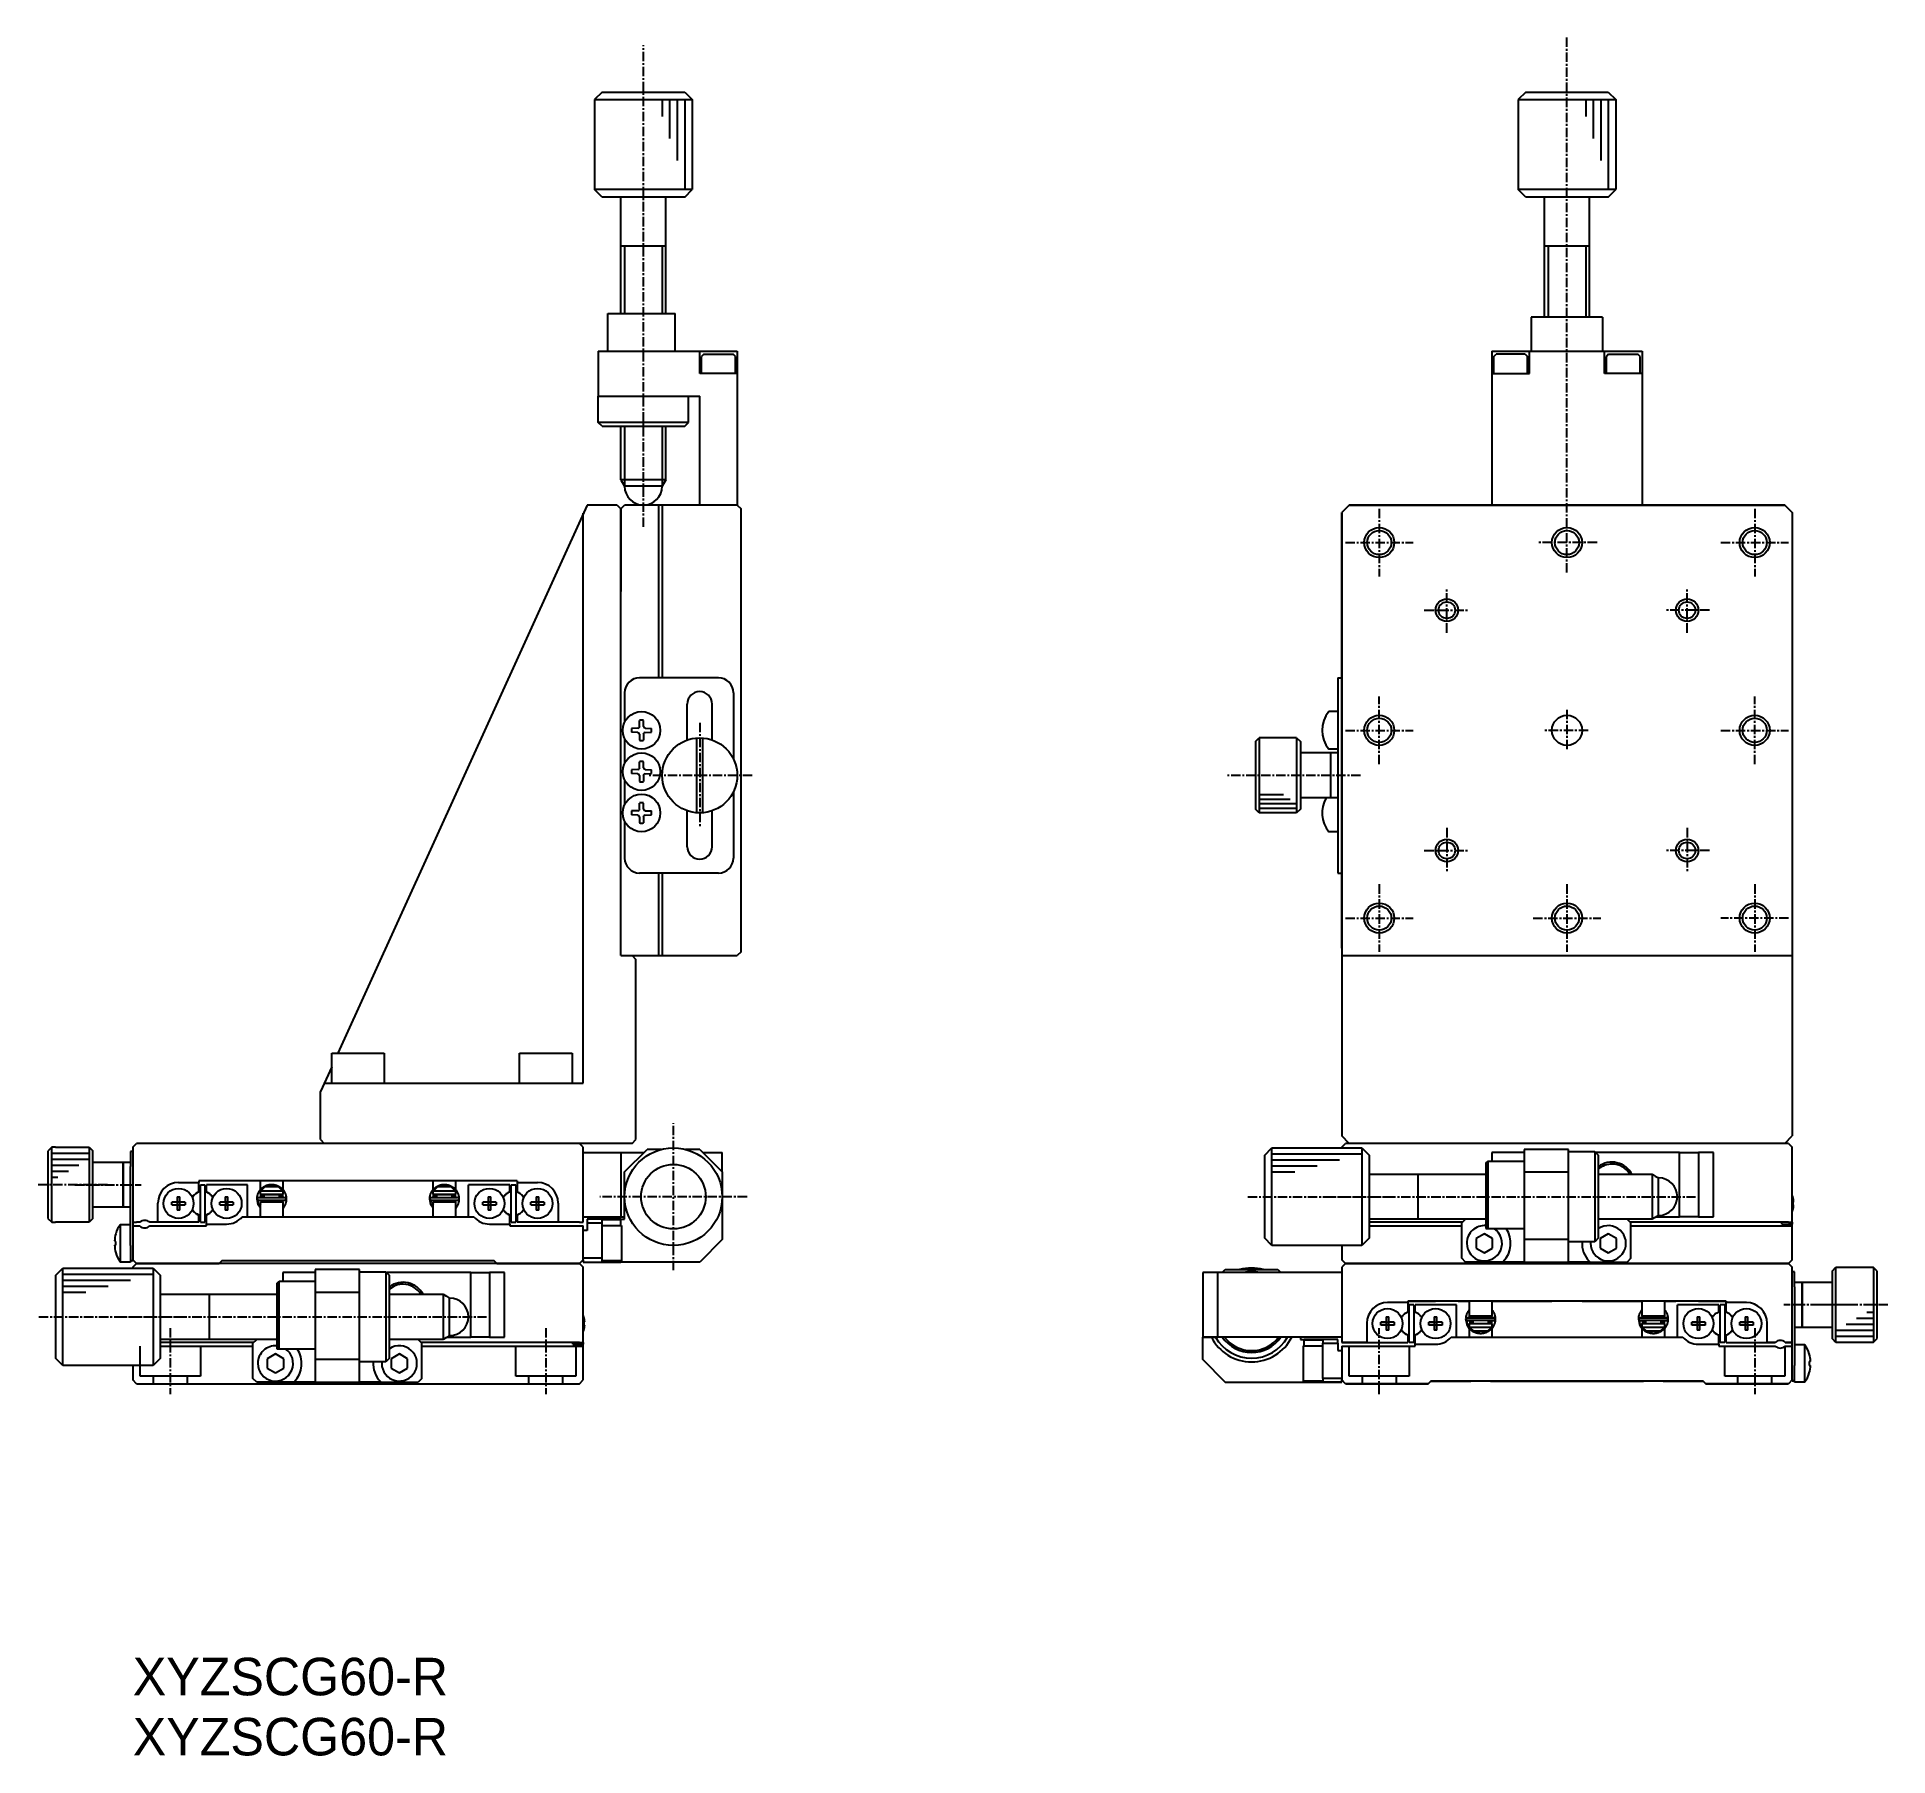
# Model space of a CAD drawing. Extents: x 164 to 411, y 80 to 309.
import ezdxf

# ---------------------------------------------------------------- set-up
doc = ezdxf.new("R2010")
doc.units = 0
doc.linetypes.add('CENTER', pattern=[2, 1.25, -0.25, 0.25, -0.25])
doc.layers.get('0').update_dxf_attribs({"linetype": 'CONTINUOUS'})
doc.layers.add('CENTER', color=1, linetype='CENTER')

msp = doc.modelspace()

# ---------------------------------------------------------------- texts
at = {"color": 7, "linetype": 'CONTINUOUS'}
for p in [(176.99, 88.26), (176.99, 80.26)]:
    msp.add_text('XYZSCG60-R', height=5, dxfattribs=at).set_placement(p)

# ---------------------------------------------------------------- blocks, each defined once
blk = doc.blocks.new('A$C68960A7A')
at = {"color": 7, "linetype": 'CONTINUOUS'}
for p, q in [((5, 4), (1.5, 4)), ((1.5, 4), (1.5, 0)), ((8.5, 4), (5, 4)), ((8.5, 0), (8.5, 4)), ((30, 4), (26.5, 4)), ((26.5, 4), (26.5, 0)), ((33.5, 4), (30, 4)), ((33.5, 0), (33.5, 4))]:
    blk.add_line(p, q, dxfattribs=at)

# ---------------------------------------------------------------- linework, layer by layer
at = {"color": 7, "linetype": 'CONTINUOUS'}
for p, q in [((239.49, 301.76), (238.49, 300.76)), ((238.49, 300.76), (238.49, 288.76)), ((239.49, 301.76), (250.49, 301.76)), ((250.49, 301.76), (251.49, 300.76)), ((251.49, 300.76), (251.49, 288.76)), ((362.49, 301.76), (361.49, 300.76)), ((361.49, 300.76), (361.49, 288.76)), ((362.49, 301.76), (373.49, 301.76)), ((373.49, 301.76), (374.49, 300.76)), ((374.49, 300.76), (374.49, 288.76)), ((239.49, 287.76), (238.49, 288.76)), ((250.49, 287.76), (251.49, 288.76)), ((362.49, 287.76), (361.49, 288.76)), ((373.49, 287.76), (374.49, 288.76)), ((250.49, 287.76), (239.49, 287.76)), ((241.99, 272.26), (241.99, 287.76)), ((247.99, 272.26), (247.99, 287.76)), ((373.49, 287.76), (362.49, 287.76)), ((364.99, 271.76), (364.99, 287.76)), ((370.99, 271.76), (370.99, 287.76)), ((241.99, 281.26), (247.99, 281.26)), ((364.99, 281.26), (370.99, 281.26)), ((240.24, 267.26), (240.24, 272.26)), ((240.24, 272.26), (249.24, 272.26)), ((249.24, 267.26), (249.24, 272.26)), ((363.24, 271.76), (363.24, 267.26)), ((372.74, 271.76), (363.24, 271.76)), ((372.74, 271.76), (372.74, 267.26)), ((238.99, 267.26), (257.49, 267.26)), ((238.99, 267.26), (238.99, 261.26)), ((252.49, 264.26), (252.49, 267.26)), ((253.04, 266.86), (252.74, 266.56)), ((252.74, 264.26), (252.74, 266.56)), ((253.04, 266.86), (256.94, 266.86)), ((257.24, 266.56), (256.94, 266.86)), ((257.24, 264.26), (257.24, 266.56)), ((257.49, 267.26), (257.49, 246.76)), ((357.99, 267.26), (357.99, 246.76)), ((357.99, 267.26), (377.99, 267.26)), ((358.24, 266.56), (358.54, 266.86)), ((358.24, 264.26), (358.24, 266.56)), ((362.44, 266.86), (358.54, 266.86)), ((362.44, 266.86), (362.74, 266.56)), ((362.74, 264.26), (362.74, 266.56)), ((362.99, 264.26), (362.99, 267.26)), ((372.99, 264.26), (372.99, 267.26)), ((373.54, 266.86), (373.24, 266.56)), ((373.24, 264.26), (373.24, 266.56)), ((373.54, 266.86), (377.44, 266.86)), ((377.74, 266.56), (377.44, 266.86)), ((377.74, 264.26), (377.74, 266.56)), ((377.99, 267.26), (377.99, 246.76)), ((257.49, 264.26), (252.49, 264.26)), ((357.99, 264.26), (362.99, 264.26)), ((377.99, 264.26), (372.99, 264.26)), ((238.99, 261.26), (252.49, 261.26)), ((238.99, 257.76), (238.99, 261.26)), ((250.99, 257.76), (250.99, 261.26)), ((252.49, 246.76), (252.49, 261.26)), ((239.49, 257.26), (238.99, 257.76)), ((239.49, 257.26), (250.49, 257.26)), ((241.99, 250.12), (241.99, 257.26)), ((247.99, 250.12), (247.99, 257.26)), ((250.49, 257.26), (250.99, 257.76)), ((247.99, 250.12), (241.99, 250.12)), ((241.99, 250.12), (242.49, 249.26)), ((247.49, 249.26), (242.49, 249.26)), ((247.99, 250.12), (247.49, 249.26)), ((237.49, 246.76), (204.31, 173.76)), ((241.49, 246.76), (237.49, 246.76)), ((241.49, 246.76), (241.99, 246.26)), ((241.99, 246.26), (242.49, 246.76)), ((257.49, 246.76), (242.49, 246.76)), ((246.99, 246.76), (246.99, 223.76)), ((247.49, 246.76), (247.49, 223.76)), ((257.49, 246.76), (257.99, 246.26)), ((338.99, 246.76), (337.99, 245.76)), ((338.99, 246.76), (337.99, 245.76)), ((396.99, 246.76), (338.99, 246.76)), ((338.99, 246.76), (396.99, 246.76)), ((396.99, 246.76), (397.99, 245.76)), ((397.99, 245.76), (396.99, 246.76)), ((236.99, 169.76), (236.99, 245.66)), ((241.99, 246.26), (241.99, 235.26)), ((241.99, 186.76), (241.99, 246.26)), ((257.99, 187.26), (257.99, 246.26)), ((337.99, 187.76), (337.99, 245.76)), ((337.99, 245.76), (337.99, 162.76)), ((397.99, 245.76), (397.99, 187.76)), ((397.99, 245.76), (397.99, 162.76)), ((254.99, 223.76), (244.49, 223.76)), ((337.49, 223.76), (337.49, 197.76)), ((337.49, 223.76), (337.99, 223.76)), ((242.49, 221.76), (242.49, 217.84)), ((250.84, 215.4), (250.84, 220.26)), ((254.14, 215.54), (254.14, 220.26)), ((256.99, 221.76), (256.99, 212.93)), ((244.26, 217.03), (243.41, 217.02)), ((244.26, 217.03), (244.39, 217.09)), ((244.46, 217.25), (244.39, 217.09)), ((244.46, 217.25), (244.48, 218.08)), ((245.01, 217.25), (245, 218.08)), ((245.01, 217.25), (245.09, 217.09)), ((245.22, 217.03), (245.09, 217.09)), ((245.22, 217.03), (246.06, 217.02)), ((337.49, 219.26), (336.27, 219.26)), ((242.49, 215.67), (242.49, 212.34)), ((244.26, 216.48), (243.41, 216.5)), ((244.26, 216.48), (244.39, 216.42)), ((244.46, 216.26), (244.39, 216.42)), ((244.46, 216.26), (244.48, 215.43)), ((245.01, 216.26), (245, 215.43)), ((245.01, 216.26), (245.09, 216.42)), ((245.22, 216.48), (245.09, 216.42)), ((245.22, 216.48), (246.06, 216.5)), ((252.09, 205.77), (252.09, 215.74)), ((252.89, 205.77), (252.89, 215.74)), ((326.49, 215.26), (326.99, 215.76)), ((326.49, 215.26), (326.49, 206.26)), ((331.99, 215.76), (326.99, 215.76)), ((331.99, 215.76), (332.49, 215.26)), ((332.49, 215.26), (332.49, 206.26)), ((244.46, 211.75), (244.48, 212.58)), ((245.01, 211.75), (245, 212.58)), ((337.49, 213.76), (332.49, 213.76)), ((337.49, 214.26), (336.27, 214.26)), ((336.49, 213.76), (336.49, 207.76)), ((242.49, 210.17), (242.49, 206.84)), ((244.26, 211.53), (243.41, 211.52)), ((244.26, 210.98), (243.41, 211)), ((244.26, 211.53), (244.39, 211.59)), ((244.26, 210.98), (244.39, 210.92)), ((244.46, 211.75), (244.39, 211.59)), ((244.46, 210.76), (244.39, 210.92)), ((244.46, 210.76), (244.48, 209.93)), ((245.01, 210.76), (245, 209.93)), ((245.01, 211.75), (245.09, 211.59)), ((245.01, 210.76), (245.09, 210.92)), ((245.22, 211.53), (245.09, 211.59)), ((245.22, 210.98), (245.09, 210.92)), ((245.22, 211.53), (246.06, 211.52)), ((245.22, 210.98), (246.06, 211)), ((244.46, 206.25), (244.48, 207.08)), ((245.01, 206.25), (245, 207.08)), ((256.99, 208.58), (256.99, 199.76)), ((337.49, 207.76), (332.49, 207.76)), ((242.49, 204.67), (242.49, 199.76)), ((244.26, 206.03), (243.41, 206.02)), ((244.26, 205.48), (243.41, 205.5)), ((244.26, 206.03), (244.39, 206.09)), ((244.26, 205.48), (244.39, 205.42)), ((244.46, 206.25), (244.39, 206.09)), ((244.46, 205.26), (244.39, 205.42)), ((244.46, 205.26), (244.48, 204.43)), ((245.01, 205.26), (245, 204.43)), ((245.01, 206.25), (245.09, 206.09)), ((245.01, 205.26), (245.09, 205.42)), ((245.22, 206.03), (245.09, 206.09)), ((245.22, 205.48), (245.09, 205.42)), ((245.22, 206.03), (246.06, 206.02)), ((245.22, 205.48), (246.06, 205.5)), ((250.84, 201.26), (250.84, 206.11)), ((254.14, 201.26), (254.14, 205.97)), ((326.99, 205.76), (326.49, 206.26)), ((331.99, 205.76), (326.99, 205.76)), ((332.49, 206.26), (331.99, 205.76)), ((337.49, 203.26), (336.27, 203.26)), ((254.99, 197.76), (244.49, 197.76)), ((246.99, 197.76), (246.99, 186.76)), ((247.49, 197.76), (247.49, 186.76)), ((337.49, 197.76), (337.99, 197.76)), ((241.99, 186.76), (257.49, 186.76)), ((243.49, 186.76), (243.99, 186.26)), ((243.99, 162.26), (243.99, 186.26)), ((257.99, 187.26), (257.49, 186.76)), ((337.99, 186.76), (397.99, 186.76)), ((203.49, 171.96), (201.99, 168.66)), ((201.99, 162.26), (201.99, 168.66)), ((202.49, 169.76), (236.99, 169.76)), ((338.99, 161.76), (337.99, 162.76)), ((396.99, 161.76), (397.99, 162.76)), ((166.19, 161.24), (165.69, 160.74)), ((165.69, 160.74), (165.69, 151.77)), ((166.19, 151.27), (166.19, 161.24)), ((166.69, 161.24), (166.19, 161.24)), ((166.69, 161.26), (171.19, 161.26)), ((166.69, 161.26), (166.69, 161.24)), ((171.19, 161.26), (171.19, 151.26)), ((171.19, 161.26), (171.69, 160.76)), ((171.69, 151.76), (171.69, 160.76)), ((176.69, 160.66), (176.69, 158.66)), ((176.99, 160.66), (176.69, 160.66)), ((176.99, 161.26), (177.49, 161.76)), ((176.99, 161.26), (176.99, 151.26)), ((236.49, 161.76), (177.49, 161.76)), ((201.99, 162.26), (202.49, 161.76)), ((243.49, 161.76), (202.49, 161.76)), ((236.99, 161.26), (236.49, 161.76)), ((236.99, 151.26), (236.99, 161.26)), ((236.99, 160.56), (241.99, 160.56)), ((241.99, 160.56), (241.99, 151.96)), ((241.99, 160.56), (245.09, 160.56)), ((242.49, 157.96), (245.49, 160.96)), ((243.49, 161.76), (243.99, 162.26)), ((247.39, 160.96), (245.49, 160.96)), ((252.49, 160.96), (250.59, 160.96)), ((252.49, 160.96), (255.49, 157.96)), ((252.89, 160.56), (255.49, 160.56)), ((255.49, 157.96), (255.49, 160.56)), ((327.69, 160.16), (328.69, 161.16)), ((328.69, 148.16), (328.69, 161.16)), ((328.69, 161.16), (340.69, 161.16)), ((337.99, 161.26), (338.49, 161.76)), ((337.99, 161.26), (338.49, 161.76)), ((337.99, 161.26), (337.99, 161.16)), ((337.99, 161.26), (337.99, 161.16)), ((397.49, 161.76), (338.49, 161.76)), ((340.69, 161.16), (340.69, 154.6)), ((340.69, 161.16), (341.69, 160.16)), ((362.29, 160.56), (357.99, 160.56)), ((357.99, 160.56), (357.99, 159.41)), ((362.29, 160.96), (362.29, 157.96)), ((368.19, 160.96), (362.29, 160.96)), ((368.19, 157.96), (368.19, 160.96)), ((368.19, 160.66), (371.69, 160.66)), ((371.69, 160.66), (371.69, 148.66)), ((371.69, 160.66), (372.19, 160.16)), ((382.99, 160.56), (371.79, 160.56)), ((382.99, 151.96), (382.99, 160.56)), ((382.99, 160.56), (385.49, 160.56)), ((385.49, 160.56), (385.49, 151.96)), ((387.49, 160.56), (385.49, 160.56)), ((387.49, 151.96), (387.49, 160.56)), ((397.49, 161.76), (397.99, 161.26)), ((397.99, 151.26), (397.99, 161.26)), ((171.69, 159.26), (175.69, 159.26)), ((175.69, 153.26), (175.69, 159.26)), ((175.69, 159.26), (175.69, 153.26)), ((175.69, 159.26), (176.69, 159.26)), ((176.69, 148.16), (176.69, 158.66)), ((242.49, 154.66), (242.49, 157.96)), ((255.49, 157.96), (255.49, 154.66)), ((327.69, 160.16), (327.69, 149.16)), ((341.69, 154.61), (341.69, 160.16)), ((357.19, 159.11), (357.49, 159.41)), ((357.19, 159.11), (357.19, 150.41)), ((357.49, 159.41), (362.29, 159.41)), ((357.49, 150.41), (357.49, 159.41)), ((362.29, 157.96), (362.29, 148.96)), ((362.29, 157.96), (368.19, 157.96)), ((368.19, 148.96), (368.19, 157.96)), ((372.19, 149.16), (372.19, 160.16)), ((183.09, 156.56), (185.79, 156.56)), ((185.79, 155.31), (185.53, 155.16)), ((228.19, 156.76), (185.79, 156.76)), ((185.79, 156.76), (185.79, 156.56)), ((185.79, 155.31), (185.79, 156.56)), ((185.99, 151.26), (185.99, 156.26)), ((185.99, 156.26), (186.59, 156.26)), ((186.59, 156.26), (186.59, 151.26)), ((192.29, 156.26), (186.79, 156.26)), ((186.79, 155.31), (186.79, 156.26)), ((186.79, 155.31), (187.05, 155.16)), ((192.29, 151.96), (192.29, 156.26)), ((193.76, 155.25), (193.81, 155.33)), ((193.81, 155.33), (193.85, 155.41)), ((193.85, 155.41), (193.9, 155.48)), ((193.9, 155.48), (193.96, 155.55)), ((193.96, 155.55), (194.01, 155.62)), ((193.99, 155.59), (193.99, 156.76)), ((193.99, 154.96), (193.99, 155.46)), ((193.99, 155.46), (194.04, 155.46)), ((194.01, 155.62), (194.07, 155.69)), ((194.57, 155.96), (194.04, 155.46)), ((194.04, 155.46), (196.93, 155.46)), ((194.07, 155.69), (194.15, 155.76)), ((194.15, 155.76), (194.22, 155.83)), ((194.22, 155.83), (194.3, 155.9)), ((194.3, 155.9), (194.39, 155.96)), ((194.39, 155.96), (194.47, 156.01)), ((194.47, 156.01), (194.56, 156.06)), ((194.56, 156.06), (194.65, 156.11)), ((196.4, 155.96), (194.57, 155.96)), ((194.65, 156.11), (194.73, 156.15)), ((194.73, 156.15), (194.82, 156.18)), ((194.82, 156.18), (194.9, 156.21)), ((194.9, 156.21), (194.99, 156.23)), ((194.99, 156.23), (195.08, 156.25)), ((195.08, 156.25), (195.17, 156.27)), ((195.17, 156.27), (195.25, 156.28)), ((195.25, 156.28), (195.34, 156.29)), ((195.34, 156.29), (195.43, 156.3)), ((195.43, 156.3), (195.52, 156.3)), ((195.52, 156.3), (195.61, 156.3)), ((195.61, 156.3), (195.7, 156.29)), ((195.7, 156.29), (195.79, 156.27)), ((195.79, 156.27), (195.88, 156.26)), ((195.88, 156.26), (195.97, 156.24)), ((195.97, 156.24), (196.06, 156.21)), ((196.06, 156.21), (196.14, 156.19)), ((196.14, 156.19), (196.23, 156.15)), ((196.23, 156.15), (196.31, 156.12)), ((196.31, 156.12), (196.39, 156.08)), ((196.39, 156.08), (196.47, 156.03)), ((196.93, 155.46), (196.4, 155.96)), ((196.41, 155.96), (196.4, 155.96)), ((196.47, 156.03), (196.54, 155.99)), ((196.54, 155.99), (196.62, 155.94)), ((196.62, 155.94), (196.69, 155.88)), ((196.69, 155.88), (196.77, 155.82)), ((196.77, 155.82), (196.84, 155.75)), ((196.84, 155.75), (196.92, 155.67)), ((196.92, 155.67), (196.98, 155.6)), ((196.93, 155.46), (196.99, 155.46)), ((196.98, 155.6), (197.05, 155.51)), ((196.99, 156.76), (196.99, 155.59)), ((196.99, 155.46), (196.99, 154.96)), ((197.05, 155.51), (197.11, 155.43)), ((197.11, 155.43), (197.16, 155.34)), ((197.16, 155.34), (197.21, 155.26)), ((216.76, 155.25), (216.81, 155.33)), ((216.81, 155.33), (216.85, 155.41)), ((216.85, 155.41), (216.9, 155.48)), ((216.9, 155.48), (216.96, 155.55)), ((216.96, 155.55), (217.01, 155.62)), ((216.99, 155.59), (216.99, 156.76)), ((216.99, 154.96), (216.99, 155.46)), ((216.99, 155.46), (217.04, 155.46)), ((217.01, 155.62), (217.07, 155.69)), ((217.57, 155.96), (217.04, 155.46)), ((217.04, 155.46), (219.93, 155.46)), ((217.07, 155.69), (217.15, 155.76)), ((217.15, 155.76), (217.22, 155.83)), ((217.22, 155.83), (217.3, 155.9)), ((217.3, 155.9), (217.39, 155.96)), ((217.39, 155.96), (217.47, 156.01)), ((217.47, 156.01), (217.56, 156.06)), ((217.56, 156.06), (217.65, 156.11)), ((219.4, 155.96), (217.57, 155.96)), ((217.65, 156.11), (217.73, 156.15)), ((217.73, 156.15), (217.82, 156.18)), ((217.82, 156.18), (217.9, 156.21)), ((217.9, 156.21), (217.99, 156.23)), ((217.99, 156.23), (218.08, 156.25)), ((218.08, 156.25), (218.17, 156.27)), ((218.17, 156.27), (218.25, 156.28)), ((218.25, 156.28), (218.34, 156.29)), ((218.34, 156.29), (218.43, 156.3)), ((218.43, 156.3), (218.52, 156.3)), ((218.52, 156.3), (218.61, 156.3)), ((218.61, 156.3), (218.7, 156.29)), ((218.7, 156.29), (218.79, 156.27)), ((218.79, 156.27), (218.88, 156.26)), ((218.88, 156.26), (218.97, 156.24)), ((218.97, 156.24), (219.06, 156.21)), ((219.06, 156.21), (219.14, 156.19)), ((219.14, 156.19), (219.23, 156.15)), ((219.23, 156.15), (219.31, 156.12)), ((219.31, 156.12), (219.39, 156.08)), ((219.39, 156.08), (219.47, 156.03)), ((219.41, 155.96), (219.4, 155.96)), ((219.93, 155.46), (219.4, 155.96)), ((219.47, 156.03), (219.54, 155.99)), ((219.54, 155.99), (219.62, 155.94)), ((219.62, 155.94), (219.69, 155.88)), ((219.69, 155.88), (219.77, 155.82)), ((219.77, 155.82), (219.84, 155.75)), ((219.84, 155.75), (219.92, 155.67)), ((219.92, 155.67), (219.98, 155.6)), ((219.93, 155.46), (219.99, 155.46)), ((219.98, 155.6), (220.05, 155.51)), ((219.99, 156.76), (219.99, 155.59)), ((219.99, 155.46), (219.99, 154.96)), ((220.05, 155.51), (220.11, 155.43)), ((220.11, 155.43), (220.16, 155.34)), ((220.16, 155.34), (220.21, 155.26)), ((227.19, 156.26), (221.69, 156.26)), ((221.69, 151.96), (221.69, 156.26)), ((227.19, 155.31), (226.93, 155.16)), ((227.19, 155.31), (227.19, 156.26)), ((227.39, 151.26), (227.39, 156.26)), ((227.39, 156.26), (227.99, 156.26)), ((227.99, 156.26), (227.99, 151.26)), ((228.19, 156.76), (228.19, 156.56)), ((228.19, 156.56), (230.89, 156.56)), ((228.19, 156.56), (228.19, 155.31)), ((228.19, 155.31), (228.45, 155.16)), ((341.69, 157.66), (348.19, 157.66)), ((348.18, 157.66), (348.19, 157.66)), ((348.19, 157.66), (357.19, 157.66)), ((348.19, 157.66), (348.19, 157.66)), ((348.19, 154.79), (348.19, 157.66)), ((372.19, 157.66), (379.32, 157.66)), ((379.32, 157.66), (379.75, 157.41)), ((379.32, 157.66), (379.32, 154.63)), ((379.75, 157.41), (380.19, 157.16)), ((380.19, 154.63), (380.19, 157.16)), ((175.69, 153.26), (171.69, 153.26)), ((176.69, 153.26), (175.69, 153.26)), ((180.34, 151.26), (180.34, 153.81)), ((182.91, 153.94), (182.2, 153.94)), ((182.2, 153.58), (182.91, 153.58)), ((182.91, 154.64), (182.91, 153.94)), ((182.92, 153.92), (182.91, 153.94)), ((182.92, 153.59), (182.91, 153.58)), ((182.91, 153.58), (182.91, 152.87)), ((182.92, 153.92), (182.92, 153.59)), ((183.26, 153.92), (182.92, 153.92)), ((182.92, 153.59), (183.26, 153.59)), ((183.26, 153.92), (183.27, 153.94)), ((183.26, 153.59), (183.26, 153.92)), ((183.26, 153.59), (183.27, 153.58)), ((183.27, 153.94), (183.27, 154.64)), ((183.97, 153.94), (183.27, 153.94)), ((183.27, 152.87), (183.27, 153.58)), ((183.27, 153.58), (183.97, 153.58)), ((189.31, 153.94), (188.6, 153.94)), ((188.6, 153.58), (189.31, 153.58)), ((189.31, 154.64), (189.31, 153.94)), ((189.32, 153.92), (189.31, 153.94)), ((189.32, 153.59), (189.31, 153.58)), ((189.31, 153.58), (189.31, 152.87)), ((189.32, 153.92), (189.32, 153.59)), ((189.66, 153.92), (189.32, 153.92)), ((189.32, 153.59), (189.66, 153.59)), ((189.66, 153.92), (189.67, 153.94)), ((189.66, 153.59), (189.66, 153.92)), ((189.66, 153.59), (189.67, 153.58)), ((189.67, 153.94), (189.67, 154.64)), ((190.37, 153.94), (189.67, 153.94)), ((189.67, 152.87), (189.67, 153.58)), ((189.67, 153.58), (190.37, 153.58)), ((193.54, 154.38), (193.55, 154.47)), ((193.54, 154.38), (193.54, 154.38)), ((193.68, 153.64), (193.54, 154.33)), ((193.55, 154.47), (193.56, 154.56)), ((193.56, 154.56), (193.57, 154.65)), ((193.57, 154.65), (193.58, 154.74)), ((193.58, 154.74), (193.6, 154.83)), ((193.6, 154.83), (193.63, 154.92)), ((193.63, 154.92), (193.66, 155)), ((193.66, 155), (193.69, 155.09)), ((193.69, 155.09), (193.72, 155.17)), ((193.7, 153.59), (193.71, 154.16)), ((193.7, 153.59), (193.91, 153.64)), ((193.99, 153.12), (193.7, 153.59)), ((193.72, 155.17), (193.76, 155.25)), ((193.74, 154.55), (197.24, 154.55)), ((197.24, 154.16), (193.74, 154.16)), ((193.91, 153.64), (193.99, 153.68)), ((193.92, 153.58), (193.99, 153.5)), ((194.05, 154.96), (193.94, 154.55)), ((193.99, 153.43), (193.98, 153.44)), ((196.99, 154.96), (193.99, 154.96)), ((194.49, 154.96), (193.99, 154.96)), ((193.99, 154.77), (193.99, 154.77)), ((193.99, 154.76), (193.99, 154.77)), ((194.49, 154.76), (193.99, 154.76)), ((193.99, 153.96), (196.99, 153.96)), ((193.99, 151.96), (193.99, 153.96)), ((194.26, 154.15), (194.05, 153.96)), ((194.34, 154.16), (194.26, 154.15)), ((194.49, 154.55), (194.49, 154.96)), ((196.49, 154.96), (194.49, 154.96)), ((194.49, 154.96), (196.49, 154.96)), ((194.49, 153.96), (194.49, 154.16)), ((196.99, 154.96), (196.49, 154.96)), ((196.49, 154.96), (196.49, 154.55)), ((196.99, 154.76), (196.49, 154.76)), ((196.49, 154.16), (196.49, 153.96)), ((196.93, 153.96), (196.68, 154.16)), ((197.03, 154.55), (196.92, 154.96)), ((196.99, 154.77), (196.99, 154.76)), ((196.99, 154.77), (196.99, 154.77)), ((196.99, 154.77), (196.99, 154.77)), ((196.99, 153.96), (197.03, 154.16)), ((196.99, 153.94), (196.99, 153.96)), ((196.99, 153.96), (196.99, 151.96)), ((197.01, 153.15), (196.99, 153.12)), ((197.07, 153.22), (197.01, 153.15)), ((197.12, 153.3), (197.07, 153.22)), ((197.17, 153.38), (197.12, 153.3)), ((197.21, 153.45), (197.17, 153.38)), ((197.21, 155.26), (197.25, 155.18)), ((197.25, 153.53), (197.21, 153.45)), ((197.25, 155.18), (197.28, 155.1)), ((197.28, 153.61), (197.25, 153.53)), ((197.28, 153.6), (197.27, 153.58)), ((197.28, 155.1), (197.32, 155.02)), ((197.32, 153.7), (197.28, 153.61)), ((197.3, 153.64), (197.28, 153.59)), ((197.3, 153.66), (197.3, 153.65)), ((197.3, 153.65), (197.3, 153.65)), ((197.3, 153.65), (197.3, 153.65)), ((197.3, 153.65), (197.3, 153.65)), ((197.3, 153.64), (197.3, 153.64)), ((197.3, 153.64), (197.3, 153.64)), ((197.32, 155.02), (197.34, 154.93)), ((197.34, 153.78), (197.32, 153.7)), ((197.34, 154.93), (197.37, 154.85)), ((197.37, 153.87), (197.34, 153.78)), ((197.37, 154.85), (197.39, 154.76)), ((197.39, 153.95), (197.37, 153.87)), ((197.39, 154.76), (197.41, 154.67)), ((197.41, 154.04), (197.39, 153.95)), ((197.41, 154.67), (197.42, 154.58)), ((197.42, 154.13), (197.41, 154.04)), ((197.42, 154.58), (197.43, 154.49)), ((197.43, 154.22), (197.42, 154.13)), ((197.43, 154.49), (197.43, 154.4)), ((197.43, 154.4), (197.43, 154.38)), ((197.43, 154.33), (197.43, 154.31)), ((197.43, 154.31), (197.43, 154.22)), ((216.54, 154.38), (216.55, 154.47)), ((216.54, 154.38), (216.54, 154.38)), ((216.68, 153.64), (216.54, 154.33)), ((216.55, 154.47), (216.56, 154.56)), ((216.56, 154.56), (216.57, 154.65)), ((216.57, 154.65), (216.58, 154.74)), ((216.58, 154.74), (216.6, 154.83)), ((216.6, 154.83), (216.63, 154.92)), ((216.63, 154.92), (216.66, 155)), ((216.66, 155), (216.69, 155.09)), ((216.69, 155.09), (216.72, 155.17)), ((216.7, 153.59), (216.71, 154.16)), ((216.7, 153.59), (216.91, 153.64)), ((216.7, 153.58), (216.7, 153.59)), ((216.99, 153.12), (216.7, 153.58)), ((216.72, 155.17), (216.76, 155.25)), ((216.74, 154.55), (220.24, 154.55)), ((220.24, 154.16), (216.74, 154.16)), ((216.91, 153.64), (216.99, 153.68)), ((216.92, 153.58), (216.99, 153.5)), ((217.05, 154.96), (216.94, 154.55)), ((216.99, 153.43), (216.98, 153.44)), ((219.99, 154.96), (216.99, 154.96)), ((217.49, 154.96), (216.99, 154.96)), ((216.99, 154.77), (216.99, 154.77)), ((216.99, 154.76), (216.99, 154.77)), ((217.49, 154.76), (216.99, 154.76)), ((216.99, 153.96), (219.99, 153.96)), ((216.99, 151.96), (216.99, 153.96)), ((217.26, 154.15), (217.05, 153.96)), ((217.34, 154.16), (217.26, 154.15)), ((219.49, 154.96), (217.49, 154.96)), ((217.49, 154.96), (219.49, 154.96)), ((217.49, 154.55), (217.49, 154.96)), ((217.49, 153.96), (217.49, 154.16)), ((219.49, 154.96), (219.49, 154.55)), ((219.99, 154.96), (219.49, 154.96)), ((219.99, 154.76), (219.49, 154.76)), ((219.49, 154.16), (219.49, 153.96)), ((219.93, 153.96), (219.68, 154.16)), ((220.03, 154.55), (219.92, 154.96)), ((219.99, 154.77), (219.99, 154.76)), ((219.99, 154.77), (219.99, 154.77)), ((219.99, 154.77), (219.99, 154.77)), ((219.99, 153.96), (220.03, 154.16)), ((219.99, 153.94), (219.99, 153.96)), ((219.99, 153.96), (219.99, 151.96)), ((220.01, 153.15), (219.99, 153.12)), ((220.07, 153.22), (220.01, 153.15)), ((220.12, 153.3), (220.07, 153.22)), ((220.17, 153.38), (220.12, 153.3)), ((220.21, 153.45), (220.17, 153.38)), ((220.21, 155.26), (220.25, 155.18)), ((220.25, 153.53), (220.21, 153.45)), ((220.25, 155.18), (220.28, 155.1)), ((220.28, 153.61), (220.25, 153.53)), ((220.28, 153.6), (220.27, 153.58)), ((220.28, 155.1), (220.32, 155.02)), ((220.32, 153.7), (220.28, 153.61)), ((220.3, 153.64), (220.28, 153.59)), ((220.3, 153.66), (220.3, 153.65)), ((220.3, 153.65), (220.3, 153.65)), ((220.3, 153.65), (220.3, 153.65)), ((220.3, 153.65), (220.3, 153.65)), ((220.3, 153.64), (220.3, 153.64)), ((220.3, 153.64), (220.3, 153.64)), ((220.32, 155.02), (220.34, 154.93)), ((220.34, 153.78), (220.32, 153.7)), ((220.34, 154.93), (220.37, 154.85)), ((220.37, 153.87), (220.34, 153.78)), ((220.37, 154.85), (220.39, 154.76)), ((220.39, 153.95), (220.37, 153.87)), ((220.39, 154.76), (220.41, 154.67)), ((220.41, 154.04), (220.39, 153.95)), ((220.41, 154.67), (220.42, 154.58)), ((220.42, 154.13), (220.41, 154.04)), ((220.42, 154.58), (220.43, 154.49)), ((220.43, 154.22), (220.42, 154.13)), ((220.43, 154.49), (220.43, 154.4)), ((220.43, 154.4), (220.43, 154.38)), ((220.43, 154.33), (220.43, 154.31)), ((220.43, 154.31), (220.43, 154.22)), ((224.31, 153.94), (223.6, 153.94)), ((223.6, 153.58), (224.31, 153.58)), ((224.31, 154.64), (224.31, 153.94)), ((224.32, 153.92), (224.31, 153.94)), ((224.32, 153.59), (224.31, 153.58)), ((224.31, 153.58), (224.31, 152.87)), ((224.66, 153.92), (224.32, 153.92)), ((224.32, 153.92), (224.32, 153.59)), ((224.32, 153.59), (224.66, 153.59)), ((224.66, 153.92), (224.67, 153.94)), ((224.66, 153.59), (224.66, 153.92)), ((224.66, 153.59), (224.67, 153.58)), ((224.67, 153.94), (224.67, 154.64)), ((225.37, 153.94), (224.67, 153.94)), ((224.67, 153.58), (225.37, 153.58)), ((224.67, 152.87), (224.67, 153.58)), ((230.71, 153.94), (230, 153.94)), ((230, 153.58), (230.71, 153.58)), ((230.71, 154.64), (230.71, 153.94)), ((230.72, 153.92), (230.71, 153.94)), ((230.72, 153.59), (230.71, 153.58)), ((230.71, 153.58), (230.71, 152.87)), ((231.06, 153.92), (230.72, 153.92)), ((230.72, 153.92), (230.72, 153.59)), ((230.72, 153.59), (231.06, 153.59)), ((231.06, 153.92), (231.07, 153.94)), ((231.06, 153.59), (231.06, 153.92)), ((231.06, 153.59), (231.07, 153.58)), ((231.07, 153.94), (231.07, 154.64)), ((231.77, 153.94), (231.07, 153.94)), ((231.07, 152.87), (231.07, 153.58)), ((231.07, 153.58), (231.77, 153.58)), ((233.64, 153.81), (233.64, 151.26)), ((242.49, 151.66), (242.49, 154.66)), ((255.49, 154.66), (255.49, 148.96)), ((340.69, 154.6), (340.69, 148.16)), ((341.69, 149.16), (341.69, 154.61)), ((348.19, 154.66), (348.19, 154.79)), ((348.19, 154.5), (348.19, 154.66)), ((348.19, 151.66), (348.19, 154.5)), ((379.32, 154.63), (379.32, 151.66)), ((380.19, 152.16), (380.19, 154.63)), ((398.06, 154.64), (398.06, 154.64)), ((398.06, 154.64), (398.06, 154.64)), ((398.18, 153.94), (398.06, 153.94)), ((398.18, 153.94), (398.06, 153.94)), ((398.06, 153.58), (398.18, 153.58)), ((398.06, 152.87), (398.06, 152.87)), ((165.69, 151.77), (166.19, 151.27)), ((166.19, 151.27), (166.69, 151.27)), ((166.69, 151.27), (166.69, 151.26)), ((171.19, 151.26), (166.69, 151.26)), ((171.69, 151.76), (171.19, 151.26)), ((175.3, 150.96), (176.69, 150.96)), ((175.3, 150.96), (175.3, 145.96)), ((176.99, 151.26), (176.99, 150.76)), ((176.99, 151.26), (177.49, 151.26)), ((176.99, 150.76), (176.99, 146.26)), ((176.99, 150.76), (177.49, 150.76)), ((177.93, 151.26), (177.49, 151.26)), ((177.49, 150.76), (177.93, 150.76)), ((180.34, 151.26), (179.25, 151.26)), ((179.25, 150.76), (186.79, 150.76)), ((185.79, 151.26), (180.34, 151.26)), ((185.53, 152.35), (185.79, 152.2)), ((185.79, 151.26), (185.79, 152.2)), ((185.99, 151.26), (186.59, 151.26)), ((187.05, 152.35), (186.79, 152.2)), ((186.79, 151.01), (186.79, 152.2)), ((186.79, 150.76), (186.79, 151.01)), ((186.79, 151.01), (189.49, 151.01)), ((191.57, 151.96), (194.19, 151.96)), ((194.19, 151.96), (217.19, 151.96)), ((217.19, 151.96), (222.41, 151.96)), ((224.49, 151.01), (227.19, 151.01)), ((226.93, 152.35), (227.19, 152.2)), ((227.19, 151.01), (227.19, 152.2)), ((227.19, 151.01), (227.19, 150.76)), ((227.19, 150.76), (236.49, 150.76)), ((227.39, 151.26), (227.99, 151.26)), ((228.45, 152.35), (228.19, 152.2)), ((228.19, 152.2), (228.19, 151.26)), ((233.64, 151.26), (228.19, 151.26)), ((236.49, 151.26), (233.64, 151.26)), ((236.49, 151.26), (236.99, 151.26)), ((236.49, 150.76), (236.99, 150.76)), ((236.99, 151.96), (241.99, 151.96)), ((236.99, 146.26), (236.99, 150.76)), ((237.49, 151.66), (237.49, 151.16)), ((239.49, 151.66), (237.49, 151.66)), ((237.49, 151.16), (237.49, 150.16)), ((237.49, 151.16), (239.49, 151.16)), ((241.99, 151.66), (239.49, 151.66)), ((239.49, 151.16), (239.49, 151.66)), ((239.49, 151.61), (241.99, 151.61)), ((239.49, 146.46), (239.49, 151.16)), ((239.49, 150.81), (242.09, 150.81)), ((241.99, 151.96), (242.49, 151.96)), ((241.99, 151.66), (242.49, 151.66)), ((241.99, 151.61), (241.99, 151.66)), ((241.99, 150.81), (241.99, 151.61)), ((242.09, 150.81), (242.09, 148.46)), ((348.19, 151.66), (341.69, 151.66)), ((354.09, 151.26), (341.69, 151.26)), ((341.69, 150.76), (353.99, 150.76)), ((348.19, 151.66), (348.18, 151.66)), ((357.19, 151.66), (348.19, 151.66)), ((348.19, 151.66), (348.19, 151.66)), ((353.99, 151.16), (354.49, 151.66)), ((353.99, 146.46), (353.99, 151.16)), ((357.19, 150.41), (357.49, 150.41)), ((357.49, 150.41), (362.29, 150.41)), ((379.32, 151.66), (372.19, 151.66)), ((375.99, 151.66), (376.49, 151.16)), ((397.49, 151.26), (376.39, 151.26)), ((376.49, 146.46), (376.49, 151.16)), ((376.49, 150.76), (397.49, 150.76)), ((379.75, 151.91), (379.32, 151.66)), ((380.19, 152.16), (379.75, 151.91)), ((379.84, 151.96), (382.99, 151.96)), ((385.49, 151.96), (382.99, 151.96)), ((385.49, 151.96), (387.49, 151.96)), ((396.59, 151.01), (396.59, 151.26)), ((396.59, 151.01), (397.99, 151.01)), ((397.49, 151.26), (397.99, 151.26)), ((397.49, 150.76), (397.99, 150.76)), ((397.99, 151.26), (397.99, 151.01)), ((397.99, 150.76), (397.99, 151.01)), ((397.99, 146.26), (397.99, 150.76)), ((174.73, 148.72), (174.55, 148.72)), ((174.55, 148.2), (174.73, 148.2)), ((174.73, 149.71), (174.72, 149.72)), ((176.69, 148.16), (176.69, 146.16)), ((237.49, 150.16), (236.99, 150.16)), ((242.09, 148.46), (242.09, 146.11)), ((255.49, 148.96), (252.49, 145.96)), ((328.69, 148.16), (327.69, 149.16)), ((340.69, 148.16), (328.69, 148.16)), ((337.99, 148.16), (337.99, 146.26)), ((341.69, 149.16), (340.69, 148.16)), ((356.99, 149.73), (355.89, 149.09)), ((355.89, 149.09), (355.89, 147.82)), ((358.09, 149.09), (356.99, 149.73)), ((358.09, 147.82), (358.09, 149.09)), ((368.19, 148.96), (362.29, 148.96)), ((362.29, 148.96), (362.29, 145.96)), ((368.19, 145.96), (368.19, 148.96)), ((371.69, 148.66), (368.19, 148.66)), ((372.19, 149.16), (371.69, 148.66)), ((373.49, 149.73), (372.39, 149.09)), ((372.39, 149.09), (372.39, 147.82)), ((374.59, 149.09), (373.49, 149.73)), ((374.59, 147.82), (374.59, 149.09)), ((174.72, 147.19), (174.73, 147.2)), ((176.69, 145.96), (175.3, 145.96)), ((176.69, 146.16), (176.99, 146.16)), ((176.69, 146.16), (176.69, 145.96)), ((176.99, 146.26), (177.49, 145.76)), ((176.99, 146.16), (176.99, 146.26)), ((176.99, 145.26), (177.49, 145.76)), ((176.99, 145.26), (177.49, 145.76)), ((188.49, 145.76), (177.49, 145.76)), ((177.49, 145.76), (188.49, 145.76)), ((188.84, 146.11), (188.49, 145.76)), ((225.49, 145.76), (188.49, 145.76)), ((196.79, 146.11), (188.84, 146.11)), ((219.79, 146.11), (196.79, 146.11)), ((225.14, 146.11), (219.79, 146.11)), ((225.49, 145.76), (225.14, 146.11)), ((236.49, 145.76), (225.49, 145.76)), ((225.49, 145.76), (236.49, 145.76)), ((236.49, 145.76), (236.99, 146.26)), ((236.49, 145.76), (236.99, 145.26)), ((239.49, 146.46), (236.99, 146.46)), ((236.99, 146.26), (236.99, 145.96)), ((236.99, 145.96), (239.49, 145.96)), ((239.49, 145.96), (239.49, 146.46)), ((242.09, 146.11), (239.49, 146.11)), ((241.99, 146.02), (239.49, 146.02)), ((239.49, 145.96), (241.99, 145.96)), ((241.99, 146.02), (241.99, 146.11)), ((241.99, 145.96), (241.99, 146.02)), ((252.49, 145.96), (241.99, 145.96)), ((337.99, 146.26), (338.49, 145.76)), ((338.49, 145.76), (337.99, 146.26)), ((338.49, 145.76), (337.99, 145.26)), ((338.14, 146.11), (338.49, 145.76)), ((338.49, 145.76), (338.14, 146.11)), ((397.49, 145.76), (338.49, 145.76)), ((338.49, 145.76), (397.49, 145.76)), ((354.49, 145.96), (353.99, 146.46)), ((359.54, 145.96), (354.49, 145.96)), ((355.89, 147.82), (356.99, 147.19)), ((356.99, 147.19), (358.09, 147.82)), ((359.54, 145.96), (359.51, 146.02)), ((362.29, 145.96), (359.54, 145.96)), ((362.29, 145.96), (368.19, 145.96)), ((370.94, 145.96), (368.19, 145.96)), ((370.97, 146.02), (370.94, 145.96)), ((370.94, 145.96), (375.99, 145.96)), ((372.39, 147.82), (373.49, 147.19)), ((373.49, 147.19), (374.59, 147.82)), ((376.49, 146.46), (375.99, 145.96)), ((397.99, 146.26), (397.49, 145.76)), ((397.49, 145.76), (397.99, 146.26)), ((397.49, 145.76), (397.84, 146.11)), ((397.84, 146.11), (397.49, 145.76)), ((397.49, 145.76), (397.99, 145.26)), ((166.69, 144.16), (167.69, 145.16)), ((166.69, 144.16), (166.69, 133.16)), ((167.69, 132.16), (167.69, 145.16)), ((167.69, 145.16), (179.69, 145.16)), ((176.99, 145.26), (176.99, 145.16)), ((176.99, 145.26), (176.99, 145.16)), ((179.69, 145.16), (180.69, 144.16)), ((179.69, 145.16), (179.69, 138.6)), ((180.69, 138.61), (180.69, 144.16)), ((196.19, 143.11), (196.49, 143.41)), ((196.19, 143.11), (196.19, 134.41)), ((196.49, 134.41), (196.49, 143.41)), ((196.49, 143.41), (201.29, 143.41)), ((196.99, 144.56), (196.99, 143.41)), ((201.29, 144.56), (196.99, 144.56)), ((207.19, 144.96), (201.29, 144.96)), ((201.29, 144.96), (201.29, 141.96)), ((207.19, 141.96), (207.19, 144.96)), ((207.19, 144.66), (210.69, 144.66)), ((210.69, 144.66), (210.69, 132.66)), ((210.69, 144.66), (211.19, 144.16)), ((221.99, 144.56), (210.79, 144.56)), ((211.19, 133.16), (211.19, 144.16)), ((221.99, 135.96), (221.99, 144.56)), ((221.99, 144.56), (224.49, 144.56)), ((224.49, 144.56), (224.49, 135.96)), ((226.49, 144.56), (224.49, 144.56)), ((226.49, 135.96), (226.49, 144.56)), ((236.99, 144.06), (236.99, 145.26)), ((236.99, 135.26), (236.99, 144.06)), ((319.49, 144.56), (319.49, 135.96)), ((321.49, 144.56), (319.49, 144.56)), ((321.49, 135.96), (321.49, 144.56)), ((337.99, 144.56), (321.49, 144.56)), ((322.09, 144.56), (322.49, 144.96)), ((322.49, 144.96), (329.49, 144.96)), ((329.49, 144.96), (329.89, 144.56)), ((337.99, 145.26), (337.99, 135.26)), ((397.99, 135.26), (397.99, 145.26)), ((398.29, 144.66), (397.99, 144.66)), ((398.29, 142.66), (398.29, 144.66)), ((398.29, 143.26), (399.29, 143.26)), ((399.29, 143.26), (403.29, 143.26)), ((399.29, 143.26), (399.29, 137.26)), ((399.29, 137.26), (399.29, 143.26)), ((403.29, 144.76), (403.79, 145.26)), ((403.29, 144.76), (403.29, 135.76)), ((403.79, 135.26), (403.79, 145.26)), ((403.79, 145.26), (408.29, 145.26)), ((408.29, 145.24), (408.29, 145.26)), ((408.79, 145.24), (408.29, 145.24)), ((408.79, 145.24), (408.79, 135.27)), ((409.29, 144.74), (408.79, 145.24)), ((409.29, 135.77), (409.29, 144.74)), ((180.69, 141.66), (187.19, 141.66)), ((187.18, 141.66), (187.19, 141.66)), ((187.19, 141.66), (196.19, 141.66)), ((187.19, 141.66), (187.19, 141.66)), ((187.19, 138.79), (187.19, 141.66)), ((201.29, 141.96), (201.29, 132.96)), ((201.29, 141.96), (207.19, 141.96)), ((207.19, 132.96), (207.19, 141.96)), ((211.19, 141.66), (218.32, 141.66)), ((218.32, 141.66), (218.75, 141.41)), ((218.32, 141.66), (218.32, 138.63)), ((218.75, 141.41), (219.19, 141.16)), ((219.19, 138.63), (219.19, 141.16)), ((346.79, 140.56), (344.09, 140.56)), ((346.79, 140.56), (344.09, 140.56)), ((389.19, 140.76), (346.79, 140.76)), ((346.79, 140.76), (350.49, 140.76)), ((346.79, 140.76), (346.79, 140.56)), ((346.79, 140.56), (346.79, 139.31)), ((353.49, 140.76), (354.99, 140.76)), ((354.99, 138.76), (354.99, 140.76)), ((357.99, 140.76), (365.99, 140.76)), ((357.99, 140.76), (357.99, 138.76)), ((369.99, 140.76), (377.99, 140.76)), ((377.99, 138.76), (377.99, 140.76)), ((380.99, 140.76), (382.49, 140.76)), ((380.99, 140.76), (380.99, 138.76)), ((385.49, 140.76), (389.19, 140.76)), ((389.19, 140.76), (389.19, 140.56)), ((389.19, 139.31), (389.19, 140.56)), ((391.89, 140.56), (389.19, 140.56)), ((391.89, 140.56), (389.19, 140.56)), ((398.29, 142.66), (398.29, 132.16)), ((179.69, 138.6), (179.69, 132.16)), ((180.69, 133.16), (180.69, 138.61)), ((187.19, 138.66), (187.19, 138.79)), ((187.19, 138.5), (187.19, 138.66)), ((187.19, 135.66), (187.19, 138.5)), ((218.32, 138.63), (218.32, 135.66)), ((219.19, 136.16), (219.19, 138.63)), ((237.06, 138.64), (237.06, 138.64)), ((343.91, 138.64), (343.91, 137.94)), ((344.27, 137.94), (344.27, 138.64)), ((346.79, 139.31), (346.53, 139.16)), ((346.53, 139.16), (346.79, 139.31)), ((346.99, 135.26), (346.99, 140.26)), ((347.59, 140.26), (346.99, 140.26)), ((347.59, 140.26), (347.59, 135.26)), ((353.29, 140.26), (347.79, 140.26)), ((347.79, 139.31), (347.79, 140.26)), ((347.79, 139.31), (348.05, 139.16)), ((347.79, 139.31), (348.05, 139.16)), ((350.31, 138.64), (350.31, 137.94)), ((350.67, 137.94), (350.67, 138.64)), ((353.29, 135.96), (353.29, 140.26)), ((354.54, 138.39), (354.55, 138.48)), ((354.54, 138.38), (354.54, 138.39)), ((354.68, 137.65), (354.54, 138.33)), ((354.55, 138.48), (354.56, 138.57)), ((354.56, 138.57), (354.57, 138.66)), ((354.57, 138.66), (354.58, 138.75)), ((354.58, 138.75), (354.6, 138.83)), ((354.6, 138.83), (354.63, 138.92)), ((354.63, 138.92), (354.66, 139.01)), ((354.66, 139.01), (354.69, 139.09)), ((354.69, 139.09), (354.72, 139.17)), ((354.7, 137.59), (354.71, 138.16)), ((354.72, 139.17), (354.76, 139.25)), ((354.74, 138.55), (358.24, 138.55)), ((355.26, 138.55), (354.74, 138.55)), ((354.74, 138.16), (355.26, 138.16)), ((358.24, 138.16), (354.74, 138.16)), ((354.76, 139.25), (354.81, 139.33)), ((354.81, 139.33), (354.85, 139.41)), ((354.85, 139.41), (354.91, 139.48)), ((354.91, 139.48), (354.96, 139.56)), ((354.99, 138.77), (354.94, 138.55)), ((354.96, 139.56), (354.99, 139.59)), ((355.49, 138.76), (354.99, 138.76)), ((357.99, 138.76), (354.99, 138.76)), ((355.11, 138.07), (355.03, 137.88)), ((355.3, 138.16), (355.11, 138.07)), ((357.49, 138.76), (355.49, 138.76)), ((355.49, 138.55), (355.49, 138.76)), ((357.49, 138.76), (355.49, 138.76)), ((355.49, 137.76), (355.49, 138.16)), ((357.49, 138.76), (357.49, 138.55)), ((357.99, 138.76), (357.49, 138.76)), ((358.24, 138.55), (357.49, 138.55)), ((357.49, 138.16), (358.24, 138.16)), ((357.49, 138.16), (357.49, 137.76)), ((357.8, 138.11), (357.64, 138.16)), ((357.93, 137.95), (357.8, 138.11)), ((357.92, 137.76), (358.03, 138.16)), ((357.99, 139.59), (358.05, 139.51)), ((357.99, 138.76), (357.99, 138.77)), ((358.03, 138.55), (357.99, 138.76)), ((358.05, 139.51), (358.11, 139.43)), ((358.11, 139.43), (358.16, 139.34)), ((358.16, 139.34), (358.21, 139.26)), ((358.21, 139.26), (358.25, 139.18)), ((358.25, 139.18), (358.28, 139.1)), ((358.28, 139.1), (358.32, 139.01)), ((358.32, 139.01), (358.35, 138.93)), ((358.35, 138.93), (358.37, 138.84)), ((358.37, 138.84), (358.39, 138.75)), ((358.39, 138.75), (358.41, 138.67)), ((358.41, 138.67), (358.42, 138.58)), ((358.42, 138.13), (358.41, 138.04)), ((358.42, 138.58), (358.43, 138.49)), ((358.43, 138.22), (358.42, 138.13)), ((358.43, 138.49), (358.43, 138.4)), ((358.43, 138.4), (358.43, 138.38)), ((358.43, 138.33), (358.43, 138.31)), ((358.43, 138.31), (358.43, 138.22)), ((377.54, 138.39), (377.55, 138.48)), ((377.54, 138.38), (377.54, 138.39)), ((377.68, 137.65), (377.54, 138.33)), ((377.55, 138.48), (377.56, 138.57)), ((377.56, 138.57), (377.57, 138.66)), ((377.57, 138.66), (377.58, 138.75)), ((377.58, 138.75), (377.6, 138.83)), ((377.6, 138.83), (377.63, 138.92)), ((377.63, 138.92), (377.66, 139.01)), ((377.66, 139.01), (377.69, 139.09)), ((377.69, 139.09), (377.72, 139.17)), ((377.7, 137.59), (377.71, 138.16)), ((377.72, 139.17), (377.76, 139.25)), ((377.74, 138.55), (381.24, 138.55)), ((378.26, 138.55), (377.74, 138.55)), ((381.24, 138.16), (377.74, 138.16)), ((377.74, 138.16), (378.26, 138.16)), ((377.76, 139.25), (377.81, 139.33)), ((377.81, 139.33), (377.85, 139.41)), ((377.85, 139.41), (377.91, 139.48)), ((377.91, 139.48), (377.96, 139.56)), ((377.99, 138.77), (377.94, 138.55)), ((377.96, 139.56), (377.99, 139.59)), ((380.99, 138.76), (377.99, 138.76)), ((378.49, 138.76), (377.99, 138.76)), ((378.11, 138.07), (378.03, 137.88)), ((378.3, 138.16), (378.11, 138.07)), ((380.49, 138.76), (378.49, 138.76)), ((378.49, 138.55), (378.49, 138.76)), ((380.49, 138.76), (378.49, 138.76)), ((378.49, 137.76), (378.49, 138.16)), ((380.49, 138.76), (380.49, 138.55)), ((380.99, 138.76), (380.49, 138.76)), ((381.24, 138.55), (380.49, 138.55)), ((380.49, 138.16), (381.24, 138.16)), ((380.49, 138.16), (380.49, 137.76)), ((380.8, 138.11), (380.64, 138.16)), ((380.93, 137.95), (380.8, 138.11)), ((380.92, 137.76), (381.03, 138.16)), ((380.99, 139.59), (381.05, 139.51)), ((380.99, 138.76), (380.99, 138.77)), ((381.03, 138.55), (380.99, 138.76)), ((381.05, 139.51), (381.11, 139.43)), ((381.11, 139.43), (381.16, 139.34)), ((381.16, 139.34), (381.21, 139.26)), ((381.21, 139.26), (381.25, 139.18)), ((381.25, 139.18), (381.28, 139.1)), ((381.28, 139.1), (381.32, 139.01)), ((381.32, 139.01), (381.35, 138.93)), ((381.35, 138.93), (381.37, 138.84)), ((381.37, 138.84), (381.39, 138.75)), ((381.39, 138.75), (381.41, 138.67)), ((381.41, 138.67), (381.42, 138.58)), ((381.42, 138.13), (381.41, 138.04)), ((381.42, 138.58), (381.43, 138.49)), ((381.43, 138.22), (381.42, 138.13)), ((381.43, 138.49), (381.43, 138.4)), ((381.43, 138.4), (381.43, 138.38)), ((381.43, 138.33), (381.43, 138.31)), ((381.43, 138.31), (381.43, 138.22)), ((382.69, 135.96), (382.69, 140.26)), ((388.19, 140.26), (382.69, 140.26)), ((385.31, 138.64), (385.31, 137.94)), ((385.67, 137.94), (385.67, 138.64)), ((388.19, 139.31), (387.93, 139.16)), ((388.19, 139.31), (387.93, 139.16)), ((388.19, 139.31), (388.19, 140.26)), ((388.39, 135.26), (388.39, 140.26)), ((388.99, 140.26), (388.39, 140.26)), ((388.99, 140.26), (388.99, 135.26)), ((389.19, 139.31), (389.45, 139.16)), ((389.45, 139.16), (389.19, 139.31)), ((391.71, 138.64), (391.71, 137.94)), ((392.07, 137.94), (392.07, 138.64)), ((187.19, 135.66), (180.69, 135.66)), ((187.19, 135.66), (187.18, 135.66)), ((196.19, 135.66), (187.19, 135.66)), ((187.19, 135.66), (187.19, 135.66)), ((192.99, 135.16), (193.49, 135.66)), ((218.32, 135.66), (211.19, 135.66)), ((214.99, 135.66), (215.49, 135.16)), ((218.75, 135.91), (218.32, 135.66)), ((219.19, 136.16), (218.75, 135.91)), ((218.84, 135.96), (221.99, 135.96)), ((224.49, 135.96), (221.99, 135.96)), ((224.49, 135.96), (226.49, 135.96)), ((237.18, 137.94), (237.06, 137.94)), ((237.06, 137.58), (237.18, 137.58)), ((237.06, 136.87), (237.06, 136.87)), ((332.99, 135.96), (319.49, 135.96)), ((319.49, 135.96), (321.49, 135.96)), ((319.49, 132.96), (319.49, 135.96)), ((337.99, 135.96), (321.49, 135.96)), ((332.49, 135.96), (332.49, 135.66)), ((332.49, 135.66), (332.99, 135.66)), ((337.99, 135.96), (332.99, 135.96)), ((335.49, 135.66), (332.99, 135.66)), ((332.99, 135.66), (332.99, 135.61)), ((332.99, 134.81), (332.99, 135.61)), ((332.99, 135.61), (335.49, 135.61)), ((337.49, 135.66), (335.49, 135.66)), ((335.49, 135.66), (335.49, 135.16)), ((337.49, 135.16), (337.49, 135.66)), ((341.34, 137.81), (341.34, 135.26)), ((343.2, 137.94), (343.91, 137.94)), ((343.91, 137.94), (343.2, 137.94)), ((343.2, 137.58), (343.91, 137.58)), ((343.92, 137.92), (343.91, 137.94)), ((343.92, 137.59), (343.91, 137.58)), ((343.91, 137.58), (343.91, 136.87)), ((344.26, 137.92), (343.92, 137.92)), ((343.92, 137.92), (343.92, 137.59)), ((343.92, 137.59), (344.26, 137.59)), ((344.26, 137.92), (344.27, 137.94)), ((344.26, 137.59), (344.26, 137.92)), ((344.26, 137.59), (344.27, 137.58)), ((344.97, 137.94), (344.27, 137.94)), ((344.97, 137.94), (344.27, 137.94)), ((344.27, 136.87), (344.27, 137.58)), ((344.27, 137.58), (344.97, 137.58)), ((346.79, 136.2), (346.53, 136.35)), ((346.79, 136.2), (346.79, 135.26)), ((348.05, 136.35), (347.79, 136.2)), ((347.79, 135.01), (347.79, 136.2)), ((349.6, 137.94), (350.31, 137.94)), ((350.31, 137.94), (349.6, 137.94)), ((349.6, 137.58), (350.31, 137.58)), ((350.32, 137.92), (350.31, 137.94)), ((350.32, 137.59), (350.31, 137.58)), ((350.31, 137.58), (350.31, 136.87)), ((350.66, 137.92), (350.32, 137.92)), ((350.32, 137.92), (350.32, 137.59)), ((350.32, 137.59), (350.66, 137.59)), ((350.66, 137.92), (350.67, 137.94)), ((350.66, 137.59), (350.66, 137.92)), ((350.66, 137.59), (350.67, 137.58)), ((351.37, 137.94), (350.67, 137.94)), ((351.37, 137.94), (350.67, 137.94)), ((350.67, 136.87), (350.67, 137.58)), ((350.67, 137.58), (351.37, 137.58)), ((352.57, 135.96), (383.41, 135.96)), ((354.7, 137.59), (354.93, 137.65)), ((354.74, 137.51), (354.7, 137.6)), ((354.71, 137.56), (354.7, 137.59)), ((354.7, 137.59), (354.7, 137.59)), ((354.78, 137.43), (354.74, 137.51)), ((354.82, 137.35), (354.78, 137.43)), ((354.87, 137.27), (354.82, 137.35)), ((354.92, 137.2), (354.87, 137.27)), ((354.98, 137.13), (354.92, 137.2)), ((354.93, 137.65), (354.94, 137.66)), ((354.94, 137.66), (354.99, 137.68)), ((355.03, 137.07), (354.98, 137.13)), ((354.99, 137.76), (357.99, 137.76)), ((354.99, 137.26), (354.99, 137.76)), ((355.04, 137.26), (354.99, 137.26)), ((354.99, 135.96), (354.99, 137.12)), ((355.03, 137.88), (355.06, 137.75)), ((355.09, 137), (355.03, 137.07)), ((355.04, 137.26), (355.57, 136.76)), ((357.93, 137.26), (355.04, 137.26)), ((355.05, 137.96), (355.49, 137.96)), ((355.15, 136.94), (355.09, 137)), ((355.21, 136.89), (355.15, 136.94)), ((355.28, 136.83), (355.21, 136.89)), ((355.35, 136.78), (355.28, 136.83)), ((355.42, 136.73), (355.35, 136.78)), ((355.5, 136.68), (355.42, 136.73)), ((355.57, 136.64), (355.5, 136.68)), ((357.4, 136.76), (355.57, 136.76)), ((355.57, 136.76), (357.4, 136.76)), ((355.65, 136.6), (355.57, 136.64)), ((355.72, 136.57), (355.65, 136.6)), ((355.8, 136.54), (355.72, 136.57)), ((355.87, 136.51), (355.8, 136.54)), ((355.94, 136.49), (355.87, 136.51)), ((356.02, 136.47), (355.94, 136.49)), ((356.09, 136.45), (356.02, 136.47)), ((356.16, 136.44), (356.09, 136.45)), ((356.25, 136.43), (356.16, 136.44)), ((356.34, 136.42), (356.25, 136.43)), ((356.42, 136.41), (356.34, 136.42)), ((356.51, 136.41), (356.42, 136.41)), ((356.59, 136.41), (356.51, 136.41)), ((356.67, 136.42), (356.59, 136.41)), ((356.75, 136.43), (356.67, 136.42)), ((356.82, 136.44), (356.75, 136.43)), ((356.89, 136.45), (356.82, 136.44)), ((356.96, 136.47), (356.89, 136.45)), ((357.03, 136.49), (356.96, 136.47)), ((357.11, 136.51), (357.03, 136.49)), ((357.18, 136.54), (357.11, 136.51)), ((357.25, 136.57), (357.18, 136.54)), ((357.31, 136.59), (357.25, 136.57)), ((357.37, 136.62), (357.31, 136.59)), ((357.44, 136.66), (357.37, 136.62)), ((357.4, 136.76), (357.93, 137.26)), ((357.51, 136.7), (357.44, 136.66)), ((357.49, 137.96), (357.93, 137.96)), ((357.56, 136.74), (357.51, 136.7)), ((357.62, 136.78), (357.56, 136.74)), ((357.68, 136.82), (357.62, 136.78)), ((357.75, 136.88), (357.68, 136.82)), ((357.82, 136.94), (357.75, 136.88)), ((357.88, 137), (357.82, 136.94)), ((357.95, 137.07), (357.88, 137)), ((357.92, 137.74), (357.93, 137.95)), ((357.99, 137.26), (357.93, 137.26)), ((358.01, 137.14), (357.95, 137.07)), ((357.99, 137.76), (357.99, 137.26)), ((357.99, 137.12), (357.99, 135.96)), ((358.07, 137.22), (358.01, 137.14)), ((358.12, 137.3), (358.07, 137.22)), ((358.17, 137.37), (358.12, 137.3)), ((358.21, 137.45), (358.17, 137.37)), ((358.25, 137.53), (358.21, 137.45)), ((358.28, 137.61), (358.25, 137.53)), ((358.31, 137.69), (358.28, 137.61)), ((358.3, 137.65), (358.28, 137.59)), ((358.34, 137.78), (358.31, 137.69)), ((358.37, 137.86), (358.34, 137.78)), ((358.39, 137.95), (358.37, 137.86)), ((358.41, 138.04), (358.39, 137.95)), ((377.7, 137.59), (377.93, 137.65)), ((377.74, 137.51), (377.7, 137.6)), ((377.71, 137.56), (377.7, 137.59)), ((377.7, 137.59), (377.7, 137.59)), ((377.78, 137.43), (377.74, 137.51)), ((377.82, 137.35), (377.78, 137.43)), ((377.87, 137.27), (377.82, 137.35)), ((377.92, 137.2), (377.87, 137.27)), ((377.98, 137.13), (377.92, 137.2)), ((377.93, 137.65), (377.94, 137.66)), ((377.94, 137.66), (377.99, 137.68)), ((378.03, 137.07), (377.98, 137.13)), ((377.99, 137.76), (380.99, 137.76)), ((377.99, 137.26), (377.99, 137.76)), ((378.04, 137.26), (377.99, 137.26)), ((377.99, 135.96), (377.99, 137.12)), ((378.03, 137.88), (378.06, 137.75)), ((378.09, 137), (378.03, 137.07)), ((378.04, 137.26), (378.57, 136.76)), ((380.93, 137.26), (378.04, 137.26)), ((378.05, 137.96), (378.49, 137.96)), ((378.15, 136.94), (378.09, 137)), ((378.21, 136.89), (378.15, 136.94)), ((378.28, 136.83), (378.21, 136.89)), ((378.35, 136.78), (378.28, 136.83)), ((378.42, 136.73), (378.35, 136.78)), ((378.5, 136.68), (378.42, 136.73)), ((378.57, 136.64), (378.5, 136.68)), ((380.4, 136.76), (378.57, 136.76)), ((378.57, 136.76), (380.4, 136.76)), ((378.65, 136.6), (378.57, 136.64)), ((378.72, 136.57), (378.65, 136.6)), ((378.8, 136.54), (378.72, 136.57)), ((378.87, 136.51), (378.8, 136.54)), ((378.94, 136.49), (378.87, 136.51)), ((379.02, 136.47), (378.94, 136.49)), ((379.09, 136.45), (379.02, 136.47)), ((379.16, 136.44), (379.09, 136.45)), ((379.25, 136.43), (379.16, 136.44)), ((379.34, 136.42), (379.25, 136.43)), ((379.42, 136.41), (379.34, 136.42)), ((379.51, 136.41), (379.42, 136.41)), ((379.59, 136.41), (379.51, 136.41)), ((379.67, 136.42), (379.59, 136.41)), ((379.75, 136.43), (379.67, 136.42)), ((379.82, 136.44), (379.75, 136.43)), ((379.89, 136.45), (379.82, 136.44)), ((379.96, 136.47), (379.89, 136.45)), ((380.03, 136.49), (379.96, 136.47)), ((380.11, 136.51), (380.03, 136.49)), ((380.18, 136.54), (380.11, 136.51)), ((380.25, 136.57), (380.18, 136.54)), ((380.31, 136.59), (380.25, 136.57)), ((380.37, 136.62), (380.31, 136.59)), ((380.44, 136.66), (380.37, 136.62)), ((380.4, 136.76), (380.93, 137.26)), ((380.51, 136.7), (380.44, 136.66)), ((380.49, 137.96), (380.93, 137.96)), ((380.56, 136.74), (380.51, 136.7)), ((380.62, 136.78), (380.56, 136.74)), ((380.68, 136.82), (380.62, 136.78)), ((380.75, 136.88), (380.68, 136.82)), ((380.82, 136.94), (380.75, 136.88)), ((380.88, 137), (380.82, 136.94)), ((380.95, 137.07), (380.88, 137)), ((380.92, 137.74), (380.93, 137.95)), ((380.99, 137.26), (380.93, 137.26)), ((381.01, 137.14), (380.95, 137.07)), ((380.99, 137.76), (380.99, 137.26)), ((380.99, 137.12), (380.99, 135.96)), ((381.07, 137.22), (381.01, 137.14)), ((381.12, 137.3), (381.07, 137.22)), ((381.17, 137.37), (381.12, 137.3)), ((381.21, 137.45), (381.17, 137.37)), ((381.25, 137.53), (381.21, 137.45)), ((381.28, 137.61), (381.25, 137.53)), ((381.31, 137.69), (381.28, 137.61)), ((381.3, 137.65), (381.28, 137.59)), ((381.34, 137.78), (381.31, 137.69)), ((381.37, 137.86), (381.34, 137.78)), ((381.39, 137.95), (381.37, 137.86)), ((381.41, 138.04), (381.39, 137.95)), ((384.6, 137.94), (385.31, 137.94)), ((385.31, 137.94), (384.6, 137.94)), ((384.6, 137.58), (385.31, 137.58)), ((385.32, 137.92), (385.31, 137.94)), ((385.32, 137.59), (385.31, 137.58)), ((385.31, 137.58), (385.31, 136.87)), ((385.66, 137.92), (385.32, 137.92)), ((385.32, 137.92), (385.32, 137.59)), ((385.32, 137.59), (385.66, 137.59)), ((385.66, 137.92), (385.67, 137.94)), ((385.66, 137.59), (385.66, 137.92)), ((385.66, 137.59), (385.67, 137.58)), ((386.37, 137.94), (385.67, 137.94)), ((386.37, 137.94), (385.67, 137.94)), ((385.67, 136.87), (385.67, 137.58)), ((385.67, 137.58), (386.37, 137.58)), ((387.93, 136.35), (388.19, 136.2)), ((388.19, 135.01), (388.19, 136.2)), ((389.19, 136.2), (389.45, 136.35)), ((389.19, 135.26), (389.19, 136.2)), ((391, 137.94), (391.71, 137.94)), ((391.71, 137.94), (391, 137.94)), ((391, 137.58), (391.71, 137.58)), ((391.72, 137.92), (391.71, 137.94)), ((391.72, 137.59), (391.71, 137.58)), ((391.71, 137.58), (391.71, 136.87)), ((392.06, 137.92), (391.72, 137.92)), ((391.72, 137.92), (391.72, 137.59)), ((391.72, 137.59), (392.06, 137.59)), ((392.06, 137.92), (392.07, 137.94)), ((392.06, 137.59), (392.06, 137.92)), ((392.06, 137.59), (392.07, 137.58)), ((392.77, 137.94), (392.07, 137.94)), ((392.77, 137.94), (392.07, 137.94)), ((392.07, 136.87), (392.07, 137.58)), ((392.07, 137.58), (392.77, 137.58)), ((394.64, 135.26), (394.64, 137.81)), ((399.29, 137.26), (398.29, 137.26)), ((403.29, 137.26), (399.29, 137.26)), ((403.79, 135.26), (403.29, 135.76)), ((408.79, 135.27), (409.29, 135.77)), ((167.69, 132.16), (166.69, 133.16)), ((180.69, 133.16), (179.69, 132.16)), ((193.09, 135.26), (180.69, 135.26)), ((180.69, 134.76), (192.99, 134.76)), ((192.99, 130.46), (192.99, 135.16)), ((195.99, 133.73), (194.89, 133.09)), ((197.09, 133.09), (195.99, 133.73)), ((196.19, 134.41), (196.49, 134.41)), ((196.49, 134.41), (201.29, 134.41)), ((211.19, 133.16), (210.69, 132.66)), ((212.49, 133.73), (211.39, 133.09)), ((213.59, 133.09), (212.49, 133.73)), ((236.49, 135.26), (215.39, 135.26)), ((215.49, 130.46), (215.49, 135.16)), ((215.49, 134.76), (236.49, 134.76)), ((235.59, 135.01), (235.59, 135.26)), ((235.59, 135.01), (236.99, 135.01)), ((236.49, 135.26), (236.99, 135.26)), ((236.49, 134.76), (236.99, 134.76)), ((236.99, 135.26), (236.99, 135.01)), ((236.99, 134.76), (236.99, 135.01)), ((236.99, 130.26), (236.99, 134.76)), ((236.99, 130.26), (236.99, 134.06)), ((332.89, 134.81), (335.49, 134.81)), ((332.89, 130.11), (332.89, 134.81)), ((335.49, 135.16), (337.49, 135.16)), ((335.49, 130.46), (335.49, 135.16)), ((337.49, 135.16), (337.49, 134.16)), ((337.49, 134.16), (337.99, 134.16)), ((338.49, 135.26), (337.99, 135.26)), ((337.99, 135.26), (338.49, 135.26)), ((337.99, 134.76), (337.99, 130.26)), ((337.99, 134.76), (338.49, 134.76)), ((338.49, 135.26), (341.34, 135.26)), ((341.34, 135.26), (338.49, 135.26)), ((338.49, 134.76), (347.79, 134.76)), ((341.34, 135.26), (346.79, 135.26)), ((341.34, 135.26), (346.79, 135.26)), ((347.59, 135.26), (346.99, 135.26)), ((347.59, 135.26), (346.99, 135.26)), ((347.79, 135.01), (350.49, 135.01)), ((347.79, 134.76), (347.79, 135.01)), ((385.49, 135.01), (388.19, 135.01)), ((388.19, 135.01), (388.19, 134.76)), ((388.19, 134.76), (395.73, 134.76)), ((388.99, 135.26), (388.39, 135.26)), ((388.99, 135.26), (388.39, 135.26)), ((389.19, 135.26), (394.64, 135.26)), ((389.19, 135.26), (394.64, 135.26)), ((394.64, 135.26), (395.73, 135.26)), ((395.73, 135.26), (394.64, 135.26)), ((397.05, 135.26), (397.49, 135.26)), ((397.49, 135.26), (397.05, 135.26)), ((397.05, 134.76), (397.49, 134.76)), ((397.49, 135.26), (397.99, 135.26)), ((397.99, 135.26), (397.49, 135.26)), ((397.49, 134.76), (397.99, 134.76)), ((397.99, 134.76), (397.99, 135.26)), ((397.99, 130.26), (397.99, 134.76)), ((398.29, 134.96), (399.68, 134.96)), ((399.68, 132.46), (399.68, 134.96)), ((400.26, 133.72), (400.25, 133.71)), ((400.26, 133.72), (400.25, 133.71)), ((408.29, 135.26), (403.79, 135.26)), ((408.29, 135.27), (408.79, 135.27)), ((408.29, 135.26), (408.29, 135.27)), ((179.69, 132.16), (167.69, 132.16)), ((176.99, 132.16), (176.99, 131.46)), ((176.99, 131.46), (176.99, 130.26)), ((194.89, 133.09), (194.89, 131.82)), ((194.89, 131.82), (195.99, 131.19)), ((195.99, 131.19), (197.09, 131.82)), ((197.09, 131.82), (197.09, 133.09)), ((207.19, 132.96), (201.29, 132.96)), ((201.29, 132.96), (201.29, 129.96)), ((207.19, 129.96), (207.19, 132.96)), ((210.69, 132.66), (207.19, 132.66)), ((211.39, 133.09), (211.39, 131.82)), ((211.39, 131.82), (212.49, 131.19)), ((212.49, 131.19), (213.59, 131.82)), ((213.59, 131.82), (213.59, 133.09)), ((319.49, 132.96), (322.49, 129.96)), ((322.49, 129.96), (319.49, 132.96)), ((398.29, 130.16), (398.29, 132.16)), ((399.68, 129.96), (399.68, 132.46)), ((400.42, 132.72), (400.25, 132.72)), ((400.42, 132.72), (400.25, 132.72)), ((400.25, 132.2), (400.42, 132.2)), ((400.25, 131.2), (400.26, 131.19)), ((177.49, 129.76), (176.99, 130.26)), ((177.49, 129.76), (236.49, 129.76)), ((193.49, 129.96), (192.99, 130.46)), ((198.54, 129.96), (193.49, 129.96)), ((198.54, 129.96), (198.51, 130.02)), ((201.29, 129.96), (198.54, 129.96)), ((201.29, 129.96), (207.19, 129.96)), ((209.94, 129.96), (207.19, 129.96)), ((209.97, 130.02), (209.94, 129.96)), ((209.94, 129.96), (214.99, 129.96)), ((215.49, 130.46), (214.99, 129.96)), ((236.49, 129.76), (236.99, 130.26)), ((322.49, 129.96), (332.99, 129.96)), ((322.49, 129.96), (324.49, 129.96)), ((327.49, 129.96), (332.99, 129.96)), ((335.49, 130.11), (332.89, 130.11)), ((332.99, 130.02), (332.99, 130.11)), ((332.99, 130.02), (332.99, 129.96)), ((335.49, 130.02), (332.99, 130.02)), ((335.49, 129.96), (332.99, 129.96)), ((332.99, 129.96), (335.49, 129.96)), ((337.99, 130.46), (335.49, 130.46)), ((335.49, 130.46), (335.49, 129.96)), ((337.99, 129.96), (335.49, 129.96)), ((335.49, 129.96), (337.99, 129.96)), ((338.49, 129.76), (337.99, 130.26)), ((338.49, 129.76), (337.99, 130.26)), ((337.99, 129.96), (337.99, 130.26)), ((349.49, 129.76), (338.49, 129.76)), ((338.49, 129.76), (349.49, 129.76)), ((345.24, 129.76), (340.74, 129.76)), ((345.24, 129.76), (340.74, 129.76)), ((342.99, 129.76), (340.74, 129.76)), ((342.99, 129.76), (340.74, 129.76)), ((345.24, 129.76), (342.99, 129.76)), ((345.24, 129.76), (342.99, 129.76)), ((349.49, 129.76), (349.84, 130.11)), ((349.84, 130.11), (349.49, 129.76)), ((386.14, 130.11), (349.84, 130.11)), ((349.84, 130.11), (355.19, 130.11)), ((357.79, 130.11), (378.19, 130.11)), ((369.97, 130.11), (365.97, 130.11)), ((367.97, 130.11), (365.97, 130.11)), ((369.97, 130.11), (367.97, 130.11)), ((380.79, 130.11), (386.14, 130.11)), ((386.14, 130.11), (386.49, 129.76)), ((386.49, 129.76), (386.14, 130.11)), ((397.49, 129.76), (386.49, 129.76)), ((386.49, 129.76), (397.49, 129.76)), ((395.24, 129.76), (390.74, 129.76)), ((395.24, 129.76), (390.74, 129.76)), ((392.99, 129.76), (390.74, 129.76)), ((392.99, 129.76), (390.74, 129.76)), ((395.24, 129.76), (392.99, 129.76)), ((395.24, 129.76), (392.99, 129.76)), ((397.99, 130.26), (397.49, 129.76)), ((397.99, 130.26), (397.49, 129.76)), ((397.99, 130.26), (397.99, 130.16)), ((398.29, 130.16), (397.99, 130.16)), ((397.99, 130.16), (398.29, 130.16)), ((398.29, 129.96), (398.29, 130.16)), ((399.68, 129.96), (398.29, 129.96))]:
    msp.add_line(p, q, dxfattribs=at)
at = {"color": 3, "linetype": 'CONTINUOUS'}
for p, q in [((238.49, 300.76), (251.49, 300.76)), ((247.49, 300.76), (247.49, 298.52)), ((248.49, 300.76), (248.49, 295.58)), ((249.49, 300.76), (249.49, 292.64)), ((250.49, 300.76), (250.49, 288.76)), ((361.49, 300.76), (374.49, 300.76)), ((370.49, 300.76), (370.49, 298.52)), ((371.49, 300.76), (371.49, 295.58)), ((372.49, 300.76), (372.49, 292.64)), ((373.49, 300.76), (373.49, 288.76)), ((251.49, 288.76), (238.49, 288.76)), ((374.49, 288.76), (361.49, 288.76)), ((242.49, 281.26), (242.49, 272.26)), ((247.49, 281.26), (247.49, 272.26)), ((365.49, 281.26), (365.49, 271.76)), ((370.49, 281.26), (370.49, 271.76)), ((250.99, 257.76), (238.99, 257.76)), ((242.49, 257.26), (242.49, 249.26)), ((247.49, 257.26), (247.49, 249.26)), ((326.99, 215.76), (326.99, 205.76)), ((331.99, 215.76), (331.99, 205.76)), ((330.25, 208.16), (326.99, 208.16)), ((331.12, 207.56), (326.99, 207.56)), ((331.99, 206.96), (326.99, 206.96)), ((331.99, 206.36), (326.99, 206.36)), ((166.19, 160.46), (171.19, 160.46)), ((328.69, 160.36), (340.69, 160.36)), ((166.19, 159.66), (171.19, 159.66)), ((166.19, 158.86), (169.8, 158.86)), ((166.19, 158.06), (168.42, 158.06)), ((328.69, 159.56), (337.7, 159.56)), ((328.69, 158.76), (334.72, 158.76)), ((328.69, 157.96), (331.73, 157.96)), ((166.19, 157.26), (167.03, 157.26)), ((167.69, 144.36), (179.69, 144.36)), ((167.69, 143.56), (176.7, 143.56)), ((167.69, 142.76), (173.72, 142.76)), ((167.69, 141.96), (170.73, 141.96)), ((408.79, 138.46), (406.56, 138.46)), ((408.79, 139.26), (407.94, 139.26)), ((408.79, 136.86), (403.79, 136.86)), ((408.79, 136.06), (403.79, 136.06)), ((408.79, 137.66), (405.17, 137.66)), ((177.99, 130.76), (177.99, 134.76)), ((185.99, 134.76), (185.99, 130.76)), ((227.99, 130.76), (227.99, 134.76)), ((235.99, 134.7), (235.99, 130.76)), ((338.99, 130.76), (338.99, 134.76)), ((346.99, 134.76), (346.99, 130.76)), ((388.99, 130.76), (388.99, 134.76)), ((396.99, 134.7), (396.99, 130.76)), ((185.99, 130.76), (177.99, 130.76)), ((179.74, 129.76), (179.74, 130.76)), ((184.24, 130.76), (184.24, 129.76)), ((235.99, 130.76), (227.99, 130.76)), ((229.74, 129.76), (229.74, 130.76)), ((234.24, 130.76), (234.24, 129.76)), ((346.99, 130.76), (338.99, 130.76)), ((340.74, 129.76), (340.74, 130.76)), ((345.24, 130.76), (345.24, 129.76)), ((396.99, 130.76), (388.99, 130.76)), ((390.74, 129.76), (390.74, 130.76)), ((396.99, 130.76), (392.99, 130.76)), ((395.24, 130.76), (395.24, 129.76))]:
    msp.add_line(p, q, dxfattribs=at)
at = {"color": 7, "linetype": 'CONTINUOUS'}
for points in [[(182.2, 153.57, 0), (182.2, 153.58, 0), (182.2, 153.58, 0), (182.2, 153.58, 0), (182.2, 153.59, 0), (182.2, 153.59, 0), (182.2, 153.59, 0), (182.2, 153.59, 0), (182.2, 153.6, 0), (182.2, 153.6, 0), (182.2, 153.6, 0), (182.2, 153.61, 0), (182.2, 153.61, 0), (182.2, 153.61, 0), (182.2, 153.61, 0), (182.2, 153.62, 0), (182.2, 153.62, 0), (182.2, 153.62, 0), (182.2, 153.63, 0), (182.2, 153.63, 0), (182.2, 153.63, 0), (182.2, 153.63, 0), (182.2, 153.64, 0), (182.2, 153.64, 0), (182.2, 153.64, 0), (182.2, 153.65, 0), (182.2, 153.65, 0), (182.2, 153.65, 0), (182.2, 153.65, 0), (182.2, 153.66, 0), (182.2, 153.66, 0), (182.2, 153.66, 0), (182.2, 153.66, 0), (182.2, 153.67, 0), (182.2, 153.67, 0), (182.2, 153.67, 0), (182.2, 153.68, 0), (182.2, 153.68, 0), (182.2, 153.68, 0), (182.2, 153.68, 0), (182.2, 153.69, 0), (182.2, 153.69, 0), (182.2, 153.69, 0), (182.2, 153.7, 0), (182.2, 153.7, 0), (182.2, 153.7, 0), (182.2, 153.7, 0), (182.2, 153.71, 0), (182.2, 153.71, 0), (182.2, 153.71, 0), (182.2, 153.72, 0), (182.2, 153.72, 0), (182.2, 153.72, 0), (182.2, 153.72, 0), (182.2, 153.73, 0), (182.2, 153.73, 0), (182.2, 153.73, 0), (182.2, 153.74, 0), (182.2, 153.74, 0), (182.2, 153.74, 0), (182.2, 153.74, 0), (182.2, 153.75, 0), (182.2, 153.75, 0), (182.2, 153.75, 0), (182.2, 153.75, 0), (182.2, 153.76, 0), (182.2, 153.76, 0), (182.2, 153.76, 0), (182.2, 153.77, 0), (182.2, 153.77, 0), (182.2, 153.77, 0), (182.2, 153.77, 0), (182.2, 153.78, 0), (182.2, 153.78, 0), (182.2, 153.78, 0), (182.2, 153.79, 0), (182.2, 153.79, 0), (182.2, 153.79, 0), (182.2, 153.79, 0), (182.2, 153.8, 0), (182.2, 153.8, 0), (182.2, 153.8, 0), (182.2, 153.81, 0), (182.2, 153.81, 0), (182.2, 153.81, 0), (182.2, 153.81, 0), (182.2, 153.82, 0), (182.2, 153.82, 0), (182.2, 153.82, 0), (182.2, 153.83, 0), (182.2, 153.83, 0), (182.2, 153.83, 0), (182.2, 153.83, 0), (182.2, 153.84, 0), (182.2, 153.84, 0), (182.2, 153.84, 0), (182.2, 153.84, 0), (182.2, 153.85, 0), (182.2, 153.85, 0), (182.2, 153.85, 0), (182.2, 153.86, 0), (182.2, 153.86, 0), (182.2, 153.86, 0), (182.2, 153.86, 0), (182.2, 153.87, 0), (182.2, 153.87, 0), (182.2, 153.87, 0), (182.2, 153.88, 0), (182.2, 153.88, 0), (182.2, 153.88, 0), (182.2, 153.88, 0), (182.2, 153.89, 0), (182.2, 153.89, 0), (182.2, 153.89, 0), (182.2, 153.9, 0), (182.2, 153.9, 0), (182.2, 153.9, 0), (182.2, 153.9, 0), (182.2, 153.91, 0), (182.2, 153.91, 0), (182.2, 153.91, 0), (182.2, 153.92, 0), (182.2, 153.92, 0), (182.2, 153.92, 0), (182.2, 153.92, 0), (182.2, 153.93, 0), (182.2, 153.93, 0), (182.2, 153.93, 0), (182.2, 153.93, 0)], [(182.91, 154.64, 0), (182.91, 154.64, 0), (182.91, 154.64, 0), (182.92, 154.64, 0), (182.92, 154.64, 0), (182.92, 154.64, 0), (182.92, 154.64, 0), (182.93, 154.64, 0), (182.93, 154.64, 0), (182.93, 154.64, 0), (182.94, 154.64, 0), (182.94, 154.64, 0), (182.94, 154.64, 0), (182.94, 154.64, 0), (182.95, 154.64, 0), (182.95, 154.64, 0), (182.95, 154.64, 0), (182.95, 154.64, 0), (182.96, 154.64, 0), (182.96, 154.64, 0), (182.96, 154.64, 0), (182.97, 154.64, 0), (182.97, 154.64, 0), (182.97, 154.64, 0), (182.97, 154.64, 0), (182.98, 154.64, 0), (182.98, 154.64, 0), (182.98, 154.64, 0), (182.99, 154.64, 0), (182.99, 154.64, 0), (182.99, 154.64, 0), (182.99, 154.64, 0), (183, 154.64, 0), (183, 154.64, 0), (183, 154.64, 0), (183.01, 154.64, 0), (183.01, 154.64, 0), (183.01, 154.64, 0), (183.01, 154.64, 0), (183.02, 154.64, 0), (183.02, 154.64, 0), (183.02, 154.64, 0), (183.03, 154.64, 0), (183.03, 154.64, 0), (183.03, 154.64, 0), (183.03, 154.64, 0), (183.04, 154.64, 0), (183.04, 154.64, 0), (183.04, 154.64, 0), (183.04, 154.64, 0), (183.05, 154.64, 0), (183.05, 154.64, 0), (183.05, 154.64, 0), (183.06, 154.64, 0), (183.06, 154.64, 0), (183.06, 154.64, 0), (183.06, 154.64, 0), (183.07, 154.64, 0), (183.07, 154.64, 0), (183.07, 154.64, 0), (183.08, 154.64, 0), (183.08, 154.64, 0), (183.08, 154.64, 0), (183.08, 154.64, 0), (183.09, 154.64, 0), (183.09, 154.64, 0), (183.09, 154.64, 0), (183.1, 154.64, 0), (183.1, 154.64, 0), (183.1, 154.64, 0), (183.1, 154.64, 0), (183.11, 154.64, 0), (183.11, 154.64, 0), (183.11, 154.64, 0), (183.12, 154.64, 0), (183.12, 154.64, 0), (183.12, 154.64, 0), (183.12, 154.64, 0), (183.13, 154.64, 0), (183.13, 154.64, 0), (183.13, 154.64, 0), (183.13, 154.64, 0), (183.14, 154.64, 0), (183.14, 154.64, 0), (183.14, 154.64, 0), (183.15, 154.64, 0), (183.15, 154.64, 0), (183.15, 154.64, 0), (183.15, 154.64, 0), (183.16, 154.64, 0), (183.16, 154.64, 0), (183.16, 154.64, 0), (183.17, 154.64, 0), (183.17, 154.64, 0), (183.17, 154.64, 0), (183.17, 154.64, 0), (183.18, 154.64, 0), (183.18, 154.64, 0), (183.18, 154.64, 0), (183.19, 154.64, 0), (183.19, 154.64, 0), (183.19, 154.64, 0), (183.19, 154.64, 0), (183.2, 154.64, 0), (183.2, 154.64, 0), (183.2, 154.64, 0), (183.21, 154.64, 0), (183.21, 154.64, 0), (183.21, 154.64, 0), (183.21, 154.64, 0), (183.22, 154.64, 0), (183.22, 154.64, 0), (183.22, 154.64, 0), (183.22, 154.64, 0), (183.23, 154.64, 0), (183.23, 154.64, 0), (183.23, 154.64, 0), (183.24, 154.64, 0), (183.24, 154.64, 0), (183.24, 154.64, 0), (183.24, 154.64, 0), (183.25, 154.64, 0), (183.25, 154.64, 0), (183.25, 154.64, 0), (183.26, 154.64, 0), (183.26, 154.64, 0), (183.26, 154.64, 0), (183.26, 154.64, 0), (183.27, 154.64, 0)], [(183.27, 152.87, 0), (183.26, 152.87, 0), (183.26, 152.87, 0), (183.26, 152.87, 0), (183.26, 152.87, 0), (183.25, 152.87, 0), (183.25, 152.87, 0), (183.25, 152.87, 0), (183.24, 152.87, 0), (183.24, 152.87, 0), (183.24, 152.87, 0), (183.24, 152.87, 0), (183.23, 152.87, 0), (183.23, 152.87, 0), (183.23, 152.87, 0), (183.22, 152.87, 0), (183.22, 152.87, 0), (183.22, 152.87, 0), (183.22, 152.87, 0), (183.21, 152.87, 0), (183.21, 152.87, 0), (183.21, 152.87, 0), (183.21, 152.87, 0), (183.2, 152.87, 0), (183.2, 152.87, 0), (183.2, 152.87, 0), (183.19, 152.87, 0), (183.19, 152.87, 0), (183.19, 152.87, 0), (183.19, 152.87, 0), (183.18, 152.87, 0), (183.18, 152.87, 0), (183.18, 152.87, 0), (183.17, 152.87, 0), (183.17, 152.87, 0), (183.17, 152.87, 0), (183.17, 152.87, 0), (183.16, 152.87, 0), (183.16, 152.87, 0), (183.16, 152.87, 0), (183.15, 152.87, 0), (183.15, 152.87, 0), (183.15, 152.87, 0), (183.15, 152.87, 0), (183.14, 152.87, 0), (183.14, 152.87, 0), (183.14, 152.87, 0), (183.13, 152.87, 0), (183.13, 152.87, 0), (183.13, 152.87, 0), (183.13, 152.87, 0), (183.12, 152.87, 0), (183.12, 152.87, 0), (183.12, 152.87, 0), (183.12, 152.87, 0), (183.11, 152.87, 0), (183.11, 152.87, 0), (183.11, 152.87, 0), (183.1, 152.87, 0), (183.1, 152.87, 0), (183.1, 152.87, 0), (183.1, 152.87, 0), (183.09, 152.87, 0), (183.09, 152.87, 0), (183.09, 152.87, 0), (183.08, 152.87, 0), (183.08, 152.87, 0), (183.08, 152.87, 0), (183.08, 152.87, 0), (183.07, 152.87, 0), (183.07, 152.87, 0), (183.07, 152.87, 0), (183.06, 152.87, 0), (183.06, 152.87, 0), (183.06, 152.87, 0), (183.06, 152.87, 0), (183.05, 152.87, 0), (183.05, 152.87, 0), (183.05, 152.87, 0), (183.04, 152.87, 0), (183.04, 152.87, 0), (183.04, 152.87, 0), (183.04, 152.87, 0), (183.03, 152.87, 0), (183.03, 152.87, 0), (183.03, 152.87, 0), (183.03, 152.87, 0), (183.02, 152.87, 0), (183.02, 152.87, 0), (183.02, 152.87, 0), (183.01, 152.87, 0), (183.01, 152.87, 0), (183.01, 152.87, 0), (183.01, 152.87, 0), (183, 152.87, 0), (183, 152.87, 0), (183, 152.87, 0), (182.99, 152.87, 0), (182.99, 152.87, 0), (182.99, 152.87, 0), (182.99, 152.87, 0), (182.98, 152.87, 0), (182.98, 152.87, 0), (182.98, 152.87, 0), (182.97, 152.87, 0), (182.97, 152.87, 0), (182.97, 152.87, 0), (182.97, 152.87, 0), (182.96, 152.87, 0), (182.96, 152.87, 0), (182.96, 152.87, 0), (182.95, 152.87, 0), (182.95, 152.87, 0), (182.95, 152.87, 0), (182.95, 152.87, 0), (182.94, 152.87, 0), (182.94, 152.87, 0), (182.94, 152.87, 0), (182.94, 152.87, 0), (182.93, 152.87, 0), (182.93, 152.87, 0), (182.93, 152.87, 0), (182.92, 152.87, 0), (182.92, 152.87, 0), (182.92, 152.87, 0), (182.92, 152.87, 0), (182.91, 152.87, 0), (182.91, 152.87, 0), (182.91, 152.87, 0)], [(183.97, 153.93, 0), (183.97, 153.93, 0), (183.97, 153.93, 0), (183.97, 153.93, 0), (183.97, 153.92, 0), (183.97, 153.92, 0), (183.97, 153.92, 0), (183.97, 153.92, 0), (183.97, 153.91, 0), (183.97, 153.91, 0), (183.97, 153.91, 0), (183.97, 153.9, 0), (183.97, 153.9, 0), (183.97, 153.9, 0), (183.97, 153.9, 0), (183.97, 153.89, 0), (183.97, 153.89, 0), (183.97, 153.89, 0), (183.97, 153.88, 0), (183.97, 153.88, 0), (183.97, 153.88, 0), (183.97, 153.88, 0), (183.97, 153.87, 0), (183.97, 153.87, 0), (183.97, 153.87, 0), (183.97, 153.86, 0), (183.97, 153.86, 0), (183.98, 153.86, 0), (183.98, 153.86, 0), (183.98, 153.85, 0), (183.98, 153.85, 0), (183.98, 153.85, 0), (183.98, 153.84, 0), (183.98, 153.84, 0), (183.98, 153.84, 0), (183.98, 153.84, 0), (183.98, 153.83, 0), (183.98, 153.83, 0), (183.98, 153.83, 0), (183.98, 153.83, 0), (183.98, 153.82, 0), (183.98, 153.82, 0), (183.98, 153.82, 0), (183.98, 153.81, 0), (183.98, 153.81, 0), (183.98, 153.81, 0), (183.98, 153.81, 0), (183.98, 153.8, 0), (183.98, 153.8, 0), (183.98, 153.8, 0), (183.98, 153.79, 0), (183.98, 153.79, 0), (183.98, 153.79, 0), (183.98, 153.79, 0), (183.98, 153.78, 0), (183.98, 153.78, 0), (183.98, 153.78, 0), (183.98, 153.77, 0), (183.98, 153.77, 0), (183.98, 153.77, 0), (183.98, 153.77, 0), (183.98, 153.76, 0), (183.98, 153.76, 0), (183.98, 153.76, 0), (183.98, 153.75, 0), (183.98, 153.75, 0), (183.98, 153.75, 0), (183.98, 153.75, 0), (183.98, 153.74, 0), (183.98, 153.74, 0), (183.98, 153.74, 0), (183.98, 153.74, 0), (183.98, 153.73, 0), (183.98, 153.73, 0), (183.98, 153.73, 0), (183.98, 153.72, 0), (183.98, 153.72, 0), (183.98, 153.72, 0), (183.98, 153.72, 0), (183.98, 153.71, 0), (183.98, 153.71, 0), (183.98, 153.71, 0), (183.98, 153.7, 0), (183.98, 153.7, 0), (183.98, 153.7, 0), (183.98, 153.7, 0), (183.98, 153.69, 0), (183.98, 153.69, 0), (183.98, 153.69, 0), (183.98, 153.68, 0), (183.98, 153.68, 0), (183.98, 153.68, 0), (183.98, 153.68, 0), (183.98, 153.67, 0), (183.98, 153.67, 0), (183.98, 153.67, 0), (183.98, 153.66, 0), (183.98, 153.66, 0), (183.98, 153.66, 0), (183.98, 153.66, 0), (183.98, 153.65, 0), (183.98, 153.65, 0), (183.97, 153.65, 0), (183.97, 153.65, 0), (183.97, 153.64, 0), (183.97, 153.64, 0), (183.97, 153.64, 0), (183.97, 153.63, 0), (183.97, 153.63, 0), (183.97, 153.63, 0), (183.97, 153.63, 0), (183.97, 153.62, 0), (183.97, 153.62, 0), (183.97, 153.62, 0), (183.97, 153.61, 0), (183.97, 153.61, 0), (183.97, 153.61, 0), (183.97, 153.61, 0), (183.97, 153.6, 0), (183.97, 153.6, 0), (183.97, 153.6, 0), (183.97, 153.59, 0), (183.97, 153.59, 0), (183.97, 153.59, 0), (183.97, 153.59, 0), (183.97, 153.58, 0), (183.97, 153.58, 0), (183.97, 153.58, 0), (183.97, 153.57, 0)], [(188.6, 153.57, 0), (188.6, 153.58, 0), (188.6, 153.58, 0), (188.6, 153.58, 0), (188.6, 153.59, 0), (188.6, 153.59, 0), (188.6, 153.59, 0), (188.6, 153.59, 0), (188.6, 153.6, 0), (188.6, 153.6, 0), (188.6, 153.6, 0), (188.6, 153.61, 0), (188.6, 153.61, 0), (188.6, 153.61, 0), (188.6, 153.61, 0), (188.6, 153.62, 0), (188.6, 153.62, 0), (188.6, 153.62, 0), (188.6, 153.63, 0), (188.6, 153.63, 0), (188.6, 153.63, 0), (188.6, 153.63, 0), (188.6, 153.64, 0), (188.6, 153.64, 0), (188.6, 153.64, 0), (188.6, 153.65, 0), (188.6, 153.65, 0), (188.6, 153.65, 0), (188.6, 153.65, 0), (188.6, 153.66, 0), (188.6, 153.66, 0), (188.6, 153.66, 0), (188.6, 153.66, 0), (188.6, 153.67, 0), (188.6, 153.67, 0), (188.6, 153.67, 0), (188.6, 153.68, 0), (188.6, 153.68, 0), (188.6, 153.68, 0), (188.6, 153.68, 0), (188.6, 153.69, 0), (188.6, 153.69, 0), (188.6, 153.69, 0), (188.6, 153.7, 0), (188.6, 153.7, 0), (188.6, 153.7, 0), (188.6, 153.7, 0), (188.6, 153.71, 0), (188.6, 153.71, 0), (188.6, 153.71, 0), (188.6, 153.72, 0), (188.6, 153.72, 0), (188.6, 153.72, 0), (188.6, 153.72, 0), (188.6, 153.73, 0), (188.6, 153.73, 0), (188.6, 153.73, 0), (188.6, 153.74, 0), (188.6, 153.74, 0), (188.6, 153.74, 0), (188.6, 153.74, 0), (188.6, 153.75, 0), (188.6, 153.75, 0), (188.6, 153.75, 0), (188.6, 153.75, 0), (188.6, 153.76, 0), (188.6, 153.76, 0), (188.6, 153.76, 0), (188.6, 153.77, 0), (188.6, 153.77, 0), (188.6, 153.77, 0), (188.6, 153.77, 0), (188.6, 153.78, 0), (188.6, 153.78, 0), (188.6, 153.78, 0), (188.6, 153.79, 0), (188.6, 153.79, 0), (188.6, 153.79, 0), (188.6, 153.79, 0), (188.6, 153.8, 0), (188.6, 153.8, 0), (188.6, 153.8, 0), (188.6, 153.81, 0), (188.6, 153.81, 0), (188.6, 153.81, 0), (188.6, 153.81, 0), (188.6, 153.82, 0), (188.6, 153.82, 0), (188.6, 153.82, 0), (188.6, 153.83, 0), (188.6, 153.83, 0), (188.6, 153.83, 0), (188.6, 153.83, 0), (188.6, 153.84, 0), (188.6, 153.84, 0), (188.6, 153.84, 0), (188.6, 153.84, 0), (188.6, 153.85, 0), (188.6, 153.85, 0), (188.6, 153.85, 0), (188.6, 153.86, 0), (188.6, 153.86, 0), (188.6, 153.86, 0), (188.6, 153.86, 0), (188.6, 153.87, 0), (188.6, 153.87, 0), (188.6, 153.87, 0), (188.6, 153.88, 0), (188.6, 153.88, 0), (188.6, 153.88, 0), (188.6, 153.88, 0), (188.6, 153.89, 0), (188.6, 153.89, 0), (188.6, 153.89, 0), (188.6, 153.9, 0), (188.6, 153.9, 0), (188.6, 153.9, 0), (188.6, 153.9, 0), (188.6, 153.91, 0), (188.6, 153.91, 0), (188.6, 153.91, 0), (188.6, 153.92, 0), (188.6, 153.92, 0), (188.6, 153.92, 0), (188.6, 153.92, 0), (188.6, 153.93, 0), (188.6, 153.93, 0), (188.6, 153.93, 0), (188.6, 153.93, 0)], [(189.31, 154.64, 0), (189.31, 154.64, 0), (189.31, 154.64, 0), (189.32, 154.64, 0), (189.32, 154.64, 0), (189.32, 154.64, 0), (189.32, 154.64, 0), (189.33, 154.64, 0), (189.33, 154.64, 0), (189.33, 154.64, 0), (189.34, 154.64, 0), (189.34, 154.64, 0), (189.34, 154.64, 0), (189.34, 154.64, 0), (189.35, 154.64, 0), (189.35, 154.64, 0), (189.35, 154.64, 0), (189.35, 154.64, 0), (189.36, 154.64, 0), (189.36, 154.64, 0), (189.36, 154.64, 0), (189.37, 154.64, 0), (189.37, 154.64, 0), (189.37, 154.64, 0), (189.37, 154.64, 0), (189.38, 154.64, 0), (189.38, 154.64, 0), (189.38, 154.64, 0), (189.39, 154.64, 0), (189.39, 154.64, 0), (189.39, 154.64, 0), (189.39, 154.64, 0), (189.4, 154.64, 0), (189.4, 154.64, 0), (189.4, 154.64, 0), (189.41, 154.64, 0), (189.41, 154.64, 0), (189.41, 154.64, 0), (189.41, 154.64, 0), (189.42, 154.64, 0), (189.42, 154.64, 0), (189.42, 154.64, 0), (189.43, 154.64, 0), (189.43, 154.64, 0), (189.43, 154.64, 0), (189.43, 154.64, 0), (189.44, 154.64, 0), (189.44, 154.64, 0), (189.44, 154.64, 0), (189.44, 154.64, 0), (189.45, 154.64, 0), (189.45, 154.64, 0), (189.45, 154.64, 0), (189.46, 154.64, 0), (189.46, 154.64, 0), (189.46, 154.64, 0), (189.46, 154.64, 0), (189.47, 154.64, 0), (189.47, 154.64, 0), (189.47, 154.64, 0), (189.48, 154.64, 0), (189.48, 154.64, 0), (189.48, 154.64, 0), (189.48, 154.64, 0), (189.49, 154.64, 0), (189.49, 154.64, 0), (189.49, 154.64, 0), (189.5, 154.64, 0), (189.5, 154.64, 0), (189.5, 154.64, 0), (189.5, 154.64, 0), (189.51, 154.64, 0), (189.51, 154.64, 0), (189.51, 154.64, 0), (189.52, 154.64, 0), (189.52, 154.64, 0), (189.52, 154.64, 0), (189.52, 154.64, 0), (189.53, 154.64, 0), (189.53, 154.64, 0), (189.53, 154.64, 0), (189.53, 154.64, 0), (189.54, 154.64, 0), (189.54, 154.64, 0), (189.54, 154.64, 0), (189.55, 154.64, 0), (189.55, 154.64, 0), (189.55, 154.64, 0), (189.55, 154.64, 0), (189.56, 154.64, 0), (189.56, 154.64, 0), (189.56, 154.64, 0), (189.57, 154.64, 0), (189.57, 154.64, 0), (189.57, 154.64, 0), (189.57, 154.64, 0), (189.58, 154.64, 0), (189.58, 154.64, 0), (189.58, 154.64, 0), (189.59, 154.64, 0), (189.59, 154.64, 0), (189.59, 154.64, 0), (189.59, 154.64, 0), (189.6, 154.64, 0), (189.6, 154.64, 0), (189.6, 154.64, 0), (189.61, 154.64, 0), (189.61, 154.64, 0), (189.61, 154.64, 0), (189.61, 154.64, 0), (189.62, 154.64, 0), (189.62, 154.64, 0), (189.62, 154.64, 0), (189.62, 154.64, 0), (189.63, 154.64, 0), (189.63, 154.64, 0), (189.63, 154.64, 0), (189.64, 154.64, 0), (189.64, 154.64, 0), (189.64, 154.64, 0), (189.64, 154.64, 0), (189.65, 154.64, 0), (189.65, 154.64, 0), (189.65, 154.64, 0), (189.66, 154.64, 0), (189.66, 154.64, 0), (189.66, 154.64, 0), (189.66, 154.64, 0), (189.67, 154.64, 0)], [(189.67, 152.87, 0), (189.66, 152.87, 0), (189.66, 152.87, 0), (189.66, 152.87, 0), (189.66, 152.87, 0), (189.65, 152.87, 0), (189.65, 152.87, 0), (189.65, 152.87, 0), (189.64, 152.87, 0), (189.64, 152.87, 0), (189.64, 152.87, 0), (189.64, 152.87, 0), (189.63, 152.87, 0), (189.63, 152.87, 0), (189.63, 152.87, 0), (189.62, 152.87, 0), (189.62, 152.87, 0), (189.62, 152.87, 0), (189.62, 152.87, 0), (189.61, 152.87, 0), (189.61, 152.87, 0), (189.61, 152.87, 0), (189.61, 152.87, 0), (189.6, 152.87, 0), (189.6, 152.87, 0), (189.6, 152.87, 0), (189.59, 152.87, 0), (189.59, 152.87, 0), (189.59, 152.87, 0), (189.59, 152.87, 0), (189.58, 152.87, 0), (189.58, 152.87, 0), (189.58, 152.87, 0), (189.57, 152.87, 0), (189.57, 152.87, 0), (189.57, 152.87, 0), (189.57, 152.87, 0), (189.56, 152.87, 0), (189.56, 152.87, 0), (189.56, 152.87, 0), (189.55, 152.87, 0), (189.55, 152.87, 0), (189.55, 152.87, 0), (189.55, 152.87, 0), (189.54, 152.87, 0), (189.54, 152.87, 0), (189.54, 152.87, 0), (189.53, 152.87, 0), (189.53, 152.87, 0), (189.53, 152.87, 0), (189.53, 152.87, 0), (189.52, 152.87, 0), (189.52, 152.87, 0), (189.52, 152.87, 0), (189.52, 152.87, 0), (189.51, 152.87, 0), (189.51, 152.87, 0), (189.51, 152.87, 0), (189.5, 152.87, 0), (189.5, 152.87, 0), (189.5, 152.87, 0), (189.5, 152.87, 0), (189.49, 152.87, 0), (189.49, 152.87, 0), (189.49, 152.87, 0), (189.48, 152.87, 0), (189.48, 152.87, 0), (189.48, 152.87, 0), (189.48, 152.87, 0), (189.47, 152.87, 0), (189.47, 152.87, 0), (189.47, 152.87, 0), (189.46, 152.87, 0), (189.46, 152.87, 0), (189.46, 152.87, 0), (189.46, 152.87, 0), (189.45, 152.87, 0), (189.45, 152.87, 0), (189.45, 152.87, 0), (189.44, 152.87, 0), (189.44, 152.87, 0), (189.44, 152.87, 0), (189.44, 152.87, 0), (189.43, 152.87, 0), (189.43, 152.87, 0), (189.43, 152.87, 0), (189.43, 152.87, 0), (189.42, 152.87, 0), (189.42, 152.87, 0), (189.42, 152.87, 0), (189.41, 152.87, 0), (189.41, 152.87, 0), (189.41, 152.87, 0), (189.41, 152.87, 0), (189.4, 152.87, 0), (189.4, 152.87, 0), (189.4, 152.87, 0), (189.39, 152.87, 0), (189.39, 152.87, 0), (189.39, 152.87, 0), (189.39, 152.87, 0), (189.38, 152.87, 0), (189.38, 152.87, 0), (189.38, 152.87, 0), (189.37, 152.87, 0), (189.37, 152.87, 0), (189.37, 152.87, 0), (189.37, 152.87, 0), (189.36, 152.87, 0), (189.36, 152.87, 0), (189.36, 152.87, 0), (189.35, 152.87, 0), (189.35, 152.87, 0), (189.35, 152.87, 0), (189.35, 152.87, 0), (189.34, 152.87, 0), (189.34, 152.87, 0), (189.34, 152.87, 0), (189.34, 152.87, 0), (189.33, 152.87, 0), (189.33, 152.87, 0), (189.33, 152.87, 0), (189.32, 152.87, 0), (189.32, 152.87, 0), (189.32, 152.87, 0), (189.32, 152.87, 0), (189.31, 152.87, 0), (189.31, 152.87, 0), (189.31, 152.87, 0)], [(190.37, 153.93, 0), (190.37, 153.93, 0), (190.37, 153.93, 0), (190.37, 153.93, 0), (190.37, 153.92, 0), (190.37, 153.92, 0), (190.37, 153.92, 0), (190.37, 153.92, 0), (190.37, 153.91, 0), (190.37, 153.91, 0), (190.37, 153.91, 0), (190.37, 153.9, 0), (190.37, 153.9, 0), (190.37, 153.9, 0), (190.37, 153.9, 0), (190.37, 153.89, 0), (190.37, 153.89, 0), (190.37, 153.89, 0), (190.37, 153.88, 0), (190.37, 153.88, 0), (190.37, 153.88, 0), (190.37, 153.88, 0), (190.37, 153.87, 0), (190.37, 153.87, 0), (190.37, 153.87, 0), (190.37, 153.86, 0), (190.37, 153.86, 0), (190.38, 153.86, 0), (190.38, 153.86, 0), (190.38, 153.85, 0), (190.38, 153.85, 0), (190.38, 153.85, 0), (190.38, 153.84, 0), (190.38, 153.84, 0), (190.38, 153.84, 0), (190.38, 153.84, 0), (190.38, 153.83, 0), (190.38, 153.83, 0), (190.38, 153.83, 0), (190.38, 153.83, 0), (190.38, 153.82, 0), (190.38, 153.82, 0), (190.38, 153.82, 0), (190.38, 153.81, 0), (190.38, 153.81, 0), (190.38, 153.81, 0), (190.38, 153.81, 0), (190.38, 153.8, 0), (190.38, 153.8, 0), (190.38, 153.8, 0), (190.38, 153.79, 0), (190.38, 153.79, 0), (190.38, 153.79, 0), (190.38, 153.79, 0), (190.38, 153.78, 0), (190.38, 153.78, 0), (190.38, 153.78, 0), (190.38, 153.77, 0), (190.38, 153.77, 0), (190.38, 153.77, 0), (190.38, 153.77, 0), (190.38, 153.76, 0), (190.38, 153.76, 0), (190.38, 153.76, 0), (190.38, 153.75, 0), (190.38, 153.75, 0), (190.38, 153.75, 0), (190.38, 153.75, 0), (190.38, 153.74, 0), (190.38, 153.74, 0), (190.38, 153.74, 0), (190.38, 153.74, 0), (190.38, 153.73, 0), (190.38, 153.73, 0), (190.38, 153.73, 0), (190.38, 153.72, 0), (190.38, 153.72, 0), (190.38, 153.72, 0), (190.38, 153.72, 0), (190.38, 153.71, 0), (190.38, 153.71, 0), (190.38, 153.71, 0), (190.38, 153.7, 0), (190.38, 153.7, 0), (190.38, 153.7, 0), (190.38, 153.7, 0), (190.38, 153.69, 0), (190.38, 153.69, 0), (190.38, 153.69, 0), (190.38, 153.68, 0), (190.38, 153.68, 0), (190.38, 153.68, 0), (190.38, 153.68, 0), (190.38, 153.67, 0), (190.38, 153.67, 0), (190.38, 153.67, 0), (190.38, 153.66, 0), (190.38, 153.66, 0), (190.38, 153.66, 0), (190.38, 153.66, 0), (190.38, 153.65, 0), (190.38, 153.65, 0), (190.37, 153.65, 0), (190.37, 153.65, 0), (190.37, 153.64, 0), (190.37, 153.64, 0), (190.37, 153.64, 0), (190.37, 153.63, 0), (190.37, 153.63, 0), (190.37, 153.63, 0), (190.37, 153.63, 0), (190.37, 153.62, 0), (190.37, 153.62, 0), (190.37, 153.62, 0), (190.37, 153.61, 0), (190.37, 153.61, 0), (190.37, 153.61, 0), (190.37, 153.61, 0), (190.37, 153.6, 0), (190.37, 153.6, 0), (190.37, 153.6, 0), (190.37, 153.59, 0), (190.37, 153.59, 0), (190.37, 153.59, 0), (190.37, 153.59, 0), (190.37, 153.58, 0), (190.37, 153.58, 0), (190.37, 153.58, 0), (190.37, 153.57, 0)], [(193.99, 153.69, 0), (193.98, 153.69, 0), (193.98, 153.69, 0), (193.98, 153.69, 0), (193.98, 153.69, 0), (193.98, 153.68, 0), (193.97, 153.68, 0), (193.97, 153.68, 0), (193.97, 153.68, 0), (193.97, 153.68, 0), (193.96, 153.68, 0), (193.96, 153.68, 0), (193.96, 153.68, 0), (193.96, 153.67, 0), (193.95, 153.67, 0), (193.95, 153.67, 0), (193.95, 153.67, 0), (193.95, 153.67, 0), (193.94, 153.67, 0), (193.94, 153.67, 0), (193.94, 153.67, 0), (193.94, 153.66, 0), (193.93, 153.66, 0), (193.93, 153.66, 0), (193.93, 153.66, 0), (193.93, 153.66, 0), (193.92, 153.66, 0), (193.92, 153.66, 0), (193.92, 153.66, 0), (193.91, 153.65, 0), (193.91, 153.65, 0), (193.91, 153.65, 0), (193.91, 153.65, 0), (193.9, 153.65, 0), (193.9, 153.65, 0), (193.9, 153.65, 0), (193.9, 153.65, 0), (193.89, 153.65, 0), (193.89, 153.64, 0), (193.89, 153.64, 0), (193.88, 153.64, 0), (193.88, 153.64, 0), (193.88, 153.64, 0), (193.88, 153.64, 0), (193.87, 153.64, 0), (193.87, 153.64, 0), (193.87, 153.63, 0), (193.87, 153.63, 0), (193.86, 153.63, 0), (193.86, 153.63, 0), (193.86, 153.63, 0), (193.85, 153.63, 0), (193.85, 153.63, 0), (193.85, 153.63, 0), (193.85, 153.63, 0), (193.84, 153.62, 0), (193.84, 153.62, 0), (193.84, 153.62, 0), (193.84, 153.62, 0), (193.83, 153.62, 0), (193.83, 153.62, 0), (193.83, 153.62, 0), (193.82, 153.62, 0), (193.82, 153.62, 0), (193.82, 153.62, 0), (193.82, 153.61, 0), (193.81, 153.61, 0), (193.81, 153.61, 0), (193.81, 153.61, 0), (193.81, 153.61, 0), (193.8, 153.61, 0), (193.8, 153.61, 0), (193.8, 153.61, 0), (193.8, 153.61, 0), (193.79, 153.61, 0), (193.79, 153.61, 0), (193.79, 153.61, 0), (193.79, 153.6, 0), (193.78, 153.6, 0), (193.78, 153.6, 0), (193.78, 153.6, 0), (193.78, 153.6, 0), (193.77, 153.6, 0), (193.77, 153.6, 0), (193.77, 153.6, 0), (193.77, 153.6, 0), (193.77, 153.6, 0), (193.76, 153.6, 0), (193.76, 153.6, 0), (193.76, 153.6, 0), (193.76, 153.6, 0), (193.76, 153.6, 0), (193.75, 153.59, 0), (193.75, 153.59, 0), (193.75, 153.59, 0), (193.75, 153.59, 0), (193.75, 153.59, 0), (193.74, 153.59, 0), (193.74, 153.59, 0), (193.74, 153.59, 0), (193.74, 153.59, 0), (193.74, 153.59, 0), (193.74, 153.59, 0), (193.73, 153.59, 0), (193.73, 153.59, 0), (193.73, 153.59, 0), (193.73, 153.59, 0), (193.73, 153.59, 0), (193.73, 153.59, 0), (193.72, 153.59, 0), (193.72, 153.59, 0), (193.72, 153.59, 0), (193.72, 153.59, 0), (193.72, 153.59, 0), (193.72, 153.59, 0), (193.72, 153.59, 0), (193.72, 153.59, 0), (193.71, 153.59, 0), (193.71, 153.59, 0), (193.71, 153.59, 0), (193.71, 153.59, 0), (193.71, 153.59, 0), (193.71, 153.59, 0), (193.71, 153.59, 0), (193.71, 153.59, 0), (193.71, 153.59, 0), (193.71, 153.59, 0), (193.7, 153.59, 0), (193.7, 153.59, 0)], [(193.7, 153.59, 0), (193.7, 153.59, 0), (193.7, 153.59, 0), (193.7, 153.59, 0), (193.7, 153.59, 0), (193.7, 153.59, 0), (193.7, 153.59, 0), (193.7, 153.59, 0), (193.7, 153.59, 0), (193.7, 153.59, 0), (193.7, 153.59, 0), (193.7, 153.59, 0), (193.7, 153.59, 0), (193.7, 153.59, 0), (193.7, 153.59, 0), (193.7, 153.59, 0), (193.7, 153.59, 0), (193.7, 153.59, 0), (193.7, 153.59, 0), (193.7, 153.59, 0), (193.7, 153.59, 0), (193.7, 153.59, 0), (193.7, 153.59, 0), (193.7, 153.59, 0), (193.7, 153.59, 0), (193.7, 153.59, 0), (193.7, 153.59, 0), (193.7, 153.59, 0), (193.7, 153.59, 0), (193.7, 153.59, 0), (193.7, 153.59, 0), (193.7, 153.59, 0), (193.7, 153.59, 0), (193.7, 153.59, 0), (193.7, 153.59, 0), (193.7, 153.59, 0), (193.7, 153.59, 0), (193.7, 153.59, 0), (193.7, 153.59, 0), (193.7, 153.59, 0), (193.7, 153.59, 0), (193.7, 153.59, 0), (193.7, 153.59, 0), (193.7, 153.59, 0), (193.7, 153.59, 0), (193.7, 153.59, 0), (193.7, 153.59, 0), (193.7, 153.59, 0), (193.7, 153.59, 0), (193.7, 153.59, 0), (193.7, 153.59, 0), (193.7, 153.59, 0), (193.7, 153.59, 0), (193.7, 153.59, 0), (193.7, 153.59, 0), (193.7, 153.59, 0), (193.7, 153.59, 0), (193.7, 153.59, 0), (193.7, 153.59, 0), (193.7, 153.59, 0), (193.7, 153.59, 0), (193.7, 153.59, 0), (193.7, 153.59, 0), (193.7, 153.59, 0), (193.7, 153.59, 0), (193.7, 153.59, 0), (193.7, 153.59, 0), (193.7, 153.59, 0), (193.7, 153.59, 0), (193.7, 153.59, 0), (193.7, 153.59, 0), (193.7, 153.59, 0), (193.7, 153.59, 0), (193.7, 153.59, 0), (193.7, 153.59, 0), (193.7, 153.59, 0), (193.7, 153.59, 0), (193.7, 153.59, 0), (193.7, 153.59, 0), (193.7, 153.59, 0), (193.7, 153.59, 0), (193.7, 153.59, 0), (193.7, 153.59, 0), (193.7, 153.59, 0), (193.7, 153.59, 0), (193.7, 153.59, 0), (193.7, 153.59, 0), (193.7, 153.59, 0), (193.7, 153.59, 0), (193.7, 153.59, 0), (193.7, 153.59, 0), (193.7, 153.59, 0), (193.7, 153.59, 0), (193.7, 153.59, 0), (193.7, 153.59, 0), (193.7, 153.59, 0), (193.7, 153.59, 0), (193.7, 153.59, 0), (193.7, 153.59, 0), (193.7, 153.59, 0), (193.7, 153.59, 0), (193.7, 153.59, 0), (193.7, 153.59, 0), (193.7, 153.59, 0), (193.7, 153.59, 0), (193.7, 153.59, 0), (193.7, 153.59, 0), (193.7, 153.59, 0), (193.7, 153.59, 0), (193.7, 153.59, 0), (193.7, 153.59, 0), (193.7, 153.59, 0), (193.7, 153.59, 0), (193.7, 153.59, 0), (193.7, 153.59, 0), (193.7, 153.59, 0), (193.7, 153.59, 0), (193.7, 153.59, 0), (193.7, 153.59, 0), (193.7, 153.59, 0), (193.7, 153.59, 0), (193.7, 153.59, 0), (193.7, 153.59, 0), (193.7, 153.59, 0), (193.7, 153.59, 0), (193.7, 153.59, 0), (193.7, 153.59, 0), (193.7, 153.59, 0), (193.7, 153.59, 0)], [(197.28, 153.6, 0), (197.28, 153.6, 0), (197.28, 153.6, 0), (197.28, 153.6, 0), (197.28, 153.6, 0), (197.28, 153.6, 0), (197.28, 153.6, 0), (197.28, 153.6, 0), (197.28, 153.6, 0), (197.28, 153.6, 0), (197.28, 153.6, 0), (197.28, 153.6, 0), (197.28, 153.6, 0), (197.28, 153.6, 0), (197.28, 153.6, 0), (197.28, 153.6, 0), (197.28, 153.6, 0), (197.28, 153.6, 0), (197.28, 153.6, 0), (197.28, 153.6, 0), (197.28, 153.6, 0), (197.28, 153.6, 0), (197.28, 153.6, 0), (197.28, 153.6, 0), (197.28, 153.6, 0), (197.28, 153.6, 0), (197.28, 153.6, 0), (197.28, 153.6, 0), (197.28, 153.6, 0), (197.28, 153.6, 0), (197.28, 153.6, 0), (197.28, 153.6, 0), (197.28, 153.6, 0), (197.28, 153.6, 0), (197.28, 153.6, 0), (197.28, 153.6, 0), (197.28, 153.6, 0), (197.28, 153.6, 0), (197.28, 153.6, 0), (197.28, 153.6, 0), (197.28, 153.6, 0), (197.28, 153.6, 0), (197.28, 153.6, 0), (197.28, 153.6, 0), (197.28, 153.6, 0), (197.28, 153.6, 0), (197.28, 153.6, 0), (197.28, 153.6, 0), (197.28, 153.6, 0), (197.28, 153.6, 0), (197.28, 153.6, 0), (197.28, 153.6, 0), (197.28, 153.6, 0), (197.28, 153.6, 0), (197.28, 153.6, 0), (197.28, 153.6, 0), (197.28, 153.6, 0), (197.28, 153.6, 0), (197.28, 153.6, 0), (197.28, 153.6, 0), (197.28, 153.6, 0), (197.28, 153.6, 0), (197.28, 153.6, 0), (197.28, 153.6, 0), (197.28, 153.6, 0), (197.28, 153.6, 0), (197.28, 153.6, 0), (197.28, 153.6, 0), (197.28, 153.6, 0), (197.28, 153.6, 0), (197.28, 153.6, 0), (197.28, 153.6, 0), (197.28, 153.6, 0), (197.28, 153.6, 0), (197.28, 153.6, 0), (197.28, 153.6, 0), (197.28, 153.6, 0), (197.28, 153.6, 0), (197.28, 153.6, 0), (197.28, 153.6, 0), (197.28, 153.6, 0), (197.28, 153.6, 0), (197.28, 153.6, 0), (197.28, 153.6, 0), (197.28, 153.6, 0), (197.28, 153.6, 0), (197.28, 153.6, 0), (197.28, 153.6, 0), (197.28, 153.6, 0), (197.28, 153.6, 0), (197.28, 153.6, 0), (197.28, 153.6, 0), (197.28, 153.6, 0), (197.28, 153.6, 0), (197.28, 153.6, 0), (197.28, 153.6, 0), (197.28, 153.6, 0), (197.28, 153.59, 0), (197.28, 153.59, 0), (197.28, 153.59, 0), (197.28, 153.59, 0), (197.28, 153.59, 0), (197.28, 153.59, 0), (197.28, 153.59, 0), (197.28, 153.59, 0), (197.28, 153.59, 0), (197.28, 153.59, 0), (197.28, 153.59, 0), (197.28, 153.59, 0), (197.28, 153.59, 0), (197.28, 153.59, 0), (197.28, 153.59, 0), (197.28, 153.59, 0), (197.28, 153.59, 0), (197.28, 153.59, 0), (197.28, 153.59, 0), (197.28, 153.59, 0), (197.28, 153.59, 0), (197.28, 153.59, 0), (197.28, 153.59, 0), (197.28, 153.59, 0), (197.28, 153.59, 0), (197.28, 153.59, 0), (197.28, 153.59, 0), (197.28, 153.59, 0), (197.28, 153.59, 0), (197.28, 153.59, 0), (197.28, 153.59, 0), (197.28, 153.59, 0)], [(216.99, 153.69, 0), (216.98, 153.69, 0), (216.98, 153.69, 0), (216.98, 153.69, 0), (216.98, 153.69, 0), (216.98, 153.68, 0), (216.97, 153.68, 0), (216.97, 153.68, 0), (216.97, 153.68, 0), (216.97, 153.68, 0), (216.96, 153.68, 0), (216.96, 153.68, 0), (216.96, 153.68, 0), (216.96, 153.67, 0), (216.95, 153.67, 0), (216.95, 153.67, 0), (216.95, 153.67, 0), (216.95, 153.67, 0), (216.94, 153.67, 0), (216.94, 153.67, 0), (216.94, 153.67, 0), (216.94, 153.66, 0), (216.93, 153.66, 0), (216.93, 153.66, 0), (216.93, 153.66, 0), (216.93, 153.66, 0), (216.92, 153.66, 0), (216.92, 153.66, 0), (216.92, 153.66, 0), (216.91, 153.65, 0), (216.91, 153.65, 0), (216.91, 153.65, 0), (216.91, 153.65, 0), (216.9, 153.65, 0), (216.9, 153.65, 0), (216.9, 153.65, 0), (216.9, 153.65, 0), (216.89, 153.65, 0), (216.89, 153.64, 0), (216.89, 153.64, 0), (216.88, 153.64, 0), (216.88, 153.64, 0), (216.88, 153.64, 0), (216.88, 153.64, 0), (216.87, 153.64, 0), (216.87, 153.64, 0), (216.87, 153.63, 0), (216.87, 153.63, 0), (216.86, 153.63, 0), (216.86, 153.63, 0), (216.86, 153.63, 0), (216.85, 153.63, 0), (216.85, 153.63, 0), (216.85, 153.63, 0), (216.85, 153.63, 0), (216.84, 153.62, 0), (216.84, 153.62, 0), (216.84, 153.62, 0), (216.84, 153.62, 0), (216.83, 153.62, 0), (216.83, 153.62, 0), (216.83, 153.62, 0), (216.82, 153.62, 0), (216.82, 153.62, 0), (216.82, 153.62, 0), (216.82, 153.61, 0), (216.81, 153.61, 0), (216.81, 153.61, 0), (216.81, 153.61, 0), (216.81, 153.61, 0), (216.8, 153.61, 0), (216.8, 153.61, 0), (216.8, 153.61, 0), (216.8, 153.61, 0), (216.79, 153.61, 0), (216.79, 153.61, 0), (216.79, 153.61, 0), (216.79, 153.6, 0), (216.78, 153.6, 0), (216.78, 153.6, 0), (216.78, 153.6, 0), (216.78, 153.6, 0), (216.77, 153.6, 0), (216.77, 153.6, 0), (216.77, 153.6, 0), (216.77, 153.6, 0), (216.77, 153.6, 0), (216.76, 153.6, 0), (216.76, 153.6, 0), (216.76, 153.6, 0), (216.76, 153.6, 0), (216.76, 153.6, 0), (216.75, 153.59, 0), (216.75, 153.59, 0), (216.75, 153.59, 0), (216.75, 153.59, 0), (216.75, 153.59, 0), (216.74, 153.59, 0), (216.74, 153.59, 0), (216.74, 153.59, 0), (216.74, 153.59, 0), (216.74, 153.59, 0), (216.74, 153.59, 0), (216.73, 153.59, 0), (216.73, 153.59, 0), (216.73, 153.59, 0), (216.73, 153.59, 0), (216.73, 153.59, 0), (216.73, 153.59, 0), (216.72, 153.59, 0), (216.72, 153.59, 0), (216.72, 153.59, 0), (216.72, 153.59, 0), (216.72, 153.59, 0), (216.72, 153.59, 0), (216.72, 153.59, 0), (216.72, 153.59, 0), (216.71, 153.59, 0), (216.71, 153.59, 0), (216.71, 153.59, 0), (216.71, 153.59, 0), (216.71, 153.59, 0), (216.71, 153.59, 0), (216.71, 153.59, 0), (216.71, 153.59, 0), (216.71, 153.59, 0), (216.71, 153.59, 0), (216.7, 153.59, 0), (216.7, 153.59, 0)], [(216.7, 153.59, 0), (216.7, 153.59, 0), (216.7, 153.59, 0), (216.7, 153.59, 0), (216.7, 153.59, 0), (216.7, 153.59, 0), (216.7, 153.59, 0), (216.7, 153.59, 0), (216.7, 153.59, 0), (216.7, 153.59, 0), (216.7, 153.59, 0), (216.7, 153.59, 0), (216.7, 153.59, 0), (216.7, 153.59, 0), (216.7, 153.59, 0), (216.7, 153.59, 0), (216.7, 153.59, 0), (216.7, 153.59, 0), (216.7, 153.59, 0), (216.7, 153.59, 0), (216.7, 153.59, 0), (216.7, 153.59, 0), (216.7, 153.59, 0), (216.7, 153.59, 0), (216.7, 153.59, 0), (216.7, 153.59, 0), (216.7, 153.59, 0), (216.7, 153.59, 0), (216.7, 153.59, 0), (216.7, 153.59, 0), (216.7, 153.59, 0), (216.7, 153.59, 0), (216.7, 153.59, 0), (216.7, 153.59, 0), (216.7, 153.59, 0), (216.7, 153.59, 0), (216.7, 153.59, 0), (216.7, 153.59, 0), (216.7, 153.59, 0), (216.7, 153.59, 0), (216.7, 153.59, 0), (216.7, 153.59, 0), (216.7, 153.59, 0), (216.7, 153.59, 0), (216.7, 153.59, 0), (216.7, 153.59, 0), (216.7, 153.59, 0), (216.7, 153.59, 0), (216.7, 153.59, 0), (216.7, 153.59, 0), (216.7, 153.59, 0), (216.7, 153.59, 0), (216.7, 153.59, 0), (216.7, 153.59, 0), (216.7, 153.59, 0), (216.7, 153.59, 0), (216.7, 153.59, 0), (216.7, 153.59, 0), (216.7, 153.59, 0), (216.7, 153.59, 0), (216.7, 153.59, 0), (216.7, 153.59, 0), (216.7, 153.59, 0), (216.7, 153.59, 0), (216.7, 153.59, 0), (216.7, 153.59, 0), (216.7, 153.59, 0), (216.7, 153.59, 0), (216.7, 153.59, 0), (216.7, 153.59, 0), (216.7, 153.59, 0), (216.7, 153.59, 0), (216.7, 153.59, 0), (216.7, 153.59, 0), (216.7, 153.59, 0), (216.7, 153.59, 0), (216.7, 153.59, 0), (216.7, 153.59, 0), (216.7, 153.59, 0), (216.7, 153.59, 0), (216.7, 153.59, 0), (216.7, 153.59, 0), (216.7, 153.59, 0), (216.7, 153.59, 0), (216.7, 153.59, 0), (216.7, 153.59, 0), (216.7, 153.59, 0), (216.7, 153.59, 0), (216.7, 153.59, 0), (216.7, 153.59, 0), (216.7, 153.59, 0), (216.7, 153.59, 0), (216.7, 153.59, 0), (216.7, 153.59, 0), (216.7, 153.59, 0), (216.7, 153.59, 0), (216.7, 153.59, 0), (216.7, 153.59, 0), (216.7, 153.59, 0), (216.7, 153.59, 0), (216.7, 153.59, 0), (216.7, 153.59, 0), (216.7, 153.59, 0), (216.7, 153.59, 0), (216.7, 153.59, 0), (216.7, 153.59, 0), (216.7, 153.59, 0), (216.7, 153.59, 0), (216.7, 153.59, 0), (216.7, 153.59, 0), (216.7, 153.59, 0), (216.7, 153.59, 0), (216.7, 153.59, 0), (216.7, 153.59, 0), (216.7, 153.59, 0), (216.7, 153.59, 0), (216.7, 153.59, 0), (216.7, 153.59, 0), (216.7, 153.59, 0), (216.7, 153.59, 0), (216.7, 153.59, 0), (216.7, 153.59, 0), (216.7, 153.59, 0), (216.7, 153.59, 0), (216.7, 153.59, 0), (216.7, 153.59, 0), (216.7, 153.59, 0), (216.7, 153.59, 0), (216.7, 153.59, 0)], [(220.28, 153.6, 0), (220.28, 153.6, 0), (220.28, 153.6, 0), (220.28, 153.6, 0), (220.28, 153.6, 0), (220.28, 153.6, 0), (220.28, 153.6, 0), (220.28, 153.6, 0), (220.28, 153.6, 0), (220.28, 153.6, 0), (220.28, 153.6, 0), (220.28, 153.6, 0), (220.28, 153.6, 0), (220.28, 153.6, 0), (220.28, 153.6, 0), (220.28, 153.6, 0), (220.28, 153.6, 0), (220.28, 153.6, 0), (220.28, 153.6, 0), (220.28, 153.6, 0), (220.28, 153.6, 0), (220.28, 153.6, 0), (220.28, 153.6, 0), (220.28, 153.6, 0), (220.28, 153.6, 0), (220.28, 153.6, 0), (220.28, 153.6, 0), (220.28, 153.6, 0), (220.28, 153.6, 0), (220.28, 153.6, 0), (220.28, 153.6, 0), (220.28, 153.6, 0), (220.28, 153.6, 0), (220.28, 153.6, 0), (220.28, 153.6, 0), (220.28, 153.6, 0), (220.28, 153.6, 0), (220.28, 153.6, 0), (220.28, 153.6, 0), (220.28, 153.6, 0), (220.28, 153.6, 0), (220.28, 153.6, 0), (220.28, 153.6, 0), (220.28, 153.6, 0), (220.28, 153.6, 0), (220.28, 153.6, 0), (220.28, 153.6, 0), (220.28, 153.6, 0), (220.28, 153.6, 0), (220.28, 153.6, 0), (220.28, 153.6, 0), (220.28, 153.6, 0), (220.28, 153.6, 0), (220.28, 153.6, 0), (220.28, 153.6, 0), (220.28, 153.6, 0), (220.28, 153.6, 0), (220.28, 153.6, 0), (220.28, 153.6, 0), (220.28, 153.6, 0), (220.28, 153.6, 0), (220.28, 153.6, 0), (220.28, 153.6, 0), (220.28, 153.6, 0), (220.28, 153.6, 0), (220.28, 153.6, 0), (220.28, 153.6, 0), (220.28, 153.6, 0), (220.28, 153.6, 0), (220.28, 153.6, 0), (220.28, 153.6, 0), (220.28, 153.6, 0), (220.28, 153.6, 0), (220.28, 153.6, 0), (220.28, 153.6, 0), (220.28, 153.6, 0), (220.28, 153.6, 0), (220.28, 153.6, 0), (220.28, 153.6, 0), (220.28, 153.6, 0), (220.28, 153.6, 0), (220.28, 153.6, 0), (220.28, 153.6, 0), (220.28, 153.6, 0), (220.28, 153.6, 0), (220.28, 153.6, 0), (220.28, 153.6, 0), (220.28, 153.6, 0), (220.28, 153.6, 0), (220.28, 153.6, 0), (220.28, 153.6, 0), (220.28, 153.6, 0), (220.28, 153.6, 0), (220.28, 153.6, 0), (220.28, 153.6, 0), (220.28, 153.6, 0), (220.28, 153.6, 0), (220.28, 153.59, 0), (220.28, 153.59, 0), (220.28, 153.59, 0), (220.28, 153.59, 0), (220.28, 153.59, 0), (220.28, 153.59, 0), (220.28, 153.59, 0), (220.28, 153.59, 0), (220.28, 153.59, 0), (220.28, 153.59, 0), (220.28, 153.59, 0), (220.28, 153.59, 0), (220.28, 153.59, 0), (220.28, 153.59, 0), (220.28, 153.59, 0), (220.28, 153.59, 0), (220.28, 153.59, 0), (220.28, 153.59, 0), (220.28, 153.59, 0), (220.28, 153.59, 0), (220.28, 153.59, 0), (220.28, 153.59, 0), (220.28, 153.59, 0), (220.28, 153.59, 0), (220.28, 153.59, 0), (220.28, 153.59, 0), (220.28, 153.59, 0), (220.28, 153.59, 0), (220.28, 153.59, 0), (220.28, 153.59, 0), (220.28, 153.59, 0), (220.28, 153.59, 0)], [(223.6, 153.57, 0), (223.6, 153.58, 0), (223.6, 153.58, 0), (223.6, 153.58, 0), (223.6, 153.59, 0), (223.6, 153.59, 0), (223.6, 153.59, 0), (223.6, 153.59, 0), (223.6, 153.6, 0), (223.6, 153.6, 0), (223.6, 153.6, 0), (223.6, 153.61, 0), (223.6, 153.61, 0), (223.6, 153.61, 0), (223.6, 153.61, 0), (223.6, 153.62, 0), (223.6, 153.62, 0), (223.6, 153.62, 0), (223.6, 153.63, 0), (223.6, 153.63, 0), (223.6, 153.63, 0), (223.6, 153.63, 0), (223.6, 153.64, 0), (223.6, 153.64, 0), (223.6, 153.64, 0), (223.6, 153.65, 0), (223.6, 153.65, 0), (223.6, 153.65, 0), (223.6, 153.65, 0), (223.6, 153.66, 0), (223.6, 153.66, 0), (223.6, 153.66, 0), (223.6, 153.66, 0), (223.6, 153.67, 0), (223.6, 153.67, 0), (223.6, 153.67, 0), (223.6, 153.68, 0), (223.6, 153.68, 0), (223.6, 153.68, 0), (223.6, 153.68, 0), (223.6, 153.69, 0), (223.6, 153.69, 0), (223.6, 153.69, 0), (223.6, 153.7, 0), (223.6, 153.7, 0), (223.6, 153.7, 0), (223.6, 153.7, 0), (223.6, 153.71, 0), (223.6, 153.71, 0), (223.6, 153.71, 0), (223.6, 153.72, 0), (223.6, 153.72, 0), (223.6, 153.72, 0), (223.6, 153.72, 0), (223.6, 153.73, 0), (223.6, 153.73, 0), (223.6, 153.73, 0), (223.6, 153.74, 0), (223.6, 153.74, 0), (223.6, 153.74, 0), (223.6, 153.74, 0), (223.6, 153.75, 0), (223.6, 153.75, 0), (223.6, 153.75, 0), (223.6, 153.75, 0), (223.6, 153.76, 0), (223.6, 153.76, 0), (223.6, 153.76, 0), (223.6, 153.77, 0), (223.6, 153.77, 0), (223.6, 153.77, 0), (223.6, 153.77, 0), (223.6, 153.78, 0), (223.6, 153.78, 0), (223.6, 153.78, 0), (223.6, 153.79, 0), (223.6, 153.79, 0), (223.6, 153.79, 0), (223.6, 153.79, 0), (223.6, 153.8, 0), (223.6, 153.8, 0), (223.6, 153.8, 0), (223.6, 153.81, 0), (223.6, 153.81, 0), (223.6, 153.81, 0), (223.6, 153.81, 0), (223.6, 153.82, 0), (223.6, 153.82, 0), (223.6, 153.82, 0), (223.6, 153.83, 0), (223.6, 153.83, 0), (223.6, 153.83, 0), (223.6, 153.83, 0), (223.6, 153.84, 0), (223.6, 153.84, 0), (223.6, 153.84, 0), (223.6, 153.84, 0), (223.6, 153.85, 0), (223.6, 153.85, 0), (223.6, 153.85, 0), (223.6, 153.86, 0), (223.6, 153.86, 0), (223.6, 153.86, 0), (223.6, 153.86, 0), (223.6, 153.87, 0), (223.6, 153.87, 0), (223.6, 153.87, 0), (223.6, 153.88, 0), (223.6, 153.88, 0), (223.6, 153.88, 0), (223.6, 153.88, 0), (223.6, 153.89, 0), (223.6, 153.89, 0), (223.6, 153.89, 0), (223.6, 153.9, 0), (223.6, 153.9, 0), (223.6, 153.9, 0), (223.6, 153.9, 0), (223.6, 153.91, 0), (223.6, 153.91, 0), (223.6, 153.91, 0), (223.6, 153.92, 0), (223.6, 153.92, 0), (223.6, 153.92, 0), (223.6, 153.92, 0), (223.6, 153.93, 0), (223.6, 153.93, 0), (223.6, 153.93, 0), (223.6, 153.93, 0)], [(224.31, 154.64, 0), (224.31, 154.64, 0), (224.31, 154.64, 0), (224.32, 154.64, 0), (224.32, 154.64, 0), (224.32, 154.64, 0), (224.32, 154.64, 0), (224.33, 154.64, 0), (224.33, 154.64, 0), (224.33, 154.64, 0), (224.34, 154.64, 0), (224.34, 154.64, 0), (224.34, 154.64, 0), (224.34, 154.64, 0), (224.35, 154.64, 0), (224.35, 154.64, 0), (224.35, 154.64, 0), (224.35, 154.64, 0), (224.36, 154.64, 0), (224.36, 154.64, 0), (224.36, 154.64, 0), (224.37, 154.64, 0), (224.37, 154.64, 0), (224.37, 154.64, 0), (224.37, 154.64, 0), (224.38, 154.64, 0), (224.38, 154.64, 0), (224.38, 154.64, 0), (224.39, 154.64, 0), (224.39, 154.64, 0), (224.39, 154.64, 0), (224.39, 154.64, 0), (224.4, 154.64, 0), (224.4, 154.64, 0), (224.4, 154.64, 0), (224.41, 154.64, 0), (224.41, 154.64, 0), (224.41, 154.64, 0), (224.41, 154.64, 0), (224.42, 154.64, 0), (224.42, 154.64, 0), (224.42, 154.64, 0), (224.43, 154.64, 0), (224.43, 154.64, 0), (224.43, 154.64, 0), (224.43, 154.64, 0), (224.44, 154.64, 0), (224.44, 154.64, 0), (224.44, 154.64, 0), (224.44, 154.64, 0), (224.45, 154.64, 0), (224.45, 154.64, 0), (224.45, 154.64, 0), (224.46, 154.64, 0), (224.46, 154.64, 0), (224.46, 154.64, 0), (224.46, 154.64, 0), (224.47, 154.64, 0), (224.47, 154.64, 0), (224.47, 154.64, 0), (224.48, 154.64, 0), (224.48, 154.64, 0), (224.48, 154.64, 0), (224.48, 154.64, 0), (224.49, 154.64, 0), (224.49, 154.64, 0), (224.49, 154.64, 0), (224.5, 154.64, 0), (224.5, 154.64, 0), (224.5, 154.64, 0), (224.5, 154.64, 0), (224.51, 154.64, 0), (224.51, 154.64, 0), (224.51, 154.64, 0), (224.52, 154.64, 0), (224.52, 154.64, 0), (224.52, 154.64, 0), (224.52, 154.64, 0), (224.53, 154.64, 0), (224.53, 154.64, 0), (224.53, 154.64, 0), (224.53, 154.64, 0), (224.54, 154.64, 0), (224.54, 154.64, 0), (224.54, 154.64, 0), (224.55, 154.64, 0), (224.55, 154.64, 0), (224.55, 154.64, 0), (224.55, 154.64, 0), (224.56, 154.64, 0), (224.56, 154.64, 0), (224.56, 154.64, 0), (224.57, 154.64, 0), (224.57, 154.64, 0), (224.57, 154.64, 0), (224.57, 154.64, 0), (224.58, 154.64, 0), (224.58, 154.64, 0), (224.58, 154.64, 0), (224.59, 154.64, 0), (224.59, 154.64, 0), (224.59, 154.64, 0), (224.59, 154.64, 0), (224.6, 154.64, 0), (224.6, 154.64, 0), (224.6, 154.64, 0), (224.61, 154.64, 0), (224.61, 154.64, 0), (224.61, 154.64, 0), (224.61, 154.64, 0), (224.62, 154.64, 0), (224.62, 154.64, 0), (224.62, 154.64, 0), (224.62, 154.64, 0), (224.63, 154.64, 0), (224.63, 154.64, 0), (224.63, 154.64, 0), (224.64, 154.64, 0), (224.64, 154.64, 0), (224.64, 154.64, 0), (224.64, 154.64, 0), (224.65, 154.64, 0), (224.65, 154.64, 0), (224.65, 154.64, 0), (224.66, 154.64, 0), (224.66, 154.64, 0), (224.66, 154.64, 0), (224.66, 154.64, 0), (224.67, 154.64, 0)], [(224.67, 152.87, 0), (224.66, 152.87, 0), (224.66, 152.87, 0), (224.66, 152.87, 0), (224.66, 152.87, 0), (224.65, 152.87, 0), (224.65, 152.87, 0), (224.65, 152.87, 0), (224.64, 152.87, 0), (224.64, 152.87, 0), (224.64, 152.87, 0), (224.64, 152.87, 0), (224.63, 152.87, 0), (224.63, 152.87, 0), (224.63, 152.87, 0), (224.62, 152.87, 0), (224.62, 152.87, 0), (224.62, 152.87, 0), (224.62, 152.87, 0), (224.61, 152.87, 0), (224.61, 152.87, 0), (224.61, 152.87, 0), (224.61, 152.87, 0), (224.6, 152.87, 0), (224.6, 152.87, 0), (224.6, 152.87, 0), (224.59, 152.87, 0), (224.59, 152.87, 0), (224.59, 152.87, 0), (224.59, 152.87, 0), (224.58, 152.87, 0), (224.58, 152.87, 0), (224.58, 152.87, 0), (224.57, 152.87, 0), (224.57, 152.87, 0), (224.57, 152.87, 0), (224.57, 152.87, 0), (224.56, 152.87, 0), (224.56, 152.87, 0), (224.56, 152.87, 0), (224.55, 152.87, 0), (224.55, 152.87, 0), (224.55, 152.87, 0), (224.55, 152.87, 0), (224.54, 152.87, 0), (224.54, 152.87, 0), (224.54, 152.87, 0), (224.53, 152.87, 0), (224.53, 152.87, 0), (224.53, 152.87, 0), (224.53, 152.87, 0), (224.52, 152.87, 0), (224.52, 152.87, 0), (224.52, 152.87, 0), (224.52, 152.87, 0), (224.51, 152.87, 0), (224.51, 152.87, 0), (224.51, 152.87, 0), (224.5, 152.87, 0), (224.5, 152.87, 0), (224.5, 152.87, 0), (224.5, 152.87, 0), (224.49, 152.87, 0), (224.49, 152.87, 0), (224.49, 152.87, 0), (224.48, 152.87, 0), (224.48, 152.87, 0), (224.48, 152.87, 0), (224.48, 152.87, 0), (224.47, 152.87, 0), (224.47, 152.87, 0), (224.47, 152.87, 0), (224.46, 152.87, 0), (224.46, 152.87, 0), (224.46, 152.87, 0), (224.46, 152.87, 0), (224.45, 152.87, 0), (224.45, 152.87, 0), (224.45, 152.87, 0), (224.44, 152.87, 0), (224.44, 152.87, 0), (224.44, 152.87, 0), (224.44, 152.87, 0), (224.43, 152.87, 0), (224.43, 152.87, 0), (224.43, 152.87, 0), (224.43, 152.87, 0), (224.42, 152.87, 0), (224.42, 152.87, 0), (224.42, 152.87, 0), (224.41, 152.87, 0), (224.41, 152.87, 0), (224.41, 152.87, 0), (224.41, 152.87, 0), (224.4, 152.87, 0), (224.4, 152.87, 0), (224.4, 152.87, 0), (224.39, 152.87, 0), (224.39, 152.87, 0), (224.39, 152.87, 0), (224.39, 152.87, 0), (224.38, 152.87, 0), (224.38, 152.87, 0), (224.38, 152.87, 0), (224.37, 152.87, 0), (224.37, 152.87, 0), (224.37, 152.87, 0), (224.37, 152.87, 0), (224.36, 152.87, 0), (224.36, 152.87, 0), (224.36, 152.87, 0), (224.35, 152.87, 0), (224.35, 152.87, 0), (224.35, 152.87, 0), (224.35, 152.87, 0), (224.34, 152.87, 0), (224.34, 152.87, 0), (224.34, 152.87, 0), (224.34, 152.87, 0), (224.33, 152.87, 0), (224.33, 152.87, 0), (224.33, 152.87, 0), (224.32, 152.87, 0), (224.32, 152.87, 0), (224.32, 152.87, 0), (224.32, 152.87, 0), (224.31, 152.87, 0), (224.31, 152.87, 0), (224.31, 152.87, 0)], [(225.37, 153.93, 0), (225.37, 153.93, 0), (225.37, 153.93, 0), (225.37, 153.93, 0), (225.37, 153.92, 0), (225.37, 153.92, 0), (225.37, 153.92, 0), (225.37, 153.92, 0), (225.37, 153.91, 0), (225.37, 153.91, 0), (225.37, 153.91, 0), (225.37, 153.9, 0), (225.37, 153.9, 0), (225.37, 153.9, 0), (225.37, 153.9, 0), (225.37, 153.89, 0), (225.37, 153.89, 0), (225.37, 153.89, 0), (225.37, 153.88, 0), (225.37, 153.88, 0), (225.37, 153.88, 0), (225.37, 153.88, 0), (225.37, 153.87, 0), (225.37, 153.87, 0), (225.37, 153.87, 0), (225.37, 153.86, 0), (225.37, 153.86, 0), (225.38, 153.86, 0), (225.38, 153.86, 0), (225.38, 153.85, 0), (225.38, 153.85, 0), (225.38, 153.85, 0), (225.38, 153.84, 0), (225.38, 153.84, 0), (225.38, 153.84, 0), (225.38, 153.84, 0), (225.38, 153.83, 0), (225.38, 153.83, 0), (225.38, 153.83, 0), (225.38, 153.83, 0), (225.38, 153.82, 0), (225.38, 153.82, 0), (225.38, 153.82, 0), (225.38, 153.81, 0), (225.38, 153.81, 0), (225.38, 153.81, 0), (225.38, 153.81, 0), (225.38, 153.8, 0), (225.38, 153.8, 0), (225.38, 153.8, 0), (225.38, 153.79, 0), (225.38, 153.79, 0), (225.38, 153.79, 0), (225.38, 153.79, 0), (225.38, 153.78, 0), (225.38, 153.78, 0), (225.38, 153.78, 0), (225.38, 153.77, 0), (225.38, 153.77, 0), (225.38, 153.77, 0), (225.38, 153.77, 0), (225.38, 153.76, 0), (225.38, 153.76, 0), (225.38, 153.76, 0), (225.38, 153.75, 0), (225.38, 153.75, 0), (225.38, 153.75, 0), (225.38, 153.75, 0), (225.38, 153.74, 0), (225.38, 153.74, 0), (225.38, 153.74, 0), (225.38, 153.74, 0), (225.38, 153.73, 0), (225.38, 153.73, 0), (225.38, 153.73, 0), (225.38, 153.72, 0), (225.38, 153.72, 0), (225.38, 153.72, 0), (225.38, 153.72, 0), (225.38, 153.71, 0), (225.38, 153.71, 0), (225.38, 153.71, 0), (225.38, 153.7, 0), (225.38, 153.7, 0), (225.38, 153.7, 0), (225.38, 153.7, 0), (225.38, 153.69, 0), (225.38, 153.69, 0), (225.38, 153.69, 0), (225.38, 153.68, 0), (225.38, 153.68, 0), (225.38, 153.68, 0), (225.38, 153.68, 0), (225.38, 153.67, 0), (225.38, 153.67, 0), (225.38, 153.67, 0), (225.38, 153.66, 0), (225.38, 153.66, 0), (225.38, 153.66, 0), (225.38, 153.66, 0), (225.38, 153.65, 0), (225.38, 153.65, 0), (225.37, 153.65, 0), (225.37, 153.65, 0), (225.37, 153.64, 0), (225.37, 153.64, 0), (225.37, 153.64, 0), (225.37, 153.63, 0), (225.37, 153.63, 0), (225.37, 153.63, 0), (225.37, 153.63, 0), (225.37, 153.62, 0), (225.37, 153.62, 0), (225.37, 153.62, 0), (225.37, 153.61, 0), (225.37, 153.61, 0), (225.37, 153.61, 0), (225.37, 153.61, 0), (225.37, 153.6, 0), (225.37, 153.6, 0), (225.37, 153.6, 0), (225.37, 153.59, 0), (225.37, 153.59, 0), (225.37, 153.59, 0), (225.37, 153.59, 0), (225.37, 153.58, 0), (225.37, 153.58, 0), (225.37, 153.58, 0), (225.37, 153.57, 0)], [(230, 153.57, 0), (230, 153.58, 0), (230, 153.58, 0), (230, 153.58, 0), (230, 153.59, 0), (230, 153.59, 0), (230, 153.59, 0), (230, 153.59, 0), (230, 153.6, 0), (230, 153.6, 0), (230, 153.6, 0), (230, 153.61, 0), (230, 153.61, 0), (230, 153.61, 0), (230, 153.61, 0), (230, 153.62, 0), (230, 153.62, 0), (230, 153.62, 0), (230, 153.63, 0), (230, 153.63, 0), (230, 153.63, 0), (230, 153.63, 0), (230, 153.64, 0), (230, 153.64, 0), (230, 153.64, 0), (230, 153.65, 0), (230, 153.65, 0), (230, 153.65, 0), (230, 153.65, 0), (230, 153.66, 0), (230, 153.66, 0), (230, 153.66, 0), (230, 153.66, 0), (230, 153.67, 0), (230, 153.67, 0), (230, 153.67, 0), (230, 153.68, 0), (230, 153.68, 0), (230, 153.68, 0), (230, 153.68, 0), (230, 153.69, 0), (230, 153.69, 0), (230, 153.69, 0), (230, 153.7, 0), (230, 153.7, 0), (230, 153.7, 0), (230, 153.7, 0), (230, 153.71, 0), (230, 153.71, 0), (230, 153.71, 0), (230, 153.72, 0), (230, 153.72, 0), (230, 153.72, 0), (230, 153.72, 0), (230, 153.73, 0), (230, 153.73, 0), (230, 153.73, 0), (230, 153.74, 0), (230, 153.74, 0), (230, 153.74, 0), (230, 153.74, 0), (230, 153.75, 0), (230, 153.75, 0), (230, 153.75, 0), (230, 153.75, 0), (230, 153.76, 0), (230, 153.76, 0), (230, 153.76, 0), (230, 153.77, 0), (230, 153.77, 0), (230, 153.77, 0), (230, 153.77, 0), (230, 153.78, 0), (230, 153.78, 0), (230, 153.78, 0), (230, 153.79, 0), (230, 153.79, 0), (230, 153.79, 0), (230, 153.79, 0), (230, 153.8, 0), (230, 153.8, 0), (230, 153.8, 0), (230, 153.81, 0), (230, 153.81, 0), (230, 153.81, 0), (230, 153.81, 0), (230, 153.82, 0), (230, 153.82, 0), (230, 153.82, 0), (230, 153.83, 0), (230, 153.83, 0), (230, 153.83, 0), (230, 153.83, 0), (230, 153.84, 0), (230, 153.84, 0), (230, 153.84, 0), (230, 153.84, 0), (230, 153.85, 0), (230, 153.85, 0), (230, 153.85, 0), (230, 153.86, 0), (230, 153.86, 0), (230, 153.86, 0), (230, 153.86, 0), (230, 153.87, 0), (230, 153.87, 0), (230, 153.87, 0), (230, 153.88, 0), (230, 153.88, 0), (230, 153.88, 0), (230, 153.88, 0), (230, 153.89, 0), (230, 153.89, 0), (230, 153.89, 0), (230, 153.9, 0), (230, 153.9, 0), (230, 153.9, 0), (230, 153.9, 0), (230, 153.91, 0), (230, 153.91, 0), (230, 153.91, 0), (230, 153.92, 0), (230, 153.92, 0), (230, 153.92, 0), (230, 153.92, 0), (230, 153.93, 0), (230, 153.93, 0), (230, 153.93, 0), (230, 153.93, 0)], [(230.71, 154.64, 0), (230.71, 154.64, 0), (230.71, 154.64, 0), (230.72, 154.64, 0), (230.72, 154.64, 0), (230.72, 154.64, 0), (230.72, 154.64, 0), (230.73, 154.64, 0), (230.73, 154.64, 0), (230.73, 154.64, 0), (230.74, 154.64, 0), (230.74, 154.64, 0), (230.74, 154.64, 0), (230.74, 154.64, 0), (230.75, 154.64, 0), (230.75, 154.64, 0), (230.75, 154.64, 0), (230.75, 154.64, 0), (230.76, 154.64, 0), (230.76, 154.64, 0), (230.76, 154.64, 0), (230.77, 154.64, 0), (230.77, 154.64, 0), (230.77, 154.64, 0), (230.77, 154.64, 0), (230.78, 154.64, 0), (230.78, 154.64, 0), (230.78, 154.64, 0), (230.79, 154.64, 0), (230.79, 154.64, 0), (230.79, 154.64, 0), (230.79, 154.64, 0), (230.8, 154.64, 0), (230.8, 154.64, 0), (230.8, 154.64, 0), (230.81, 154.64, 0), (230.81, 154.64, 0), (230.81, 154.64, 0), (230.81, 154.64, 0), (230.82, 154.64, 0), (230.82, 154.64, 0), (230.82, 154.64, 0), (230.83, 154.64, 0), (230.83, 154.64, 0), (230.83, 154.64, 0), (230.83, 154.64, 0), (230.84, 154.64, 0), (230.84, 154.64, 0), (230.84, 154.64, 0), (230.84, 154.64, 0), (230.85, 154.64, 0), (230.85, 154.64, 0), (230.85, 154.64, 0), (230.86, 154.64, 0), (230.86, 154.64, 0), (230.86, 154.64, 0), (230.86, 154.64, 0), (230.87, 154.64, 0), (230.87, 154.64, 0), (230.87, 154.64, 0), (230.88, 154.64, 0), (230.88, 154.64, 0), (230.88, 154.64, 0), (230.88, 154.64, 0), (230.89, 154.64, 0), (230.89, 154.64, 0), (230.89, 154.64, 0), (230.9, 154.64, 0), (230.9, 154.64, 0), (230.9, 154.64, 0), (230.9, 154.64, 0), (230.91, 154.64, 0), (230.91, 154.64, 0), (230.91, 154.64, 0), (230.92, 154.64, 0), (230.92, 154.64, 0), (230.92, 154.64, 0), (230.92, 154.64, 0), (230.93, 154.64, 0), (230.93, 154.64, 0), (230.93, 154.64, 0), (230.93, 154.64, 0), (230.94, 154.64, 0), (230.94, 154.64, 0), (230.94, 154.64, 0), (230.95, 154.64, 0), (230.95, 154.64, 0), (230.95, 154.64, 0), (230.95, 154.64, 0), (230.96, 154.64, 0), (230.96, 154.64, 0), (230.96, 154.64, 0), (230.97, 154.64, 0), (230.97, 154.64, 0), (230.97, 154.64, 0), (230.97, 154.64, 0), (230.98, 154.64, 0), (230.98, 154.64, 0), (230.98, 154.64, 0), (230.99, 154.64, 0), (230.99, 154.64, 0), (230.99, 154.64, 0), (230.99, 154.64, 0), (231, 154.64, 0), (231, 154.64, 0), (231, 154.64, 0), (231.01, 154.64, 0), (231.01, 154.64, 0), (231.01, 154.64, 0), (231.01, 154.64, 0), (231.02, 154.64, 0), (231.02, 154.64, 0), (231.02, 154.64, 0), (231.02, 154.64, 0), (231.03, 154.64, 0), (231.03, 154.64, 0), (231.03, 154.64, 0), (231.04, 154.64, 0), (231.04, 154.64, 0), (231.04, 154.64, 0), (231.04, 154.64, 0), (231.05, 154.64, 0), (231.05, 154.64, 0), (231.05, 154.64, 0), (231.06, 154.64, 0), (231.06, 154.64, 0), (231.06, 154.64, 0), (231.06, 154.64, 0), (231.07, 154.64, 0)], [(231.07, 152.87, 0), (231.06, 152.87, 0), (231.06, 152.87, 0), (231.06, 152.87, 0), (231.06, 152.87, 0), (231.05, 152.87, 0), (231.05, 152.87, 0), (231.05, 152.87, 0), (231.04, 152.87, 0), (231.04, 152.87, 0), (231.04, 152.87, 0), (231.04, 152.87, 0), (231.03, 152.87, 0), (231.03, 152.87, 0), (231.03, 152.87, 0), (231.02, 152.87, 0), (231.02, 152.87, 0), (231.02, 152.87, 0), (231.02, 152.87, 0), (231.01, 152.87, 0), (231.01, 152.87, 0), (231.01, 152.87, 0), (231.01, 152.87, 0), (231, 152.87, 0), (231, 152.87, 0), (231, 152.87, 0), (230.99, 152.87, 0), (230.99, 152.87, 0), (230.99, 152.87, 0), (230.99, 152.87, 0), (230.98, 152.87, 0), (230.98, 152.87, 0), (230.98, 152.87, 0), (230.97, 152.87, 0), (230.97, 152.87, 0), (230.97, 152.87, 0), (230.97, 152.87, 0), (230.96, 152.87, 0), (230.96, 152.87, 0), (230.96, 152.87, 0), (230.95, 152.87, 0), (230.95, 152.87, 0), (230.95, 152.87, 0), (230.95, 152.87, 0), (230.94, 152.87, 0), (230.94, 152.87, 0), (230.94, 152.87, 0), (230.93, 152.87, 0), (230.93, 152.87, 0), (230.93, 152.87, 0), (230.93, 152.87, 0), (230.92, 152.87, 0), (230.92, 152.87, 0), (230.92, 152.87, 0), (230.92, 152.87, 0), (230.91, 152.87, 0), (230.91, 152.87, 0), (230.91, 152.87, 0), (230.9, 152.87, 0), (230.9, 152.87, 0), (230.9, 152.87, 0), (230.9, 152.87, 0), (230.89, 152.87, 0), (230.89, 152.87, 0), (230.89, 152.87, 0), (230.88, 152.87, 0), (230.88, 152.87, 0), (230.88, 152.87, 0), (230.88, 152.87, 0), (230.87, 152.87, 0), (230.87, 152.87, 0), (230.87, 152.87, 0), (230.86, 152.87, 0), (230.86, 152.87, 0), (230.86, 152.87, 0), (230.86, 152.87, 0), (230.85, 152.87, 0), (230.85, 152.87, 0), (230.85, 152.87, 0), (230.84, 152.87, 0), (230.84, 152.87, 0), (230.84, 152.87, 0), (230.84, 152.87, 0), (230.83, 152.87, 0), (230.83, 152.87, 0), (230.83, 152.87, 0), (230.83, 152.87, 0), (230.82, 152.87, 0), (230.82, 152.87, 0), (230.82, 152.87, 0), (230.81, 152.87, 0), (230.81, 152.87, 0), (230.81, 152.87, 0), (230.81, 152.87, 0), (230.8, 152.87, 0), (230.8, 152.87, 0), (230.8, 152.87, 0), (230.79, 152.87, 0), (230.79, 152.87, 0), (230.79, 152.87, 0), (230.79, 152.87, 0), (230.78, 152.87, 0), (230.78, 152.87, 0), (230.78, 152.87, 0), (230.77, 152.87, 0), (230.77, 152.87, 0), (230.77, 152.87, 0), (230.77, 152.87, 0), (230.76, 152.87, 0), (230.76, 152.87, 0), (230.76, 152.87, 0), (230.75, 152.87, 0), (230.75, 152.87, 0), (230.75, 152.87, 0), (230.75, 152.87, 0), (230.74, 152.87, 0), (230.74, 152.87, 0), (230.74, 152.87, 0), (230.74, 152.87, 0), (230.73, 152.87, 0), (230.73, 152.87, 0), (230.73, 152.87, 0), (230.72, 152.87, 0), (230.72, 152.87, 0), (230.72, 152.87, 0), (230.72, 152.87, 0), (230.71, 152.87, 0), (230.71, 152.87, 0), (230.71, 152.87, 0)], [(231.77, 153.93, 0), (231.77, 153.93, 0), (231.77, 153.93, 0), (231.77, 153.93, 0), (231.77, 153.92, 0), (231.77, 153.92, 0), (231.77, 153.92, 0), (231.77, 153.92, 0), (231.77, 153.91, 0), (231.77, 153.91, 0), (231.77, 153.91, 0), (231.77, 153.9, 0), (231.77, 153.9, 0), (231.77, 153.9, 0), (231.77, 153.9, 0), (231.77, 153.89, 0), (231.77, 153.89, 0), (231.77, 153.89, 0), (231.77, 153.88, 0), (231.77, 153.88, 0), (231.77, 153.88, 0), (231.77, 153.88, 0), (231.77, 153.87, 0), (231.77, 153.87, 0), (231.77, 153.87, 0), (231.77, 153.86, 0), (231.77, 153.86, 0), (231.78, 153.86, 0), (231.78, 153.86, 0), (231.78, 153.85, 0), (231.78, 153.85, 0), (231.78, 153.85, 0), (231.78, 153.84, 0), (231.78, 153.84, 0), (231.78, 153.84, 0), (231.78, 153.84, 0), (231.78, 153.83, 0), (231.78, 153.83, 0), (231.78, 153.83, 0), (231.78, 153.83, 0), (231.78, 153.82, 0), (231.78, 153.82, 0), (231.78, 153.82, 0), (231.78, 153.81, 0), (231.78, 153.81, 0), (231.78, 153.81, 0), (231.78, 153.81, 0), (231.78, 153.8, 0), (231.78, 153.8, 0), (231.78, 153.8, 0), (231.78, 153.79, 0), (231.78, 153.79, 0), (231.78, 153.79, 0), (231.78, 153.79, 0), (231.78, 153.78, 0), (231.78, 153.78, 0), (231.78, 153.78, 0), (231.78, 153.77, 0), (231.78, 153.77, 0), (231.78, 153.77, 0), (231.78, 153.77, 0), (231.78, 153.76, 0), (231.78, 153.76, 0), (231.78, 153.76, 0), (231.78, 153.75, 0), (231.78, 153.75, 0), (231.78, 153.75, 0), (231.78, 153.75, 0), (231.78, 153.74, 0), (231.78, 153.74, 0), (231.78, 153.74, 0), (231.78, 153.74, 0), (231.78, 153.73, 0), (231.78, 153.73, 0), (231.78, 153.73, 0), (231.78, 153.72, 0), (231.78, 153.72, 0), (231.78, 153.72, 0), (231.78, 153.72, 0), (231.78, 153.71, 0), (231.78, 153.71, 0), (231.78, 153.71, 0), (231.78, 153.7, 0), (231.78, 153.7, 0), (231.78, 153.7, 0), (231.78, 153.7, 0), (231.78, 153.69, 0), (231.78, 153.69, 0), (231.78, 153.69, 0), (231.78, 153.68, 0), (231.78, 153.68, 0), (231.78, 153.68, 0), (231.78, 153.68, 0), (231.78, 153.67, 0), (231.78, 153.67, 0), (231.78, 153.67, 0), (231.78, 153.66, 0), (231.78, 153.66, 0), (231.78, 153.66, 0), (231.78, 153.66, 0), (231.78, 153.65, 0), (231.78, 153.65, 0), (231.77, 153.65, 0), (231.77, 153.65, 0), (231.77, 153.64, 0), (231.77, 153.64, 0), (231.77, 153.64, 0), (231.77, 153.63, 0), (231.77, 153.63, 0), (231.77, 153.63, 0), (231.77, 153.63, 0), (231.77, 153.62, 0), (231.77, 153.62, 0), (231.77, 153.62, 0), (231.77, 153.61, 0), (231.77, 153.61, 0), (231.77, 153.61, 0), (231.77, 153.61, 0), (231.77, 153.6, 0), (231.77, 153.6, 0), (231.77, 153.6, 0), (231.77, 153.59, 0), (231.77, 153.59, 0), (231.77, 153.59, 0), (231.77, 153.59, 0), (231.77, 153.58, 0), (231.77, 153.58, 0), (231.77, 153.58, 0), (231.77, 153.57, 0)], [(398.06, 153.93, 0), (398.06, 153.93, 0), (398.06, 153.93, 0), (398.06, 153.93, 0), (398.06, 153.92, 0), (398.06, 153.92, 0), (398.06, 153.92, 0), (398.06, 153.92, 0), (398.06, 153.91, 0), (398.06, 153.91, 0), (398.06, 153.91, 0), (398.06, 153.9, 0), (398.06, 153.9, 0), (398.06, 153.9, 0), (398.06, 153.9, 0), (398.06, 153.89, 0), (398.06, 153.89, 0), (398.06, 153.89, 0), (398.06, 153.88, 0), (398.06, 153.88, 0), (398.06, 153.88, 0), (398.06, 153.88, 0), (398.06, 153.87, 0), (398.06, 153.87, 0), (398.06, 153.87, 0), (398.06, 153.86, 0), (398.06, 153.86, 0), (398.06, 153.86, 0), (398.06, 153.86, 0), (398.06, 153.85, 0), (398.06, 153.85, 0), (398.06, 153.85, 0), (398.06, 153.84, 0), (398.06, 153.84, 0), (398.06, 153.84, 0), (398.06, 153.84, 0), (398.06, 153.83, 0), (398.06, 153.83, 0), (398.06, 153.83, 0), (398.06, 153.83, 0), (398.06, 153.82, 0), (398.06, 153.82, 0), (398.06, 153.82, 0), (398.06, 153.81, 0), (398.06, 153.81, 0), (398.06, 153.81, 0), (398.06, 153.81, 0), (398.06, 153.8, 0), (398.06, 153.8, 0), (398.06, 153.8, 0), (398.06, 153.79, 0), (398.06, 153.79, 0), (398.06, 153.79, 0), (398.06, 153.79, 0), (398.06, 153.78, 0), (398.06, 153.78, 0), (398.06, 153.78, 0), (398.06, 153.77, 0), (398.06, 153.77, 0), (398.06, 153.77, 0), (398.06, 153.77, 0), (398.06, 153.76, 0), (398.06, 153.76, 0), (398.06, 153.76, 0), (398.06, 153.75, 0), (398.06, 153.75, 0), (398.06, 153.75, 0), (398.06, 153.75, 0), (398.06, 153.74, 0), (398.06, 153.74, 0), (398.06, 153.74, 0), (398.06, 153.74, 0), (398.06, 153.73, 0), (398.06, 153.73, 0), (398.06, 153.73, 0), (398.06, 153.72, 0), (398.06, 153.72, 0), (398.06, 153.72, 0), (398.06, 153.72, 0), (398.06, 153.71, 0), (398.06, 153.71, 0), (398.06, 153.71, 0), (398.06, 153.7, 0), (398.06, 153.7, 0), (398.06, 153.7, 0), (398.06, 153.7, 0), (398.06, 153.69, 0), (398.06, 153.69, 0), (398.06, 153.69, 0), (398.06, 153.68, 0), (398.06, 153.68, 0), (398.06, 153.68, 0), (398.06, 153.68, 0), (398.06, 153.67, 0), (398.06, 153.67, 0), (398.06, 153.67, 0), (398.06, 153.66, 0), (398.06, 153.66, 0), (398.06, 153.66, 0), (398.06, 153.66, 0), (398.06, 153.65, 0), (398.06, 153.65, 0), (398.06, 153.65, 0), (398.06, 153.65, 0), (398.06, 153.64, 0), (398.06, 153.64, 0), (398.06, 153.64, 0), (398.06, 153.63, 0), (398.06, 153.63, 0), (398.06, 153.63, 0), (398.06, 153.63, 0), (398.06, 153.62, 0), (398.06, 153.62, 0), (398.06, 153.62, 0), (398.06, 153.61, 0), (398.06, 153.61, 0), (398.06, 153.61, 0), (398.06, 153.61, 0), (398.06, 153.6, 0), (398.06, 153.6, 0), (398.06, 153.6, 0), (398.06, 153.59, 0), (398.06, 153.59, 0), (398.06, 153.59, 0), (398.06, 153.59, 0), (398.06, 153.58, 0), (398.06, 153.58, 0), (398.06, 153.58, 0), (398.06, 153.57, 0)], [(174.72, 148.19, 0), (174.72, 148.2, 0), (174.72, 148.2, 0), (174.72, 148.21, 0), (174.72, 148.21, 0), (174.72, 148.22, 0), (174.72, 148.22, 0), (174.72, 148.22, 0), (174.72, 148.23, 0), (174.72, 148.23, 0), (174.72, 148.24, 0), (174.72, 148.24, 0), (174.72, 148.24, 0), (174.72, 148.25, 0), (174.72, 148.25, 0), (174.72, 148.26, 0), (174.72, 148.26, 0), (174.72, 148.26, 0), (174.72, 148.27, 0), (174.72, 148.27, 0), (174.72, 148.28, 0), (174.72, 148.28, 0), (174.72, 148.28, 0), (174.72, 148.29, 0), (174.72, 148.29, 0), (174.72, 148.3, 0), (174.72, 148.3, 0), (174.72, 148.3, 0), (174.72, 148.31, 0), (174.72, 148.31, 0), (174.72, 148.32, 0), (174.72, 148.32, 0), (174.72, 148.32, 0), (174.72, 148.33, 0), (174.72, 148.33, 0), (174.72, 148.34, 0), (174.72, 148.34, 0), (174.72, 148.35, 0), (174.72, 148.35, 0), (174.72, 148.35, 0), (174.72, 148.36, 0), (174.72, 148.36, 0), (174.72, 148.37, 0), (174.72, 148.37, 0), (174.72, 148.37, 0), (174.72, 148.38, 0), (174.72, 148.38, 0), (174.72, 148.39, 0), (174.72, 148.39, 0), (174.72, 148.39, 0), (174.72, 148.4, 0), (174.72, 148.4, 0), (174.72, 148.41, 0), (174.72, 148.41, 0), (174.72, 148.41, 0), (174.72, 148.42, 0), (174.72, 148.42, 0), (174.72, 148.43, 0), (174.72, 148.43, 0), (174.72, 148.43, 0), (174.72, 148.44, 0), (174.72, 148.44, 0), (174.72, 148.45, 0), (174.72, 148.45, 0), (174.72, 148.45, 0), (174.72, 148.46, 0), (174.72, 148.46, 0), (174.72, 148.47, 0), (174.72, 148.47, 0), (174.72, 148.48, 0), (174.72, 148.48, 0), (174.72, 148.48, 0), (174.72, 148.49, 0), (174.72, 148.49, 0), (174.72, 148.5, 0), (174.72, 148.5, 0), (174.72, 148.5, 0), (174.72, 148.51, 0), (174.72, 148.51, 0), (174.72, 148.52, 0), (174.72, 148.52, 0), (174.72, 148.52, 0), (174.72, 148.53, 0), (174.72, 148.53, 0), (174.72, 148.54, 0), (174.72, 148.54, 0), (174.72, 148.54, 0), (174.72, 148.55, 0), (174.72, 148.55, 0), (174.72, 148.56, 0), (174.72, 148.56, 0), (174.72, 148.56, 0), (174.72, 148.57, 0), (174.72, 148.57, 0), (174.72, 148.58, 0), (174.72, 148.58, 0), (174.72, 148.58, 0), (174.72, 148.59, 0), (174.72, 148.59, 0), (174.72, 148.6, 0), (174.72, 148.6, 0), (174.72, 148.61, 0), (174.72, 148.61, 0), (174.72, 148.61, 0), (174.72, 148.62, 0), (174.72, 148.62, 0), (174.72, 148.63, 0), (174.72, 148.63, 0), (174.72, 148.63, 0), (174.72, 148.64, 0), (174.72, 148.64, 0), (174.72, 148.65, 0), (174.72, 148.65, 0), (174.72, 148.65, 0), (174.72, 148.66, 0), (174.72, 148.66, 0), (174.72, 148.67, 0), (174.72, 148.67, 0), (174.72, 148.67, 0), (174.72, 148.68, 0), (174.72, 148.68, 0), (174.72, 148.69, 0), (174.72, 148.69, 0), (174.72, 148.69, 0), (174.72, 148.7, 0), (174.72, 148.7, 0), (174.72, 148.71, 0), (174.72, 148.71, 0), (174.72, 148.71, 0)], [(343.91, 138.64, 0), (343.91, 138.64, 0), (343.91, 138.64, 0), (343.92, 138.64, 0), (343.92, 138.64, 0), (343.92, 138.64, 0), (343.93, 138.64, 0), (343.93, 138.64, 0), (343.93, 138.64, 0), (343.93, 138.64, 0), (343.94, 138.64, 0), (343.94, 138.64, 0), (343.94, 138.64, 0), (343.94, 138.64, 0), (343.95, 138.64, 0), (343.95, 138.64, 0), (343.95, 138.64, 0), (343.96, 138.64, 0), (343.96, 138.64, 0), (343.96, 138.64, 0), (343.96, 138.64, 0), (343.97, 138.64, 0), (343.97, 138.64, 0), (343.97, 138.64, 0), (343.98, 138.64, 0), (343.98, 138.64, 0), (343.98, 138.64, 0), (343.98, 138.64, 0), (343.99, 138.64, 0), (343.99, 138.64, 0), (343.99, 138.64, 0), (344, 138.64, 0), (344, 138.64, 0), (344, 138.64, 0), (344, 138.64, 0), (344.01, 138.64, 0), (344.01, 138.64, 0), (344.01, 138.64, 0), (344.02, 138.64, 0), (344.02, 138.64, 0), (344.02, 138.64, 0), (344.02, 138.64, 0), (344.03, 138.64, 0), (344.03, 138.64, 0), (344.03, 138.64, 0), (344.03, 138.64, 0), (344.04, 138.64, 0), (344.04, 138.64, 0), (344.04, 138.64, 0), (344.05, 138.64, 0), (344.05, 138.64, 0), (344.05, 138.64, 0), (344.05, 138.64, 0), (344.06, 138.64, 0), (344.06, 138.64, 0), (344.06, 138.64, 0), (344.07, 138.64, 0), (344.07, 138.64, 0), (344.07, 138.64, 0), (344.07, 138.64, 0), (344.08, 138.64, 0), (344.08, 138.64, 0), (344.08, 138.64, 0), (344.09, 138.64, 0), (344.09, 138.64, 0), (344.09, 138.64, 0), (344.09, 138.64, 0), (344.1, 138.64, 0), (344.1, 138.64, 0), (344.1, 138.64, 0), (344.11, 138.64, 0), (344.11, 138.64, 0), (344.11, 138.64, 0), (344.11, 138.64, 0), (344.12, 138.64, 0), (344.12, 138.64, 0), (344.12, 138.64, 0), (344.12, 138.64, 0), (344.13, 138.64, 0), (344.13, 138.64, 0), (344.13, 138.64, 0), (344.14, 138.64, 0), (344.14, 138.64, 0), (344.14, 138.64, 0), (344.14, 138.64, 0), (344.15, 138.64, 0), (344.15, 138.64, 0), (344.15, 138.64, 0), (344.16, 138.64, 0), (344.16, 138.64, 0), (344.16, 138.64, 0), (344.16, 138.64, 0), (344.17, 138.64, 0), (344.17, 138.64, 0), (344.17, 138.64, 0), (344.18, 138.64, 0), (344.18, 138.64, 0), (344.18, 138.64, 0), (344.18, 138.64, 0), (344.19, 138.64, 0), (344.19, 138.64, 0), (344.19, 138.64, 0), (344.2, 138.64, 0), (344.2, 138.64, 0), (344.2, 138.64, 0), (344.2, 138.64, 0), (344.21, 138.64, 0), (344.21, 138.64, 0), (344.21, 138.64, 0), (344.21, 138.64, 0), (344.22, 138.64, 0), (344.22, 138.64, 0), (344.22, 138.64, 0), (344.23, 138.64, 0), (344.23, 138.64, 0), (344.23, 138.64, 0), (344.23, 138.64, 0), (344.24, 138.64, 0), (344.24, 138.64, 0), (344.24, 138.64, 0), (344.25, 138.64, 0), (344.25, 138.64, 0), (344.25, 138.64, 0), (344.25, 138.64, 0), (344.26, 138.64, 0), (344.26, 138.64, 0), (344.26, 138.64, 0), (344.27, 138.64, 0), (344.27, 138.64, 0)], [(350.31, 138.64, 0), (350.31, 138.64, 0), (350.31, 138.64, 0), (350.32, 138.64, 0), (350.32, 138.64, 0), (350.32, 138.64, 0), (350.33, 138.64, 0), (350.33, 138.64, 0), (350.33, 138.64, 0), (350.33, 138.64, 0), (350.34, 138.64, 0), (350.34, 138.64, 0), (350.34, 138.64, 0), (350.34, 138.64, 0), (350.35, 138.64, 0), (350.35, 138.64, 0), (350.35, 138.64, 0), (350.36, 138.64, 0), (350.36, 138.64, 0), (350.36, 138.64, 0), (350.36, 138.64, 0), (350.37, 138.64, 0), (350.37, 138.64, 0), (350.37, 138.64, 0), (350.38, 138.64, 0), (350.38, 138.64, 0), (350.38, 138.64, 0), (350.38, 138.64, 0), (350.39, 138.64, 0), (350.39, 138.64, 0), (350.39, 138.64, 0), (350.4, 138.64, 0), (350.4, 138.64, 0), (350.4, 138.64, 0), (350.4, 138.64, 0), (350.41, 138.64, 0), (350.41, 138.64, 0), (350.41, 138.64, 0), (350.42, 138.64, 0), (350.42, 138.64, 0), (350.42, 138.64, 0), (350.42, 138.64, 0), (350.43, 138.64, 0), (350.43, 138.64, 0), (350.43, 138.64, 0), (350.43, 138.64, 0), (350.44, 138.64, 0), (350.44, 138.64, 0), (350.44, 138.64, 0), (350.45, 138.64, 0), (350.45, 138.64, 0), (350.45, 138.64, 0), (350.45, 138.64, 0), (350.46, 138.64, 0), (350.46, 138.64, 0), (350.46, 138.64, 0), (350.47, 138.64, 0), (350.47, 138.64, 0), (350.47, 138.64, 0), (350.47, 138.64, 0), (350.48, 138.64, 0), (350.48, 138.64, 0), (350.48, 138.64, 0), (350.49, 138.64, 0), (350.49, 138.64, 0), (350.49, 138.64, 0), (350.49, 138.64, 0), (350.5, 138.64, 0), (350.5, 138.64, 0), (350.5, 138.64, 0), (350.51, 138.64, 0), (350.51, 138.64, 0), (350.51, 138.64, 0), (350.51, 138.64, 0), (350.52, 138.64, 0), (350.52, 138.64, 0), (350.52, 138.64, 0), (350.52, 138.64, 0), (350.53, 138.64, 0), (350.53, 138.64, 0), (350.53, 138.64, 0), (350.54, 138.64, 0), (350.54, 138.64, 0), (350.54, 138.64, 0), (350.54, 138.64, 0), (350.55, 138.64, 0), (350.55, 138.64, 0), (350.55, 138.64, 0), (350.56, 138.64, 0), (350.56, 138.64, 0), (350.56, 138.64, 0), (350.56, 138.64, 0), (350.57, 138.64, 0), (350.57, 138.64, 0), (350.57, 138.64, 0), (350.58, 138.64, 0), (350.58, 138.64, 0), (350.58, 138.64, 0), (350.58, 138.64, 0), (350.59, 138.64, 0), (350.59, 138.64, 0), (350.59, 138.64, 0), (350.6, 138.64, 0), (350.6, 138.64, 0), (350.6, 138.64, 0), (350.6, 138.64, 0), (350.61, 138.64, 0), (350.61, 138.64, 0), (350.61, 138.64, 0), (350.61, 138.64, 0), (350.62, 138.64, 0), (350.62, 138.64, 0), (350.62, 138.64, 0), (350.63, 138.64, 0), (350.63, 138.64, 0), (350.63, 138.64, 0), (350.63, 138.64, 0), (350.64, 138.64, 0), (350.64, 138.64, 0), (350.64, 138.64, 0), (350.65, 138.64, 0), (350.65, 138.64, 0), (350.65, 138.64, 0), (350.65, 138.64, 0), (350.66, 138.64, 0), (350.66, 138.64, 0), (350.66, 138.64, 0), (350.67, 138.64, 0), (350.67, 138.64, 0)], [(385.31, 138.64, 0), (385.31, 138.64, 0), (385.31, 138.64, 0), (385.32, 138.64, 0), (385.32, 138.64, 0), (385.32, 138.64, 0), (385.33, 138.64, 0), (385.33, 138.64, 0), (385.33, 138.64, 0), (385.33, 138.64, 0), (385.34, 138.64, 0), (385.34, 138.64, 0), (385.34, 138.64, 0), (385.34, 138.64, 0), (385.35, 138.64, 0), (385.35, 138.64, 0), (385.35, 138.64, 0), (385.36, 138.64, 0), (385.36, 138.64, 0), (385.36, 138.64, 0), (385.36, 138.64, 0), (385.37, 138.64, 0), (385.37, 138.64, 0), (385.37, 138.64, 0), (385.38, 138.64, 0), (385.38, 138.64, 0), (385.38, 138.64, 0), (385.38, 138.64, 0), (385.39, 138.64, 0), (385.39, 138.64, 0), (385.39, 138.64, 0), (385.4, 138.64, 0), (385.4, 138.64, 0), (385.4, 138.64, 0), (385.4, 138.64, 0), (385.41, 138.64, 0), (385.41, 138.64, 0), (385.41, 138.64, 0), (385.42, 138.64, 0), (385.42, 138.64, 0), (385.42, 138.64, 0), (385.42, 138.64, 0), (385.43, 138.64, 0), (385.43, 138.64, 0), (385.43, 138.64, 0), (385.43, 138.64, 0), (385.44, 138.64, 0), (385.44, 138.64, 0), (385.44, 138.64, 0), (385.45, 138.64, 0), (385.45, 138.64, 0), (385.45, 138.64, 0), (385.45, 138.64, 0), (385.46, 138.64, 0), (385.46, 138.64, 0), (385.46, 138.64, 0), (385.47, 138.64, 0), (385.47, 138.64, 0), (385.47, 138.64, 0), (385.47, 138.64, 0), (385.48, 138.64, 0), (385.48, 138.64, 0), (385.48, 138.64, 0), (385.49, 138.64, 0), (385.49, 138.64, 0), (385.49, 138.64, 0), (385.49, 138.64, 0), (385.5, 138.64, 0), (385.5, 138.64, 0), (385.5, 138.64, 0), (385.51, 138.64, 0), (385.51, 138.64, 0), (385.51, 138.64, 0), (385.51, 138.64, 0), (385.52, 138.64, 0), (385.52, 138.64, 0), (385.52, 138.64, 0), (385.52, 138.64, 0), (385.53, 138.64, 0), (385.53, 138.64, 0), (385.53, 138.64, 0), (385.54, 138.64, 0), (385.54, 138.64, 0), (385.54, 138.64, 0), (385.54, 138.64, 0), (385.55, 138.64, 0), (385.55, 138.64, 0), (385.55, 138.64, 0), (385.56, 138.64, 0), (385.56, 138.64, 0), (385.56, 138.64, 0), (385.56, 138.64, 0), (385.57, 138.64, 0), (385.57, 138.64, 0), (385.57, 138.64, 0), (385.58, 138.64, 0), (385.58, 138.64, 0), (385.58, 138.64, 0), (385.58, 138.64, 0), (385.59, 138.64, 0), (385.59, 138.64, 0), (385.59, 138.64, 0), (385.6, 138.64, 0), (385.6, 138.64, 0), (385.6, 138.64, 0), (385.6, 138.64, 0), (385.61, 138.64, 0), (385.61, 138.64, 0), (385.61, 138.64, 0), (385.61, 138.64, 0), (385.62, 138.64, 0), (385.62, 138.64, 0), (385.62, 138.64, 0), (385.63, 138.64, 0), (385.63, 138.64, 0), (385.63, 138.64, 0), (385.63, 138.64, 0), (385.64, 138.64, 0), (385.64, 138.64, 0), (385.64, 138.64, 0), (385.65, 138.64, 0), (385.65, 138.64, 0), (385.65, 138.64, 0), (385.65, 138.64, 0), (385.66, 138.64, 0), (385.66, 138.64, 0), (385.66, 138.64, 0), (385.67, 138.64, 0), (385.67, 138.64, 0)], [(391.71, 138.64, 0), (391.71, 138.64, 0), (391.71, 138.64, 0), (391.72, 138.64, 0), (391.72, 138.64, 0), (391.72, 138.64, 0), (391.73, 138.64, 0), (391.73, 138.64, 0), (391.73, 138.64, 0), (391.73, 138.64, 0), (391.74, 138.64, 0), (391.74, 138.64, 0), (391.74, 138.64, 0), (391.74, 138.64, 0), (391.75, 138.64, 0), (391.75, 138.64, 0), (391.75, 138.64, 0), (391.76, 138.64, 0), (391.76, 138.64, 0), (391.76, 138.64, 0), (391.76, 138.64, 0), (391.77, 138.64, 0), (391.77, 138.64, 0), (391.77, 138.64, 0), (391.78, 138.64, 0), (391.78, 138.64, 0), (391.78, 138.64, 0), (391.78, 138.64, 0), (391.79, 138.64, 0), (391.79, 138.64, 0), (391.79, 138.64, 0), (391.8, 138.64, 0), (391.8, 138.64, 0), (391.8, 138.64, 0), (391.8, 138.64, 0), (391.81, 138.64, 0), (391.81, 138.64, 0), (391.81, 138.64, 0), (391.82, 138.64, 0), (391.82, 138.64, 0), (391.82, 138.64, 0), (391.82, 138.64, 0), (391.83, 138.64, 0), (391.83, 138.64, 0), (391.83, 138.64, 0), (391.83, 138.64, 0), (391.84, 138.64, 0), (391.84, 138.64, 0), (391.84, 138.64, 0), (391.85, 138.64, 0), (391.85, 138.64, 0), (391.85, 138.64, 0), (391.85, 138.64, 0), (391.86, 138.64, 0), (391.86, 138.64, 0), (391.86, 138.64, 0), (391.87, 138.64, 0), (391.87, 138.64, 0), (391.87, 138.64, 0), (391.87, 138.64, 0), (391.88, 138.64, 0), (391.88, 138.64, 0), (391.88, 138.64, 0), (391.89, 138.64, 0), (391.89, 138.64, 0), (391.89, 138.64, 0), (391.89, 138.64, 0), (391.9, 138.64, 0), (391.9, 138.64, 0), (391.9, 138.64, 0), (391.91, 138.64, 0), (391.91, 138.64, 0), (391.91, 138.64, 0), (391.91, 138.64, 0), (391.92, 138.64, 0), (391.92, 138.64, 0), (391.92, 138.64, 0), (391.92, 138.64, 0), (391.93, 138.64, 0), (391.93, 138.64, 0), (391.93, 138.64, 0), (391.94, 138.64, 0), (391.94, 138.64, 0), (391.94, 138.64, 0), (391.94, 138.64, 0), (391.95, 138.64, 0), (391.95, 138.64, 0), (391.95, 138.64, 0), (391.96, 138.64, 0), (391.96, 138.64, 0), (391.96, 138.64, 0), (391.96, 138.64, 0), (391.97, 138.64, 0), (391.97, 138.64, 0), (391.97, 138.64, 0), (391.98, 138.64, 0), (391.98, 138.64, 0), (391.98, 138.64, 0), (391.98, 138.64, 0), (391.99, 138.64, 0), (391.99, 138.64, 0), (391.99, 138.64, 0), (392, 138.64, 0), (392, 138.64, 0), (392, 138.64, 0), (392, 138.64, 0), (392.01, 138.64, 0), (392.01, 138.64, 0), (392.01, 138.64, 0), (392.01, 138.64, 0), (392.02, 138.64, 0), (392.02, 138.64, 0), (392.02, 138.64, 0), (392.03, 138.64, 0), (392.03, 138.64, 0), (392.03, 138.64, 0), (392.03, 138.64, 0), (392.04, 138.64, 0), (392.04, 138.64, 0), (392.04, 138.64, 0), (392.05, 138.64, 0), (392.05, 138.64, 0), (392.05, 138.64, 0), (392.05, 138.64, 0), (392.06, 138.64, 0), (392.06, 138.64, 0), (392.06, 138.64, 0), (392.07, 138.64, 0), (392.07, 138.64, 0)], [(237.06, 137.93, 0), (237.06, 137.93, 0), (237.06, 137.93, 0), (237.06, 137.93, 0), (237.06, 137.92, 0), (237.06, 137.92, 0), (237.06, 137.92, 0), (237.06, 137.92, 0), (237.06, 137.91, 0), (237.06, 137.91, 0), (237.06, 137.91, 0), (237.06, 137.9, 0), (237.06, 137.9, 0), (237.06, 137.9, 0), (237.06, 137.9, 0), (237.06, 137.89, 0), (237.06, 137.89, 0), (237.06, 137.89, 0), (237.06, 137.88, 0), (237.06, 137.88, 0), (237.06, 137.88, 0), (237.06, 137.88, 0), (237.06, 137.87, 0), (237.06, 137.87, 0), (237.06, 137.87, 0), (237.06, 137.86, 0), (237.06, 137.86, 0), (237.06, 137.86, 0), (237.06, 137.86, 0), (237.06, 137.85, 0), (237.06, 137.85, 0), (237.06, 137.85, 0), (237.06, 137.84, 0), (237.06, 137.84, 0), (237.06, 137.84, 0), (237.06, 137.84, 0), (237.06, 137.83, 0), (237.06, 137.83, 0), (237.06, 137.83, 0), (237.06, 137.83, 0), (237.06, 137.82, 0), (237.06, 137.82, 0), (237.06, 137.82, 0), (237.06, 137.81, 0), (237.06, 137.81, 0), (237.06, 137.81, 0), (237.06, 137.81, 0), (237.06, 137.8, 0), (237.06, 137.8, 0), (237.06, 137.8, 0), (237.06, 137.79, 0), (237.06, 137.79, 0), (237.06, 137.79, 0), (237.06, 137.79, 0), (237.06, 137.78, 0), (237.06, 137.78, 0), (237.06, 137.78, 0), (237.06, 137.77, 0), (237.06, 137.77, 0), (237.06, 137.77, 0), (237.06, 137.77, 0), (237.06, 137.76, 0), (237.06, 137.76, 0), (237.06, 137.76, 0), (237.06, 137.75, 0), (237.06, 137.75, 0), (237.06, 137.75, 0), (237.06, 137.75, 0), (237.06, 137.74, 0), (237.06, 137.74, 0), (237.06, 137.74, 0), (237.06, 137.74, 0), (237.06, 137.73, 0), (237.06, 137.73, 0), (237.06, 137.73, 0), (237.06, 137.72, 0), (237.06, 137.72, 0), (237.06, 137.72, 0), (237.06, 137.72, 0), (237.06, 137.71, 0), (237.06, 137.71, 0), (237.06, 137.71, 0), (237.06, 137.7, 0), (237.06, 137.7, 0), (237.06, 137.7, 0), (237.06, 137.7, 0), (237.06, 137.69, 0), (237.06, 137.69, 0), (237.06, 137.69, 0), (237.06, 137.68, 0), (237.06, 137.68, 0), (237.06, 137.68, 0), (237.06, 137.68, 0), (237.06, 137.67, 0), (237.06, 137.67, 0), (237.06, 137.67, 0), (237.06, 137.66, 0), (237.06, 137.66, 0), (237.06, 137.66, 0), (237.06, 137.66, 0), (237.06, 137.65, 0), (237.06, 137.65, 0), (237.06, 137.65, 0), (237.06, 137.65, 0), (237.06, 137.64, 0), (237.06, 137.64, 0), (237.06, 137.64, 0), (237.06, 137.63, 0), (237.06, 137.63, 0), (237.06, 137.63, 0), (237.06, 137.63, 0), (237.06, 137.62, 0), (237.06, 137.62, 0), (237.06, 137.62, 0), (237.06, 137.61, 0), (237.06, 137.61, 0), (237.06, 137.61, 0), (237.06, 137.61, 0), (237.06, 137.6, 0), (237.06, 137.6, 0), (237.06, 137.6, 0), (237.06, 137.59, 0), (237.06, 137.59, 0), (237.06, 137.59, 0), (237.06, 137.59, 0), (237.06, 137.58, 0), (237.06, 137.58, 0), (237.06, 137.58, 0), (237.06, 137.57, 0)], [(343.2, 137.57, 0), (343.2, 137.58, 0), (343.2, 137.58, 0), (343.2, 137.58, 0), (343.2, 137.59, 0), (343.2, 137.59, 0), (343.2, 137.59, 0), (343.2, 137.59, 0), (343.2, 137.6, 0), (343.2, 137.6, 0), (343.2, 137.6, 0), (343.2, 137.61, 0), (343.2, 137.61, 0), (343.2, 137.61, 0), (343.2, 137.61, 0), (343.2, 137.62, 0), (343.2, 137.62, 0), (343.2, 137.62, 0), (343.2, 137.63, 0), (343.2, 137.63, 0), (343.2, 137.63, 0), (343.2, 137.63, 0), (343.2, 137.64, 0), (343.2, 137.64, 0), (343.2, 137.64, 0), (343.2, 137.65, 0), (343.2, 137.65, 0), (343.2, 137.65, 0), (343.2, 137.65, 0), (343.2, 137.66, 0), (343.2, 137.66, 0), (343.2, 137.66, 0), (343.2, 137.66, 0), (343.2, 137.67, 0), (343.2, 137.67, 0), (343.2, 137.67, 0), (343.2, 137.68, 0), (343.2, 137.68, 0), (343.2, 137.68, 0), (343.2, 137.68, 0), (343.2, 137.69, 0), (343.2, 137.69, 0), (343.2, 137.69, 0), (343.2, 137.7, 0), (343.2, 137.7, 0), (343.2, 137.7, 0), (343.2, 137.7, 0), (343.2, 137.71, 0), (343.2, 137.71, 0), (343.2, 137.71, 0), (343.2, 137.72, 0), (343.2, 137.72, 0), (343.2, 137.72, 0), (343.2, 137.72, 0), (343.2, 137.73, 0), (343.2, 137.73, 0), (343.2, 137.73, 0), (343.2, 137.74, 0), (343.2, 137.74, 0), (343.2, 137.74, 0), (343.2, 137.74, 0), (343.2, 137.75, 0), (343.2, 137.75, 0), (343.2, 137.75, 0), (343.2, 137.75, 0), (343.2, 137.76, 0), (343.2, 137.76, 0), (343.2, 137.76, 0), (343.2, 137.77, 0), (343.2, 137.77, 0), (343.2, 137.77, 0), (343.2, 137.77, 0), (343.2, 137.78, 0), (343.2, 137.78, 0), (343.2, 137.78, 0), (343.2, 137.79, 0), (343.2, 137.79, 0), (343.2, 137.79, 0), (343.2, 137.79, 0), (343.2, 137.8, 0), (343.2, 137.8, 0), (343.2, 137.8, 0), (343.2, 137.81, 0), (343.2, 137.81, 0), (343.2, 137.81, 0), (343.2, 137.81, 0), (343.2, 137.82, 0), (343.2, 137.82, 0), (343.2, 137.82, 0), (343.2, 137.83, 0), (343.2, 137.83, 0), (343.2, 137.83, 0), (343.2, 137.83, 0), (343.2, 137.84, 0), (343.2, 137.84, 0), (343.2, 137.84, 0), (343.2, 137.84, 0), (343.2, 137.85, 0), (343.2, 137.85, 0), (343.2, 137.85, 0), (343.2, 137.86, 0), (343.2, 137.86, 0), (343.2, 137.86, 0), (343.2, 137.86, 0), (343.2, 137.87, 0), (343.2, 137.87, 0), (343.2, 137.87, 0), (343.2, 137.88, 0), (343.2, 137.88, 0), (343.2, 137.88, 0), (343.2, 137.88, 0), (343.2, 137.89, 0), (343.2, 137.89, 0), (343.2, 137.89, 0), (343.2, 137.9, 0), (343.2, 137.9, 0), (343.2, 137.9, 0), (343.2, 137.9, 0), (343.2, 137.91, 0), (343.2, 137.91, 0), (343.2, 137.91, 0), (343.2, 137.92, 0), (343.2, 137.92, 0), (343.2, 137.92, 0), (343.2, 137.92, 0), (343.2, 137.93, 0), (343.2, 137.93, 0), (343.2, 137.93, 0), (343.2, 137.93, 0)], [(344.27, 136.87, 0), (344.27, 136.87, 0), (344.26, 136.87, 0), (344.26, 136.87, 0), (344.26, 136.87, 0), (344.25, 136.87, 0), (344.25, 136.87, 0), (344.25, 136.87, 0), (344.25, 136.87, 0), (344.24, 136.87, 0), (344.24, 136.87, 0), (344.24, 136.87, 0), (344.23, 136.87, 0), (344.23, 136.87, 0), (344.23, 136.87, 0), (344.23, 136.87, 0), (344.22, 136.87, 0), (344.22, 136.87, 0), (344.22, 136.87, 0), (344.21, 136.87, 0), (344.21, 136.87, 0), (344.21, 136.87, 0), (344.21, 136.87, 0), (344.2, 136.87, 0), (344.2, 136.87, 0), (344.2, 136.87, 0), (344.2, 136.87, 0), (344.19, 136.87, 0), (344.19, 136.87, 0), (344.19, 136.87, 0), (344.18, 136.87, 0), (344.18, 136.87, 0), (344.18, 136.87, 0), (344.18, 136.87, 0), (344.17, 136.87, 0), (344.17, 136.87, 0), (344.17, 136.87, 0), (344.16, 136.87, 0), (344.16, 136.87, 0), (344.16, 136.87, 0), (344.16, 136.87, 0), (344.15, 136.87, 0), (344.15, 136.87, 0), (344.15, 136.87, 0), (344.14, 136.87, 0), (344.14, 136.87, 0), (344.14, 136.87, 0), (344.14, 136.87, 0), (344.13, 136.87, 0), (344.13, 136.87, 0), (344.13, 136.87, 0), (344.12, 136.87, 0), (344.12, 136.87, 0), (344.12, 136.87, 0), (344.12, 136.87, 0), (344.11, 136.87, 0), (344.11, 136.87, 0), (344.11, 136.87, 0), (344.11, 136.87, 0), (344.1, 136.87, 0), (344.1, 136.87, 0), (344.1, 136.87, 0), (344.09, 136.87, 0), (344.09, 136.87, 0), (344.09, 136.87, 0), (344.09, 136.87, 0), (344.08, 136.87, 0), (344.08, 136.87, 0), (344.08, 136.87, 0), (344.07, 136.87, 0), (344.07, 136.87, 0), (344.07, 136.87, 0), (344.07, 136.87, 0), (344.06, 136.87, 0), (344.06, 136.87, 0), (344.06, 136.87, 0), (344.05, 136.87, 0), (344.05, 136.87, 0), (344.05, 136.87, 0), (344.05, 136.87, 0), (344.04, 136.87, 0), (344.04, 136.87, 0), (344.04, 136.87, 0), (344.03, 136.87, 0), (344.03, 136.87, 0), (344.03, 136.87, 0), (344.03, 136.87, 0), (344.02, 136.87, 0), (344.02, 136.87, 0), (344.02, 136.87, 0), (344.02, 136.87, 0), (344.01, 136.87, 0), (344.01, 136.87, 0), (344.01, 136.87, 0), (344, 136.87, 0), (344, 136.87, 0), (344, 136.87, 0), (344, 136.87, 0), (343.99, 136.87, 0), (343.99, 136.87, 0), (343.99, 136.87, 0), (343.98, 136.87, 0), (343.98, 136.87, 0), (343.98, 136.87, 0), (343.98, 136.87, 0), (343.97, 136.87, 0), (343.97, 136.87, 0), (343.97, 136.87, 0), (343.96, 136.87, 0), (343.96, 136.87, 0), (343.96, 136.87, 0), (343.96, 136.87, 0), (343.95, 136.87, 0), (343.95, 136.87, 0), (343.95, 136.87, 0), (343.94, 136.87, 0), (343.94, 136.87, 0), (343.94, 136.87, 0), (343.94, 136.87, 0), (343.93, 136.87, 0), (343.93, 136.87, 0), (343.93, 136.87, 0), (343.93, 136.87, 0), (343.92, 136.87, 0), (343.92, 136.87, 0), (343.92, 136.87, 0), (343.91, 136.87, 0), (343.91, 136.87, 0), (343.91, 136.87, 0)], [(344.97, 137.93, 0), (344.97, 137.93, 0), (344.97, 137.93, 0), (344.97, 137.93, 0), (344.97, 137.92, 0), (344.97, 137.92, 0), (344.97, 137.92, 0), (344.98, 137.92, 0), (344.98, 137.91, 0), (344.98, 137.91, 0), (344.98, 137.91, 0), (344.98, 137.9, 0), (344.98, 137.9, 0), (344.98, 137.9, 0), (344.98, 137.9, 0), (344.98, 137.89, 0), (344.98, 137.89, 0), (344.98, 137.89, 0), (344.98, 137.88, 0), (344.98, 137.88, 0), (344.98, 137.88, 0), (344.98, 137.88, 0), (344.98, 137.87, 0), (344.98, 137.87, 0), (344.98, 137.87, 0), (344.98, 137.86, 0), (344.98, 137.86, 0), (344.98, 137.86, 0), (344.98, 137.86, 0), (344.98, 137.85, 0), (344.98, 137.85, 0), (344.98, 137.85, 0), (344.98, 137.84, 0), (344.98, 137.84, 0), (344.98, 137.84, 0), (344.98, 137.84, 0), (344.98, 137.83, 0), (344.98, 137.83, 0), (344.98, 137.83, 0), (344.98, 137.83, 0), (344.98, 137.82, 0), (344.98, 137.82, 0), (344.98, 137.82, 0), (344.98, 137.81, 0), (344.98, 137.81, 0), (344.98, 137.81, 0), (344.98, 137.81, 0), (344.98, 137.8, 0), (344.98, 137.8, 0), (344.98, 137.8, 0), (344.98, 137.79, 0), (344.98, 137.79, 0), (344.98, 137.79, 0), (344.98, 137.79, 0), (344.98, 137.78, 0), (344.98, 137.78, 0), (344.98, 137.78, 0), (344.98, 137.77, 0), (344.98, 137.77, 0), (344.98, 137.77, 0), (344.98, 137.77, 0), (344.98, 137.76, 0), (344.98, 137.76, 0), (344.98, 137.76, 0), (344.98, 137.75, 0), (344.98, 137.75, 0), (344.98, 137.75, 0), (344.98, 137.75, 0), (344.98, 137.74, 0), (344.98, 137.74, 0), (344.98, 137.74, 0), (344.98, 137.74, 0), (344.98, 137.73, 0), (344.98, 137.73, 0), (344.98, 137.73, 0), (344.98, 137.72, 0), (344.98, 137.72, 0), (344.98, 137.72, 0), (344.98, 137.72, 0), (344.98, 137.71, 0), (344.98, 137.71, 0), (344.98, 137.71, 0), (344.98, 137.7, 0), (344.98, 137.7, 0), (344.98, 137.7, 0), (344.98, 137.7, 0), (344.98, 137.69, 0), (344.98, 137.69, 0), (344.98, 137.69, 0), (344.98, 137.68, 0), (344.98, 137.68, 0), (344.98, 137.68, 0), (344.98, 137.68, 0), (344.98, 137.67, 0), (344.98, 137.67, 0), (344.98, 137.67, 0), (344.98, 137.66, 0), (344.98, 137.66, 0), (344.98, 137.66, 0), (344.98, 137.66, 0), (344.98, 137.65, 0), (344.98, 137.65, 0), (344.98, 137.65, 0), (344.98, 137.65, 0), (344.98, 137.64, 0), (344.98, 137.64, 0), (344.98, 137.64, 0), (344.98, 137.63, 0), (344.98, 137.63, 0), (344.98, 137.63, 0), (344.98, 137.63, 0), (344.98, 137.62, 0), (344.98, 137.62, 0), (344.98, 137.62, 0), (344.98, 137.61, 0), (344.98, 137.61, 0), (344.98, 137.61, 0), (344.98, 137.61, 0), (344.98, 137.6, 0), (344.98, 137.6, 0), (344.98, 137.6, 0), (344.98, 137.59, 0), (344.97, 137.59, 0), (344.97, 137.59, 0), (344.97, 137.59, 0), (344.97, 137.58, 0), (344.97, 137.58, 0), (344.97, 137.58, 0), (344.97, 137.57, 0)], [(349.6, 137.57, 0), (349.6, 137.58, 0), (349.6, 137.58, 0), (349.6, 137.58, 0), (349.6, 137.59, 0), (349.6, 137.59, 0), (349.6, 137.59, 0), (349.6, 137.59, 0), (349.6, 137.6, 0), (349.6, 137.6, 0), (349.6, 137.6, 0), (349.6, 137.61, 0), (349.6, 137.61, 0), (349.6, 137.61, 0), (349.6, 137.61, 0), (349.6, 137.62, 0), (349.6, 137.62, 0), (349.6, 137.62, 0), (349.6, 137.63, 0), (349.6, 137.63, 0), (349.6, 137.63, 0), (349.6, 137.63, 0), (349.6, 137.64, 0), (349.6, 137.64, 0), (349.6, 137.64, 0), (349.6, 137.65, 0), (349.6, 137.65, 0), (349.6, 137.65, 0), (349.6, 137.65, 0), (349.6, 137.66, 0), (349.6, 137.66, 0), (349.6, 137.66, 0), (349.6, 137.66, 0), (349.6, 137.67, 0), (349.6, 137.67, 0), (349.6, 137.67, 0), (349.6, 137.68, 0), (349.6, 137.68, 0), (349.6, 137.68, 0), (349.6, 137.68, 0), (349.6, 137.69, 0), (349.6, 137.69, 0), (349.6, 137.69, 0), (349.6, 137.7, 0), (349.6, 137.7, 0), (349.6, 137.7, 0), (349.6, 137.7, 0), (349.6, 137.71, 0), (349.6, 137.71, 0), (349.6, 137.71, 0), (349.6, 137.72, 0), (349.6, 137.72, 0), (349.6, 137.72, 0), (349.6, 137.72, 0), (349.6, 137.73, 0), (349.6, 137.73, 0), (349.6, 137.73, 0), (349.6, 137.74, 0), (349.6, 137.74, 0), (349.6, 137.74, 0), (349.6, 137.74, 0), (349.6, 137.75, 0), (349.6, 137.75, 0), (349.6, 137.75, 0), (349.6, 137.75, 0), (349.6, 137.76, 0), (349.6, 137.76, 0), (349.6, 137.76, 0), (349.6, 137.77, 0), (349.6, 137.77, 0), (349.6, 137.77, 0), (349.6, 137.77, 0), (349.6, 137.78, 0), (349.6, 137.78, 0), (349.6, 137.78, 0), (349.6, 137.79, 0), (349.6, 137.79, 0), (349.6, 137.79, 0), (349.6, 137.79, 0), (349.6, 137.8, 0), (349.6, 137.8, 0), (349.6, 137.8, 0), (349.6, 137.81, 0), (349.6, 137.81, 0), (349.6, 137.81, 0), (349.6, 137.81, 0), (349.6, 137.82, 0), (349.6, 137.82, 0), (349.6, 137.82, 0), (349.6, 137.83, 0), (349.6, 137.83, 0), (349.6, 137.83, 0), (349.6, 137.83, 0), (349.6, 137.84, 0), (349.6, 137.84, 0), (349.6, 137.84, 0), (349.6, 137.84, 0), (349.6, 137.85, 0), (349.6, 137.85, 0), (349.6, 137.85, 0), (349.6, 137.86, 0), (349.6, 137.86, 0), (349.6, 137.86, 0), (349.6, 137.86, 0), (349.6, 137.87, 0), (349.6, 137.87, 0), (349.6, 137.87, 0), (349.6, 137.88, 0), (349.6, 137.88, 0), (349.6, 137.88, 0), (349.6, 137.88, 0), (349.6, 137.89, 0), (349.6, 137.89, 0), (349.6, 137.89, 0), (349.6, 137.9, 0), (349.6, 137.9, 0), (349.6, 137.9, 0), (349.6, 137.9, 0), (349.6, 137.91, 0), (349.6, 137.91, 0), (349.6, 137.91, 0), (349.6, 137.92, 0), (349.6, 137.92, 0), (349.6, 137.92, 0), (349.6, 137.92, 0), (349.6, 137.93, 0), (349.6, 137.93, 0), (349.6, 137.93, 0), (349.6, 137.93, 0)], [(350.67, 136.87, 0), (350.67, 136.87, 0), (350.66, 136.87, 0), (350.66, 136.87, 0), (350.66, 136.87, 0), (350.65, 136.87, 0), (350.65, 136.87, 0), (350.65, 136.87, 0), (350.65, 136.87, 0), (350.64, 136.87, 0), (350.64, 136.87, 0), (350.64, 136.87, 0), (350.63, 136.87, 0), (350.63, 136.87, 0), (350.63, 136.87, 0), (350.63, 136.87, 0), (350.62, 136.87, 0), (350.62, 136.87, 0), (350.62, 136.87, 0), (350.61, 136.87, 0), (350.61, 136.87, 0), (350.61, 136.87, 0), (350.61, 136.87, 0), (350.6, 136.87, 0), (350.6, 136.87, 0), (350.6, 136.87, 0), (350.6, 136.87, 0), (350.59, 136.87, 0), (350.59, 136.87, 0), (350.59, 136.87, 0), (350.58, 136.87, 0), (350.58, 136.87, 0), (350.58, 136.87, 0), (350.58, 136.87, 0), (350.57, 136.87, 0), (350.57, 136.87, 0), (350.57, 136.87, 0), (350.56, 136.87, 0), (350.56, 136.87, 0), (350.56, 136.87, 0), (350.56, 136.87, 0), (350.55, 136.87, 0), (350.55, 136.87, 0), (350.55, 136.87, 0), (350.54, 136.87, 0), (350.54, 136.87, 0), (350.54, 136.87, 0), (350.54, 136.87, 0), (350.53, 136.87, 0), (350.53, 136.87, 0), (350.53, 136.87, 0), (350.52, 136.87, 0), (350.52, 136.87, 0), (350.52, 136.87, 0), (350.52, 136.87, 0), (350.51, 136.87, 0), (350.51, 136.87, 0), (350.51, 136.87, 0), (350.51, 136.87, 0), (350.5, 136.87, 0), (350.5, 136.87, 0), (350.5, 136.87, 0), (350.49, 136.87, 0), (350.49, 136.87, 0), (350.49, 136.87, 0), (350.49, 136.87, 0), (350.48, 136.87, 0), (350.48, 136.87, 0), (350.48, 136.87, 0), (350.47, 136.87, 0), (350.47, 136.87, 0), (350.47, 136.87, 0), (350.47, 136.87, 0), (350.46, 136.87, 0), (350.46, 136.87, 0), (350.46, 136.87, 0), (350.45, 136.87, 0), (350.45, 136.87, 0), (350.45, 136.87, 0), (350.45, 136.87, 0), (350.44, 136.87, 0), (350.44, 136.87, 0), (350.44, 136.87, 0), (350.43, 136.87, 0), (350.43, 136.87, 0), (350.43, 136.87, 0), (350.43, 136.87, 0), (350.42, 136.87, 0), (350.42, 136.87, 0), (350.42, 136.87, 0), (350.42, 136.87, 0), (350.41, 136.87, 0), (350.41, 136.87, 0), (350.41, 136.87, 0), (350.4, 136.87, 0), (350.4, 136.87, 0), (350.4, 136.87, 0), (350.4, 136.87, 0), (350.39, 136.87, 0), (350.39, 136.87, 0), (350.39, 136.87, 0), (350.38, 136.87, 0), (350.38, 136.87, 0), (350.38, 136.87, 0), (350.38, 136.87, 0), (350.37, 136.87, 0), (350.37, 136.87, 0), (350.37, 136.87, 0), (350.36, 136.87, 0), (350.36, 136.87, 0), (350.36, 136.87, 0), (350.36, 136.87, 0), (350.35, 136.87, 0), (350.35, 136.87, 0), (350.35, 136.87, 0), (350.34, 136.87, 0), (350.34, 136.87, 0), (350.34, 136.87, 0), (350.34, 136.87, 0), (350.33, 136.87, 0), (350.33, 136.87, 0), (350.33, 136.87, 0), (350.33, 136.87, 0), (350.32, 136.87, 0), (350.32, 136.87, 0), (350.32, 136.87, 0), (350.31, 136.87, 0), (350.31, 136.87, 0), (350.31, 136.87, 0)], [(351.37, 137.93, 0), (351.37, 137.93, 0), (351.37, 137.93, 0), (351.37, 137.93, 0), (351.37, 137.92, 0), (351.37, 137.92, 0), (351.37, 137.92, 0), (351.38, 137.92, 0), (351.38, 137.91, 0), (351.38, 137.91, 0), (351.38, 137.91, 0), (351.38, 137.9, 0), (351.38, 137.9, 0), (351.38, 137.9, 0), (351.38, 137.9, 0), (351.38, 137.89, 0), (351.38, 137.89, 0), (351.38, 137.89, 0), (351.38, 137.88, 0), (351.38, 137.88, 0), (351.38, 137.88, 0), (351.38, 137.88, 0), (351.38, 137.87, 0), (351.38, 137.87, 0), (351.38, 137.87, 0), (351.38, 137.86, 0), (351.38, 137.86, 0), (351.38, 137.86, 0), (351.38, 137.86, 0), (351.38, 137.85, 0), (351.38, 137.85, 0), (351.38, 137.85, 0), (351.38, 137.84, 0), (351.38, 137.84, 0), (351.38, 137.84, 0), (351.38, 137.84, 0), (351.38, 137.83, 0), (351.38, 137.83, 0), (351.38, 137.83, 0), (351.38, 137.83, 0), (351.38, 137.82, 0), (351.38, 137.82, 0), (351.38, 137.82, 0), (351.38, 137.81, 0), (351.38, 137.81, 0), (351.38, 137.81, 0), (351.38, 137.81, 0), (351.38, 137.8, 0), (351.38, 137.8, 0), (351.38, 137.8, 0), (351.38, 137.79, 0), (351.38, 137.79, 0), (351.38, 137.79, 0), (351.38, 137.79, 0), (351.38, 137.78, 0), (351.38, 137.78, 0), (351.38, 137.78, 0), (351.38, 137.77, 0), (351.38, 137.77, 0), (351.38, 137.77, 0), (351.38, 137.77, 0), (351.38, 137.76, 0), (351.38, 137.76, 0), (351.38, 137.76, 0), (351.38, 137.75, 0), (351.38, 137.75, 0), (351.38, 137.75, 0), (351.38, 137.75, 0), (351.38, 137.74, 0), (351.38, 137.74, 0), (351.38, 137.74, 0), (351.38, 137.74, 0), (351.38, 137.73, 0), (351.38, 137.73, 0), (351.38, 137.73, 0), (351.38, 137.72, 0), (351.38, 137.72, 0), (351.38, 137.72, 0), (351.38, 137.72, 0), (351.38, 137.71, 0), (351.38, 137.71, 0), (351.38, 137.71, 0), (351.38, 137.7, 0), (351.38, 137.7, 0), (351.38, 137.7, 0), (351.38, 137.7, 0), (351.38, 137.69, 0), (351.38, 137.69, 0), (351.38, 137.69, 0), (351.38, 137.68, 0), (351.38, 137.68, 0), (351.38, 137.68, 0), (351.38, 137.68, 0), (351.38, 137.67, 0), (351.38, 137.67, 0), (351.38, 137.67, 0), (351.38, 137.66, 0), (351.38, 137.66, 0), (351.38, 137.66, 0), (351.38, 137.66, 0), (351.38, 137.65, 0), (351.38, 137.65, 0), (351.38, 137.65, 0), (351.38, 137.65, 0), (351.38, 137.64, 0), (351.38, 137.64, 0), (351.38, 137.64, 0), (351.38, 137.63, 0), (351.38, 137.63, 0), (351.38, 137.63, 0), (351.38, 137.63, 0), (351.38, 137.62, 0), (351.38, 137.62, 0), (351.38, 137.62, 0), (351.38, 137.61, 0), (351.38, 137.61, 0), (351.38, 137.61, 0), (351.38, 137.61, 0), (351.38, 137.6, 0), (351.38, 137.6, 0), (351.38, 137.6, 0), (351.38, 137.59, 0), (351.37, 137.59, 0), (351.37, 137.59, 0), (351.37, 137.59, 0), (351.37, 137.58, 0), (351.37, 137.58, 0), (351.37, 137.58, 0), (351.37, 137.57, 0)], [(354.92, 137.66, 0), (354.92, 137.66, 0), (354.92, 137.66, 0), (354.92, 137.66, 0), (354.91, 137.66, 0), (354.91, 137.66, 0), (354.91, 137.66, 0), (354.91, 137.65, 0), (354.91, 137.65, 0), (354.9, 137.65, 0), (354.9, 137.65, 0), (354.9, 137.65, 0), (354.9, 137.65, 0), (354.89, 137.65, 0), (354.89, 137.65, 0), (354.89, 137.65, 0), (354.89, 137.65, 0), (354.89, 137.65, 0), (354.88, 137.64, 0), (354.88, 137.64, 0), (354.88, 137.64, 0), (354.88, 137.64, 0), (354.87, 137.64, 0), (354.87, 137.64, 0), (354.87, 137.64, 0), (354.87, 137.64, 0), (354.87, 137.64, 0), (354.86, 137.64, 0), (354.86, 137.64, 0), (354.86, 137.63, 0), (354.86, 137.63, 0), (354.85, 137.63, 0), (354.85, 137.63, 0), (354.85, 137.63, 0), (354.85, 137.63, 0), (354.85, 137.63, 0), (354.84, 137.63, 0), (354.84, 137.63, 0), (354.84, 137.63, 0), (354.84, 137.63, 0), (354.83, 137.62, 0), (354.83, 137.62, 0), (354.83, 137.62, 0), (354.83, 137.62, 0), (354.83, 137.62, 0), (354.82, 137.62, 0), (354.82, 137.62, 0), (354.82, 137.62, 0), (354.82, 137.62, 0), (354.82, 137.62, 0), (354.81, 137.62, 0), (354.81, 137.62, 0), (354.81, 137.62, 0), (354.81, 137.62, 0), (354.81, 137.61, 0), (354.8, 137.61, 0), (354.8, 137.61, 0), (354.8, 137.61, 0), (354.8, 137.61, 0), (354.8, 137.61, 0), (354.79, 137.61, 0), (354.79, 137.61, 0), (354.79, 137.61, 0), (354.79, 137.61, 0), (354.79, 137.61, 0), (354.78, 137.61, 0), (354.78, 137.61, 0), (354.78, 137.61, 0), (354.78, 137.61, 0), (354.78, 137.6, 0), (354.77, 137.6, 0), (354.77, 137.6, 0), (354.77, 137.6, 0), (354.77, 137.6, 0), (354.77, 137.6, 0), (354.77, 137.6, 0), (354.76, 137.6, 0), (354.76, 137.6, 0), (354.76, 137.6, 0), (354.76, 137.6, 0), (354.76, 137.6, 0), (354.76, 137.6, 0), (354.75, 137.6, 0), (354.75, 137.6, 0), (354.75, 137.6, 0), (354.75, 137.6, 0), (354.75, 137.6, 0), (354.75, 137.6, 0), (354.75, 137.6, 0), (354.74, 137.6, 0), (354.74, 137.6, 0), (354.74, 137.6, 0), (354.74, 137.59, 0), (354.74, 137.59, 0), (354.74, 137.59, 0), (354.74, 137.59, 0), (354.73, 137.59, 0), (354.73, 137.59, 0), (354.73, 137.59, 0), (354.73, 137.59, 0), (354.73, 137.59, 0), (354.73, 137.59, 0), (354.73, 137.59, 0), (354.73, 137.59, 0), (354.72, 137.59, 0), (354.72, 137.59, 0), (354.72, 137.59, 0), (354.72, 137.59, 0), (354.72, 137.59, 0), (354.72, 137.59, 0), (354.72, 137.59, 0), (354.72, 137.59, 0), (354.72, 137.59, 0), (354.71, 137.59, 0), (354.71, 137.59, 0), (354.71, 137.59, 0), (354.71, 137.59, 0), (354.71, 137.59, 0), (354.71, 137.59, 0), (354.71, 137.59, 0), (354.71, 137.59, 0), (354.71, 137.59, 0), (354.71, 137.59, 0), (354.71, 137.59, 0), (354.71, 137.59, 0), (354.71, 137.59, 0), (354.7, 137.59, 0), (354.7, 137.59, 0), (354.7, 137.59, 0)], [(354.7, 137.59, 0), (354.7, 137.59, 0), (354.7, 137.59, 0), (354.7, 137.59, 0), (354.7, 137.59, 0), (354.7, 137.59, 0), (354.7, 137.59, 0), (354.7, 137.59, 0), (354.7, 137.59, 0), (354.7, 137.59, 0), (354.7, 137.59, 0), (354.7, 137.59, 0), (354.7, 137.59, 0), (354.7, 137.59, 0), (354.7, 137.59, 0), (354.7, 137.59, 0), (354.7, 137.59, 0), (354.7, 137.59, 0), (354.7, 137.59, 0), (354.7, 137.59, 0), (354.7, 137.59, 0), (354.7, 137.59, 0), (354.7, 137.59, 0), (354.7, 137.59, 0), (354.7, 137.59, 0), (354.7, 137.59, 0), (354.7, 137.59, 0), (354.7, 137.59, 0), (354.7, 137.59, 0), (354.7, 137.59, 0), (354.7, 137.59, 0), (354.7, 137.59, 0), (354.7, 137.59, 0), (354.7, 137.59, 0), (354.7, 137.59, 0), (354.7, 137.59, 0), (354.7, 137.59, 0), (354.7, 137.59, 0), (354.7, 137.59, 0), (354.7, 137.59, 0), (354.7, 137.59, 0), (354.7, 137.59, 0), (354.7, 137.59, 0), (354.7, 137.59, 0), (354.7, 137.59, 0), (354.7, 137.59, 0), (354.7, 137.59, 0), (354.7, 137.59, 0), (354.7, 137.59, 0), (354.7, 137.59, 0), (354.7, 137.59, 0), (354.7, 137.59, 0), (354.7, 137.59, 0), (354.7, 137.59, 0), (354.7, 137.59, 0), (354.7, 137.59, 0), (354.7, 137.59, 0), (354.7, 137.59, 0), (354.7, 137.59, 0), (354.7, 137.59, 0), (354.7, 137.59, 0), (354.7, 137.59, 0), (354.7, 137.59, 0), (354.7, 137.59, 0), (354.7, 137.59, 0), (354.7, 137.59, 0), (354.7, 137.59, 0), (354.7, 137.59, 0), (354.7, 137.59, 0), (354.7, 137.59, 0), (354.7, 137.59, 0), (354.7, 137.59, 0), (354.7, 137.59, 0), (354.7, 137.59, 0), (354.7, 137.59, 0), (354.7, 137.59, 0), (354.7, 137.59, 0), (354.7, 137.59, 0), (354.7, 137.59, 0), (354.7, 137.59, 0), (354.7, 137.59, 0), (354.7, 137.59, 0), (354.7, 137.59, 0), (354.7, 137.59, 0), (354.7, 137.59, 0), (354.7, 137.59, 0), (354.7, 137.59, 0), (354.7, 137.59, 0), (354.7, 137.59, 0), (354.7, 137.59, 0), (354.7, 137.59, 0), (354.7, 137.59, 0), (354.7, 137.59, 0), (354.7, 137.59, 0), (354.7, 137.59, 0), (354.7, 137.59, 0), (354.7, 137.59, 0), (354.7, 137.59, 0), (354.7, 137.59, 0), (354.7, 137.59, 0), (354.7, 137.59, 0), (354.7, 137.59, 0), (354.7, 137.59, 0), (354.7, 137.59, 0), (354.7, 137.59, 0), (354.7, 137.59, 0), (354.7, 137.59, 0), (354.7, 137.59, 0), (354.7, 137.59, 0), (354.7, 137.59, 0), (354.7, 137.59, 0), (354.7, 137.59, 0), (354.7, 137.59, 0), (354.7, 137.59, 0), (354.7, 137.59, 0), (354.7, 137.59, 0), (354.7, 137.59, 0), (354.7, 137.59, 0), (354.7, 137.59, 0), (354.7, 137.59, 0), (354.7, 137.59, 0), (354.7, 137.59, 0), (354.7, 137.59, 0), (354.7, 137.59, 0), (354.7, 137.59, 0), (354.7, 137.59, 0), (354.7, 137.59, 0), (354.7, 137.59, 0), (354.7, 137.59, 0)], [(354.99, 137.69, 0), (354.99, 137.69, 0), (354.99, 137.69, 0), (354.99, 137.69, 0), (354.99, 137.69, 0), (354.99, 137.69, 0), (354.99, 137.69, 0), (354.99, 137.69, 0), (354.98, 137.69, 0), (354.98, 137.69, 0), (354.98, 137.69, 0), (354.98, 137.69, 0), (354.98, 137.69, 0), (354.98, 137.69, 0), (354.98, 137.69, 0), (354.98, 137.69, 0), (354.98, 137.69, 0), (354.98, 137.69, 0), (354.98, 137.69, 0), (354.98, 137.69, 0), (354.98, 137.69, 0), (354.98, 137.69, 0), (354.98, 137.69, 0), (354.98, 137.69, 0), (354.98, 137.69, 0), (354.98, 137.69, 0), (354.98, 137.69, 0), (354.98, 137.69, 0), (354.98, 137.69, 0), (354.97, 137.69, 0), (354.97, 137.69, 0), (354.97, 137.69, 0), (354.97, 137.69, 0), (354.97, 137.69, 0), (354.97, 137.69, 0), (354.97, 137.69, 0), (354.97, 137.68, 0), (354.97, 137.68, 0), (354.97, 137.68, 0), (354.97, 137.68, 0), (354.97, 137.68, 0), (354.97, 137.68, 0), (354.97, 137.68, 0), (354.97, 137.68, 0), (354.97, 137.68, 0), (354.97, 137.68, 0), (354.97, 137.68, 0), (354.97, 137.68, 0), (354.97, 137.68, 0), (354.96, 137.68, 0), (354.96, 137.68, 0), (354.96, 137.68, 0), (354.96, 137.68, 0), (354.96, 137.68, 0), (354.96, 137.68, 0), (354.96, 137.68, 0), (354.96, 137.68, 0), (354.96, 137.68, 0), (354.96, 137.68, 0), (354.96, 137.68, 0), (354.96, 137.68, 0), (354.96, 137.68, 0), (354.96, 137.68, 0), (354.96, 137.68, 0), (354.96, 137.68, 0), (354.96, 137.68, 0), (354.96, 137.68, 0), (354.96, 137.68, 0), (354.95, 137.68, 0), (354.95, 137.68, 0), (354.95, 137.68, 0), (354.95, 137.68, 0), (354.95, 137.68, 0), (354.95, 137.68, 0), (354.95, 137.68, 0), (354.95, 137.67, 0), (354.95, 137.67, 0), (354.95, 137.67, 0), (354.95, 137.67, 0), (354.95, 137.67, 0), (354.95, 137.67, 0), (354.95, 137.67, 0), (354.95, 137.67, 0), (354.95, 137.67, 0), (354.95, 137.67, 0), (354.95, 137.67, 0), (354.95, 137.67, 0), (354.94, 137.67, 0), (354.94, 137.67, 0), (354.94, 137.67, 0), (354.94, 137.67, 0), (354.94, 137.67, 0), (354.94, 137.67, 0), (354.94, 137.67, 0), (354.94, 137.67, 0), (354.94, 137.67, 0), (354.94, 137.67, 0), (354.94, 137.67, 0), (354.94, 137.67, 0), (354.94, 137.67, 0), (354.94, 137.67, 0), (354.94, 137.67, 0), (354.94, 137.67, 0), (354.94, 137.67, 0), (354.94, 137.67, 0), (354.94, 137.67, 0), (354.93, 137.67, 0), (354.93, 137.67, 0), (354.93, 137.67, 0), (354.93, 137.67, 0), (354.93, 137.67, 0), (354.93, 137.67, 0), (354.93, 137.67, 0), (354.93, 137.67, 0), (354.93, 137.66, 0), (354.93, 137.66, 0), (354.93, 137.66, 0), (354.93, 137.66, 0), (354.93, 137.66, 0), (354.93, 137.66, 0), (354.93, 137.66, 0), (354.93, 137.66, 0), (354.93, 137.66, 0), (354.93, 137.66, 0), (354.92, 137.66, 0), (354.92, 137.66, 0), (354.92, 137.66, 0), (354.92, 137.66, 0), (354.92, 137.66, 0)], [(358.28, 137.59, 0), (358.28, 137.59, 0), (358.28, 137.59, 0), (358.28, 137.59, 0), (358.28, 137.59, 0), (358.28, 137.59, 0), (358.28, 137.59, 0), (358.28, 137.59, 0), (358.28, 137.59, 0), (358.28, 137.59, 0), (358.28, 137.59, 0), (358.28, 137.59, 0), (358.28, 137.59, 0), (358.28, 137.59, 0), (358.28, 137.59, 0), (358.28, 137.59, 0), (358.28, 137.59, 0), (358.28, 137.59, 0), (358.28, 137.59, 0), (358.28, 137.59, 0), (358.28, 137.59, 0), (358.28, 137.59, 0), (358.28, 137.59, 0), (358.28, 137.59, 0), (358.28, 137.59, 0), (358.28, 137.59, 0), (358.28, 137.59, 0), (358.28, 137.59, 0), (358.28, 137.59, 0), (358.28, 137.59, 0), (358.28, 137.59, 0), (358.28, 137.59, 0), (358.28, 137.59, 0), (358.28, 137.59, 0), (358.28, 137.59, 0), (358.28, 137.59, 0), (358.28, 137.59, 0), (358.28, 137.59, 0), (358.28, 137.59, 0), (358.28, 137.59, 0), (358.28, 137.59, 0), (358.28, 137.59, 0), (358.28, 137.59, 0), (358.28, 137.59, 0), (358.28, 137.59, 0), (358.28, 137.59, 0), (358.28, 137.59, 0), (358.28, 137.59, 0), (358.28, 137.59, 0), (358.28, 137.59, 0), (358.28, 137.59, 0), (358.28, 137.59, 0), (358.28, 137.59, 0), (358.28, 137.59, 0), (358.28, 137.59, 0), (358.28, 137.59, 0), (358.28, 137.59, 0), (358.28, 137.59, 0), (358.28, 137.59, 0), (358.28, 137.59, 0), (358.28, 137.59, 0), (358.28, 137.59, 0), (358.28, 137.59, 0), (358.28, 137.59, 0), (358.28, 137.59, 0), (358.28, 137.59, 0), (358.28, 137.59, 0), (358.28, 137.59, 0), (358.28, 137.59, 0), (358.28, 137.59, 0), (358.28, 137.59, 0), (358.28, 137.59, 0), (358.28, 137.59, 0), (358.28, 137.59, 0), (358.27, 137.59, 0), (358.27, 137.59, 0), (358.27, 137.59, 0), (358.27, 137.59, 0), (358.27, 137.59, 0), (358.27, 137.59, 0), (358.27, 137.59, 0), (358.27, 137.59, 0), (358.27, 137.59, 0), (358.27, 137.59, 0), (358.27, 137.59, 0), (358.27, 137.59, 0), (358.27, 137.59, 0), (358.27, 137.59, 0), (358.27, 137.59, 0), (358.27, 137.59, 0), (358.27, 137.59, 0), (358.27, 137.59, 0), (358.27, 137.59, 0), (358.27, 137.59, 0), (358.27, 137.59, 0), (358.27, 137.59, 0), (358.27, 137.59, 0), (358.27, 137.59, 0), (358.27, 137.59, 0), (358.27, 137.59, 0), (358.27, 137.59, 0), (358.27, 137.59, 0), (358.27, 137.59, 0), (358.27, 137.59, 0), (358.27, 137.59, 0), (358.27, 137.59, 0), (358.27, 137.59, 0), (358.27, 137.59, 0), (358.27, 137.59, 0), (358.27, 137.59, 0), (358.27, 137.59, 0), (358.27, 137.59, 0), (358.27, 137.59, 0), (358.27, 137.59, 0), (358.27, 137.59, 0), (358.27, 137.59, 0), (358.27, 137.59, 0), (358.27, 137.59, 0), (358.27, 137.59, 0), (358.27, 137.59, 0), (358.27, 137.59, 0), (358.27, 137.59, 0), (358.27, 137.59, 0), (358.27, 137.59, 0), (358.27, 137.59, 0), (358.27, 137.59, 0), (358.27, 137.59, 0), (358.27, 137.59, 0), (358.27, 137.59, 0)], [(377.92, 137.66, 0), (377.92, 137.66, 0), (377.92, 137.66, 0), (377.92, 137.66, 0), (377.91, 137.66, 0), (377.91, 137.66, 0), (377.91, 137.66, 0), (377.91, 137.65, 0), (377.91, 137.65, 0), (377.9, 137.65, 0), (377.9, 137.65, 0), (377.9, 137.65, 0), (377.9, 137.65, 0), (377.89, 137.65, 0), (377.89, 137.65, 0), (377.89, 137.65, 0), (377.89, 137.65, 0), (377.89, 137.65, 0), (377.88, 137.64, 0), (377.88, 137.64, 0), (377.88, 137.64, 0), (377.88, 137.64, 0), (377.87, 137.64, 0), (377.87, 137.64, 0), (377.87, 137.64, 0), (377.87, 137.64, 0), (377.87, 137.64, 0), (377.86, 137.64, 0), (377.86, 137.64, 0), (377.86, 137.63, 0), (377.86, 137.63, 0), (377.85, 137.63, 0), (377.85, 137.63, 0), (377.85, 137.63, 0), (377.85, 137.63, 0), (377.85, 137.63, 0), (377.84, 137.63, 0), (377.84, 137.63, 0), (377.84, 137.63, 0), (377.84, 137.63, 0), (377.84, 137.63, 0), (377.83, 137.62, 0), (377.83, 137.62, 0), (377.83, 137.62, 0), (377.83, 137.62, 0), (377.82, 137.62, 0), (377.82, 137.62, 0), (377.82, 137.62, 0), (377.82, 137.62, 0), (377.82, 137.62, 0), (377.81, 137.62, 0), (377.81, 137.62, 0), (377.81, 137.62, 0), (377.81, 137.62, 0), (377.81, 137.61, 0), (377.8, 137.61, 0), (377.8, 137.61, 0), (377.8, 137.61, 0), (377.8, 137.61, 0), (377.8, 137.61, 0), (377.79, 137.61, 0), (377.79, 137.61, 0), (377.79, 137.61, 0), (377.79, 137.61, 0), (377.79, 137.61, 0), (377.78, 137.61, 0), (377.78, 137.61, 0), (377.78, 137.61, 0), (377.78, 137.61, 0), (377.78, 137.6, 0), (377.78, 137.6, 0), (377.77, 137.6, 0), (377.77, 137.6, 0), (377.77, 137.6, 0), (377.77, 137.6, 0), (377.77, 137.6, 0), (377.76, 137.6, 0), (377.76, 137.6, 0), (377.76, 137.6, 0), (377.76, 137.6, 0), (377.76, 137.6, 0), (377.76, 137.6, 0), (377.75, 137.6, 0), (377.75, 137.6, 0), (377.75, 137.6, 0), (377.75, 137.6, 0), (377.75, 137.6, 0), (377.75, 137.6, 0), (377.75, 137.6, 0), (377.74, 137.6, 0), (377.74, 137.6, 0), (377.74, 137.6, 0), (377.74, 137.59, 0), (377.74, 137.59, 0), (377.74, 137.59, 0), (377.74, 137.59, 0), (377.73, 137.59, 0), (377.73, 137.59, 0), (377.73, 137.59, 0), (377.73, 137.59, 0), (377.73, 137.59, 0), (377.73, 137.59, 0), (377.73, 137.59, 0), (377.73, 137.59, 0), (377.72, 137.59, 0), (377.72, 137.59, 0), (377.72, 137.59, 0), (377.72, 137.59, 0), (377.72, 137.59, 0), (377.72, 137.59, 0), (377.72, 137.59, 0), (377.72, 137.59, 0), (377.72, 137.59, 0), (377.71, 137.59, 0), (377.71, 137.59, 0), (377.71, 137.59, 0), (377.71, 137.59, 0), (377.71, 137.59, 0), (377.71, 137.59, 0), (377.71, 137.59, 0), (377.71, 137.59, 0), (377.71, 137.59, 0), (377.71, 137.59, 0), (377.71, 137.59, 0), (377.71, 137.59, 0), (377.71, 137.59, 0), (377.7, 137.59, 0), (377.7, 137.59, 0), (377.7, 137.59, 0)], [(377.7, 137.59, 0), (377.7, 137.59, 0), (377.7, 137.59, 0), (377.7, 137.59, 0), (377.7, 137.59, 0), (377.7, 137.59, 0), (377.7, 137.59, 0), (377.7, 137.59, 0), (377.7, 137.59, 0), (377.7, 137.59, 0), (377.7, 137.59, 0), (377.7, 137.59, 0), (377.7, 137.59, 0), (377.7, 137.59, 0), (377.7, 137.59, 0), (377.7, 137.59, 0), (377.7, 137.59, 0), (377.7, 137.59, 0), (377.7, 137.59, 0), (377.7, 137.59, 0), (377.7, 137.59, 0), (377.7, 137.59, 0), (377.7, 137.59, 0), (377.7, 137.59, 0), (377.7, 137.59, 0), (377.7, 137.59, 0), (377.7, 137.59, 0), (377.7, 137.59, 0), (377.7, 137.59, 0), (377.7, 137.59, 0), (377.7, 137.59, 0), (377.7, 137.59, 0), (377.7, 137.59, 0), (377.7, 137.59, 0), (377.7, 137.59, 0), (377.7, 137.59, 0), (377.7, 137.59, 0), (377.7, 137.59, 0), (377.7, 137.59, 0), (377.7, 137.59, 0), (377.7, 137.59, 0), (377.7, 137.59, 0), (377.7, 137.59, 0), (377.7, 137.59, 0), (377.7, 137.59, 0), (377.7, 137.59, 0), (377.7, 137.59, 0), (377.7, 137.59, 0), (377.7, 137.59, 0), (377.7, 137.59, 0), (377.7, 137.59, 0), (377.7, 137.59, 0), (377.7, 137.59, 0), (377.7, 137.59, 0), (377.7, 137.59, 0), (377.7, 137.59, 0), (377.7, 137.59, 0), (377.7, 137.59, 0), (377.7, 137.59, 0), (377.7, 137.59, 0), (377.7, 137.59, 0), (377.7, 137.59, 0), (377.7, 137.59, 0), (377.7, 137.59, 0), (377.7, 137.59, 0), (377.7, 137.59, 0), (377.7, 137.59, 0), (377.7, 137.59, 0), (377.7, 137.59, 0), (377.7, 137.59, 0), (377.7, 137.59, 0), (377.7, 137.59, 0), (377.7, 137.59, 0), (377.7, 137.59, 0), (377.7, 137.59, 0), (377.7, 137.59, 0), (377.7, 137.59, 0), (377.7, 137.59, 0), (377.7, 137.59, 0), (377.7, 137.59, 0), (377.7, 137.59, 0), (377.7, 137.59, 0), (377.7, 137.59, 0), (377.7, 137.59, 0), (377.7, 137.59, 0), (377.7, 137.59, 0), (377.7, 137.59, 0), (377.7, 137.59, 0), (377.7, 137.59, 0), (377.7, 137.59, 0), (377.7, 137.59, 0), (377.7, 137.59, 0), (377.7, 137.59, 0), (377.7, 137.59, 0), (377.7, 137.59, 0), (377.7, 137.59, 0), (377.7, 137.59, 0), (377.7, 137.59, 0), (377.7, 137.59, 0), (377.7, 137.59, 0), (377.7, 137.59, 0), (377.7, 137.59, 0), (377.7, 137.59, 0), (377.7, 137.59, 0), (377.7, 137.59, 0), (377.7, 137.59, 0), (377.7, 137.59, 0), (377.7, 137.59, 0), (377.7, 137.59, 0), (377.7, 137.59, 0), (377.7, 137.59, 0), (377.7, 137.59, 0), (377.7, 137.59, 0), (377.7, 137.59, 0), (377.7, 137.59, 0), (377.7, 137.59, 0), (377.7, 137.59, 0), (377.7, 137.59, 0), (377.7, 137.59, 0), (377.7, 137.59, 0), (377.7, 137.59, 0), (377.7, 137.59, 0), (377.7, 137.59, 0), (377.7, 137.59, 0), (377.7, 137.59, 0), (377.7, 137.59, 0), (377.7, 137.59, 0), (377.7, 137.59, 0), (377.7, 137.59, 0)], [(377.99, 137.69, 0), (377.99, 137.69, 0), (377.99, 137.69, 0), (377.99, 137.69, 0), (377.99, 137.69, 0), (377.99, 137.69, 0), (377.99, 137.69, 0), (377.99, 137.69, 0), (377.98, 137.69, 0), (377.98, 137.69, 0), (377.98, 137.69, 0), (377.98, 137.69, 0), (377.98, 137.69, 0), (377.98, 137.69, 0), (377.98, 137.69, 0), (377.98, 137.69, 0), (377.98, 137.69, 0), (377.98, 137.69, 0), (377.98, 137.69, 0), (377.98, 137.69, 0), (377.98, 137.69, 0), (377.98, 137.69, 0), (377.98, 137.69, 0), (377.98, 137.69, 0), (377.98, 137.69, 0), (377.98, 137.69, 0), (377.98, 137.69, 0), (377.98, 137.69, 0), (377.98, 137.69, 0), (377.97, 137.69, 0), (377.97, 137.69, 0), (377.97, 137.69, 0), (377.97, 137.69, 0), (377.97, 137.69, 0), (377.97, 137.69, 0), (377.97, 137.69, 0), (377.97, 137.68, 0), (377.97, 137.68, 0), (377.97, 137.68, 0), (377.97, 137.68, 0), (377.97, 137.68, 0), (377.97, 137.68, 0), (377.97, 137.68, 0), (377.97, 137.68, 0), (377.97, 137.68, 0), (377.97, 137.68, 0), (377.97, 137.68, 0), (377.97, 137.68, 0), (377.97, 137.68, 0), (377.96, 137.68, 0), (377.96, 137.68, 0), (377.96, 137.68, 0), (377.96, 137.68, 0), (377.96, 137.68, 0), (377.96, 137.68, 0), (377.96, 137.68, 0), (377.96, 137.68, 0), (377.96, 137.68, 0), (377.96, 137.68, 0), (377.96, 137.68, 0), (377.96, 137.68, 0), (377.96, 137.68, 0), (377.96, 137.68, 0), (377.96, 137.68, 0), (377.96, 137.68, 0), (377.96, 137.68, 0), (377.96, 137.68, 0), (377.96, 137.68, 0), (377.95, 137.68, 0), (377.95, 137.68, 0), (377.95, 137.68, 0), (377.95, 137.68, 0), (377.95, 137.68, 0), (377.95, 137.68, 0), (377.95, 137.68, 0), (377.95, 137.67, 0), (377.95, 137.67, 0), (377.95, 137.67, 0), (377.95, 137.67, 0), (377.95, 137.67, 0), (377.95, 137.67, 0), (377.95, 137.67, 0), (377.95, 137.67, 0), (377.95, 137.67, 0), (377.95, 137.67, 0), (377.95, 137.67, 0), (377.95, 137.67, 0), (377.94, 137.67, 0), (377.94, 137.67, 0), (377.94, 137.67, 0), (377.94, 137.67, 0), (377.94, 137.67, 0), (377.94, 137.67, 0), (377.94, 137.67, 0), (377.94, 137.67, 0), (377.94, 137.67, 0), (377.94, 137.67, 0), (377.94, 137.67, 0), (377.94, 137.67, 0), (377.94, 137.67, 0), (377.94, 137.67, 0), (377.94, 137.67, 0), (377.94, 137.67, 0), (377.94, 137.67, 0), (377.94, 137.67, 0), (377.94, 137.67, 0), (377.93, 137.67, 0), (377.93, 137.67, 0), (377.93, 137.67, 0), (377.93, 137.67, 0), (377.93, 137.67, 0), (377.93, 137.67, 0), (377.93, 137.67, 0), (377.93, 137.67, 0), (377.93, 137.66, 0), (377.93, 137.66, 0), (377.93, 137.66, 0), (377.93, 137.66, 0), (377.93, 137.66, 0), (377.93, 137.66, 0), (377.93, 137.66, 0), (377.93, 137.66, 0), (377.93, 137.66, 0), (377.93, 137.66, 0), (377.92, 137.66, 0), (377.92, 137.66, 0), (377.92, 137.66, 0), (377.92, 137.66, 0), (377.92, 137.66, 0)], [(381.28, 137.59, 0), (381.28, 137.59, 0), (381.28, 137.59, 0), (381.28, 137.59, 0), (381.28, 137.59, 0), (381.28, 137.59, 0), (381.28, 137.59, 0), (381.28, 137.59, 0), (381.28, 137.59, 0), (381.28, 137.59, 0), (381.28, 137.59, 0), (381.28, 137.59, 0), (381.28, 137.59, 0), (381.28, 137.59, 0), (381.28, 137.59, 0), (381.28, 137.59, 0), (381.28, 137.59, 0), (381.28, 137.59, 0), (381.28, 137.59, 0), (381.28, 137.59, 0), (381.28, 137.59, 0), (381.28, 137.59, 0), (381.28, 137.59, 0), (381.28, 137.59, 0), (381.28, 137.59, 0), (381.28, 137.59, 0), (381.28, 137.59, 0), (381.28, 137.59, 0), (381.28, 137.59, 0), (381.28, 137.59, 0), (381.28, 137.59, 0), (381.28, 137.59, 0), (381.28, 137.59, 0), (381.28, 137.59, 0), (381.28, 137.59, 0), (381.28, 137.59, 0), (381.28, 137.59, 0), (381.28, 137.59, 0), (381.28, 137.59, 0), (381.28, 137.59, 0), (381.28, 137.59, 0), (381.28, 137.59, 0), (381.28, 137.59, 0), (381.28, 137.59, 0), (381.28, 137.59, 0), (381.28, 137.59, 0), (381.28, 137.59, 0), (381.28, 137.59, 0), (381.28, 137.59, 0), (381.28, 137.59, 0), (381.28, 137.59, 0), (381.28, 137.59, 0), (381.28, 137.59, 0), (381.28, 137.59, 0), (381.28, 137.59, 0), (381.28, 137.59, 0), (381.28, 137.59, 0), (381.28, 137.59, 0), (381.28, 137.59, 0), (381.28, 137.59, 0), (381.28, 137.59, 0), (381.28, 137.59, 0), (381.28, 137.59, 0), (381.28, 137.59, 0), (381.28, 137.59, 0), (381.28, 137.59, 0), (381.28, 137.59, 0), (381.28, 137.59, 0), (381.28, 137.59, 0), (381.28, 137.59, 0), (381.28, 137.59, 0), (381.28, 137.59, 0), (381.28, 137.59, 0), (381.28, 137.59, 0), (381.27, 137.59, 0), (381.27, 137.59, 0), (381.27, 137.59, 0), (381.27, 137.59, 0), (381.27, 137.59, 0), (381.27, 137.59, 0), (381.27, 137.59, 0), (381.27, 137.59, 0), (381.27, 137.59, 0), (381.27, 137.59, 0), (381.27, 137.59, 0), (381.27, 137.59, 0), (381.27, 137.59, 0), (381.27, 137.59, 0), (381.27, 137.59, 0), (381.27, 137.59, 0), (381.27, 137.59, 0), (381.27, 137.59, 0), (381.27, 137.59, 0), (381.27, 137.59, 0), (381.27, 137.59, 0), (381.27, 137.59, 0), (381.27, 137.59, 0), (381.27, 137.59, 0), (381.27, 137.59, 0), (381.27, 137.59, 0), (381.27, 137.59, 0), (381.27, 137.59, 0), (381.27, 137.59, 0), (381.27, 137.59, 0), (381.27, 137.59, 0), (381.27, 137.59, 0), (381.27, 137.59, 0), (381.27, 137.59, 0), (381.27, 137.59, 0), (381.27, 137.59, 0), (381.27, 137.59, 0), (381.27, 137.59, 0), (381.27, 137.59, 0), (381.27, 137.59, 0), (381.27, 137.59, 0), (381.27, 137.59, 0), (381.27, 137.59, 0), (381.27, 137.59, 0), (381.27, 137.59, 0), (381.27, 137.59, 0), (381.27, 137.59, 0), (381.27, 137.59, 0), (381.27, 137.59, 0), (381.27, 137.59, 0), (381.27, 137.59, 0), (381.27, 137.59, 0), (381.27, 137.59, 0), (381.27, 137.59, 0), (381.27, 137.59, 0)], [(384.6, 137.57, 0), (384.6, 137.58, 0), (384.6, 137.58, 0), (384.6, 137.58, 0), (384.6, 137.59, 0), (384.6, 137.59, 0), (384.6, 137.59, 0), (384.6, 137.59, 0), (384.6, 137.6, 0), (384.6, 137.6, 0), (384.6, 137.6, 0), (384.6, 137.61, 0), (384.6, 137.61, 0), (384.6, 137.61, 0), (384.6, 137.61, 0), (384.6, 137.62, 0), (384.6, 137.62, 0), (384.6, 137.62, 0), (384.6, 137.63, 0), (384.6, 137.63, 0), (384.6, 137.63, 0), (384.6, 137.63, 0), (384.6, 137.64, 0), (384.6, 137.64, 0), (384.6, 137.64, 0), (384.6, 137.65, 0), (384.6, 137.65, 0), (384.6, 137.65, 0), (384.6, 137.65, 0), (384.6, 137.66, 0), (384.6, 137.66, 0), (384.6, 137.66, 0), (384.6, 137.66, 0), (384.6, 137.67, 0), (384.6, 137.67, 0), (384.6, 137.67, 0), (384.6, 137.68, 0), (384.6, 137.68, 0), (384.6, 137.68, 0), (384.6, 137.68, 0), (384.6, 137.69, 0), (384.6, 137.69, 0), (384.6, 137.69, 0), (384.6, 137.7, 0), (384.6, 137.7, 0), (384.6, 137.7, 0), (384.6, 137.7, 0), (384.6, 137.71, 0), (384.6, 137.71, 0), (384.6, 137.71, 0), (384.6, 137.72, 0), (384.6, 137.72, 0), (384.6, 137.72, 0), (384.6, 137.72, 0), (384.6, 137.73, 0), (384.6, 137.73, 0), (384.6, 137.73, 0), (384.6, 137.74, 0), (384.6, 137.74, 0), (384.6, 137.74, 0), (384.6, 137.74, 0), (384.6, 137.75, 0), (384.6, 137.75, 0), (384.6, 137.75, 0), (384.6, 137.75, 0), (384.6, 137.76, 0), (384.6, 137.76, 0), (384.6, 137.76, 0), (384.6, 137.77, 0), (384.6, 137.77, 0), (384.6, 137.77, 0), (384.6, 137.77, 0), (384.6, 137.78, 0), (384.6, 137.78, 0), (384.6, 137.78, 0), (384.6, 137.79, 0), (384.6, 137.79, 0), (384.6, 137.79, 0), (384.6, 137.79, 0), (384.6, 137.8, 0), (384.6, 137.8, 0), (384.6, 137.8, 0), (384.6, 137.81, 0), (384.6, 137.81, 0), (384.6, 137.81, 0), (384.6, 137.81, 0), (384.6, 137.82, 0), (384.6, 137.82, 0), (384.6, 137.82, 0), (384.6, 137.83, 0), (384.6, 137.83, 0), (384.6, 137.83, 0), (384.6, 137.83, 0), (384.6, 137.84, 0), (384.6, 137.84, 0), (384.6, 137.84, 0), (384.6, 137.84, 0), (384.6, 137.85, 0), (384.6, 137.85, 0), (384.6, 137.85, 0), (384.6, 137.86, 0), (384.6, 137.86, 0), (384.6, 137.86, 0), (384.6, 137.86, 0), (384.6, 137.87, 0), (384.6, 137.87, 0), (384.6, 137.87, 0), (384.6, 137.88, 0), (384.6, 137.88, 0), (384.6, 137.88, 0), (384.6, 137.88, 0), (384.6, 137.89, 0), (384.6, 137.89, 0), (384.6, 137.89, 0), (384.6, 137.9, 0), (384.6, 137.9, 0), (384.6, 137.9, 0), (384.6, 137.9, 0), (384.6, 137.91, 0), (384.6, 137.91, 0), (384.6, 137.91, 0), (384.6, 137.92, 0), (384.6, 137.92, 0), (384.6, 137.92, 0), (384.6, 137.92, 0), (384.6, 137.93, 0), (384.6, 137.93, 0), (384.6, 137.93, 0), (384.6, 137.93, 0)], [(385.67, 136.87, 0), (385.67, 136.87, 0), (385.66, 136.87, 0), (385.66, 136.87, 0), (385.66, 136.87, 0), (385.65, 136.87, 0), (385.65, 136.87, 0), (385.65, 136.87, 0), (385.65, 136.87, 0), (385.64, 136.87, 0), (385.64, 136.87, 0), (385.64, 136.87, 0), (385.63, 136.87, 0), (385.63, 136.87, 0), (385.63, 136.87, 0), (385.63, 136.87, 0), (385.62, 136.87, 0), (385.62, 136.87, 0), (385.62, 136.87, 0), (385.61, 136.87, 0), (385.61, 136.87, 0), (385.61, 136.87, 0), (385.61, 136.87, 0), (385.6, 136.87, 0), (385.6, 136.87, 0), (385.6, 136.87, 0), (385.6, 136.87, 0), (385.59, 136.87, 0), (385.59, 136.87, 0), (385.59, 136.87, 0), (385.58, 136.87, 0), (385.58, 136.87, 0), (385.58, 136.87, 0), (385.58, 136.87, 0), (385.57, 136.87, 0), (385.57, 136.87, 0), (385.57, 136.87, 0), (385.56, 136.87, 0), (385.56, 136.87, 0), (385.56, 136.87, 0), (385.56, 136.87, 0), (385.55, 136.87, 0), (385.55, 136.87, 0), (385.55, 136.87, 0), (385.54, 136.87, 0), (385.54, 136.87, 0), (385.54, 136.87, 0), (385.54, 136.87, 0), (385.53, 136.87, 0), (385.53, 136.87, 0), (385.53, 136.87, 0), (385.52, 136.87, 0), (385.52, 136.87, 0), (385.52, 136.87, 0), (385.52, 136.87, 0), (385.51, 136.87, 0), (385.51, 136.87, 0), (385.51, 136.87, 0), (385.51, 136.87, 0), (385.5, 136.87, 0), (385.5, 136.87, 0), (385.5, 136.87, 0), (385.49, 136.87, 0), (385.49, 136.87, 0), (385.49, 136.87, 0), (385.49, 136.87, 0), (385.48, 136.87, 0), (385.48, 136.87, 0), (385.48, 136.87, 0), (385.47, 136.87, 0), (385.47, 136.87, 0), (385.47, 136.87, 0), (385.47, 136.87, 0), (385.46, 136.87, 0), (385.46, 136.87, 0), (385.46, 136.87, 0), (385.45, 136.87, 0), (385.45, 136.87, 0), (385.45, 136.87, 0), (385.45, 136.87, 0), (385.44, 136.87, 0), (385.44, 136.87, 0), (385.44, 136.87, 0), (385.43, 136.87, 0), (385.43, 136.87, 0), (385.43, 136.87, 0), (385.43, 136.87, 0), (385.42, 136.87, 0), (385.42, 136.87, 0), (385.42, 136.87, 0), (385.42, 136.87, 0), (385.41, 136.87, 0), (385.41, 136.87, 0), (385.41, 136.87, 0), (385.4, 136.87, 0), (385.4, 136.87, 0), (385.4, 136.87, 0), (385.4, 136.87, 0), (385.39, 136.87, 0), (385.39, 136.87, 0), (385.39, 136.87, 0), (385.38, 136.87, 0), (385.38, 136.87, 0), (385.38, 136.87, 0), (385.38, 136.87, 0), (385.37, 136.87, 0), (385.37, 136.87, 0), (385.37, 136.87, 0), (385.36, 136.87, 0), (385.36, 136.87, 0), (385.36, 136.87, 0), (385.36, 136.87, 0), (385.35, 136.87, 0), (385.35, 136.87, 0), (385.35, 136.87, 0), (385.34, 136.87, 0), (385.34, 136.87, 0), (385.34, 136.87, 0), (385.34, 136.87, 0), (385.33, 136.87, 0), (385.33, 136.87, 0), (385.33, 136.87, 0), (385.33, 136.87, 0), (385.32, 136.87, 0), (385.32, 136.87, 0), (385.32, 136.87, 0), (385.31, 136.87, 0), (385.31, 136.87, 0), (385.31, 136.87, 0)], [(386.37, 137.93, 0), (386.37, 137.93, 0), (386.37, 137.93, 0), (386.37, 137.93, 0), (386.37, 137.92, 0), (386.37, 137.92, 0), (386.37, 137.92, 0), (386.38, 137.92, 0), (386.38, 137.91, 0), (386.38, 137.91, 0), (386.38, 137.91, 0), (386.38, 137.9, 0), (386.38, 137.9, 0), (386.38, 137.9, 0), (386.38, 137.9, 0), (386.38, 137.89, 0), (386.38, 137.89, 0), (386.38, 137.89, 0), (386.38, 137.88, 0), (386.38, 137.88, 0), (386.38, 137.88, 0), (386.38, 137.88, 0), (386.38, 137.87, 0), (386.38, 137.87, 0), (386.38, 137.87, 0), (386.38, 137.86, 0), (386.38, 137.86, 0), (386.38, 137.86, 0), (386.38, 137.86, 0), (386.38, 137.85, 0), (386.38, 137.85, 0), (386.38, 137.85, 0), (386.38, 137.84, 0), (386.38, 137.84, 0), (386.38, 137.84, 0), (386.38, 137.84, 0), (386.38, 137.83, 0), (386.38, 137.83, 0), (386.38, 137.83, 0), (386.38, 137.83, 0), (386.38, 137.82, 0), (386.38, 137.82, 0), (386.38, 137.82, 0), (386.38, 137.81, 0), (386.38, 137.81, 0), (386.38, 137.81, 0), (386.38, 137.81, 0), (386.38, 137.8, 0), (386.38, 137.8, 0), (386.38, 137.8, 0), (386.38, 137.79, 0), (386.38, 137.79, 0), (386.38, 137.79, 0), (386.38, 137.79, 0), (386.38, 137.78, 0), (386.38, 137.78, 0), (386.38, 137.78, 0), (386.38, 137.77, 0), (386.38, 137.77, 0), (386.38, 137.77, 0), (386.38, 137.77, 0), (386.38, 137.76, 0), (386.38, 137.76, 0), (386.38, 137.76, 0), (386.38, 137.75, 0), (386.38, 137.75, 0), (386.38, 137.75, 0), (386.38, 137.75, 0), (386.38, 137.74, 0), (386.38, 137.74, 0), (386.38, 137.74, 0), (386.38, 137.74, 0), (386.38, 137.73, 0), (386.38, 137.73, 0), (386.38, 137.73, 0), (386.38, 137.72, 0), (386.38, 137.72, 0), (386.38, 137.72, 0), (386.38, 137.72, 0), (386.38, 137.71, 0), (386.38, 137.71, 0), (386.38, 137.71, 0), (386.38, 137.7, 0), (386.38, 137.7, 0), (386.38, 137.7, 0), (386.38, 137.7, 0), (386.38, 137.69, 0), (386.38, 137.69, 0), (386.38, 137.69, 0), (386.38, 137.68, 0), (386.38, 137.68, 0), (386.38, 137.68, 0), (386.38, 137.68, 0), (386.38, 137.67, 0), (386.38, 137.67, 0), (386.38, 137.67, 0), (386.38, 137.66, 0), (386.38, 137.66, 0), (386.38, 137.66, 0), (386.38, 137.66, 0), (386.38, 137.65, 0), (386.38, 137.65, 0), (386.38, 137.65, 0), (386.38, 137.65, 0), (386.38, 137.64, 0), (386.38, 137.64, 0), (386.38, 137.64, 0), (386.38, 137.63, 0), (386.38, 137.63, 0), (386.38, 137.63, 0), (386.38, 137.63, 0), (386.38, 137.62, 0), (386.38, 137.62, 0), (386.38, 137.62, 0), (386.38, 137.61, 0), (386.38, 137.61, 0), (386.38, 137.61, 0), (386.38, 137.61, 0), (386.38, 137.6, 0), (386.38, 137.6, 0), (386.38, 137.6, 0), (386.38, 137.59, 0), (386.37, 137.59, 0), (386.37, 137.59, 0), (386.37, 137.59, 0), (386.37, 137.58, 0), (386.37, 137.58, 0), (386.37, 137.58, 0), (386.37, 137.57, 0)], [(391, 137.57, 0), (391, 137.58, 0), (391, 137.58, 0), (391, 137.58, 0), (391, 137.59, 0), (391, 137.59, 0), (391, 137.59, 0), (391, 137.59, 0), (391, 137.6, 0), (391, 137.6, 0), (391, 137.6, 0), (391, 137.61, 0), (391, 137.61, 0), (391, 137.61, 0), (391, 137.61, 0), (391, 137.62, 0), (391, 137.62, 0), (391, 137.62, 0), (391, 137.63, 0), (391, 137.63, 0), (391, 137.63, 0), (391, 137.63, 0), (391, 137.64, 0), (391, 137.64, 0), (391, 137.64, 0), (391, 137.65, 0), (391, 137.65, 0), (391, 137.65, 0), (391, 137.65, 0), (391, 137.66, 0), (391, 137.66, 0), (391, 137.66, 0), (391, 137.66, 0), (391, 137.67, 0), (391, 137.67, 0), (391, 137.67, 0), (391, 137.68, 0), (391, 137.68, 0), (391, 137.68, 0), (391, 137.68, 0), (391, 137.69, 0), (391, 137.69, 0), (391, 137.69, 0), (391, 137.7, 0), (391, 137.7, 0), (391, 137.7, 0), (391, 137.7, 0), (391, 137.71, 0), (391, 137.71, 0), (391, 137.71, 0), (391, 137.72, 0), (391, 137.72, 0), (391, 137.72, 0), (391, 137.72, 0), (391, 137.73, 0), (391, 137.73, 0), (391, 137.73, 0), (391, 137.74, 0), (391, 137.74, 0), (391, 137.74, 0), (391, 137.74, 0), (391, 137.75, 0), (391, 137.75, 0), (391, 137.75, 0), (391, 137.75, 0), (391, 137.76, 0), (391, 137.76, 0), (391, 137.76, 0), (391, 137.77, 0), (391, 137.77, 0), (391, 137.77, 0), (391, 137.77, 0), (391, 137.78, 0), (391, 137.78, 0), (391, 137.78, 0), (391, 137.79, 0), (391, 137.79, 0), (391, 137.79, 0), (391, 137.79, 0), (391, 137.8, 0), (391, 137.8, 0), (391, 137.8, 0), (391, 137.81, 0), (391, 137.81, 0), (391, 137.81, 0), (391, 137.81, 0), (391, 137.82, 0), (391, 137.82, 0), (391, 137.82, 0), (391, 137.83, 0), (391, 137.83, 0), (391, 137.83, 0), (391, 137.83, 0), (391, 137.84, 0), (391, 137.84, 0), (391, 137.84, 0), (391, 137.84, 0), (391, 137.85, 0), (391, 137.85, 0), (391, 137.85, 0), (391, 137.86, 0), (391, 137.86, 0), (391, 137.86, 0), (391, 137.86, 0), (391, 137.87, 0), (391, 137.87, 0), (391, 137.87, 0), (391, 137.88, 0), (391, 137.88, 0), (391, 137.88, 0), (391, 137.88, 0), (391, 137.89, 0), (391, 137.89, 0), (391, 137.89, 0), (391, 137.9, 0), (391, 137.9, 0), (391, 137.9, 0), (391, 137.9, 0), (391, 137.91, 0), (391, 137.91, 0), (391, 137.91, 0), (391, 137.92, 0), (391, 137.92, 0), (391, 137.92, 0), (391, 137.92, 0), (391, 137.93, 0), (391, 137.93, 0), (391, 137.93, 0), (391, 137.93, 0)], [(392.07, 136.87, 0), (392.07, 136.87, 0), (392.06, 136.87, 0), (392.06, 136.87, 0), (392.06, 136.87, 0), (392.05, 136.87, 0), (392.05, 136.87, 0), (392.05, 136.87, 0), (392.05, 136.87, 0), (392.04, 136.87, 0), (392.04, 136.87, 0), (392.04, 136.87, 0), (392.03, 136.87, 0), (392.03, 136.87, 0), (392.03, 136.87, 0), (392.03, 136.87, 0), (392.02, 136.87, 0), (392.02, 136.87, 0), (392.02, 136.87, 0), (392.01, 136.87, 0), (392.01, 136.87, 0), (392.01, 136.87, 0), (392.01, 136.87, 0), (392, 136.87, 0), (392, 136.87, 0), (392, 136.87, 0), (392, 136.87, 0), (391.99, 136.87, 0), (391.99, 136.87, 0), (391.99, 136.87, 0), (391.98, 136.87, 0), (391.98, 136.87, 0), (391.98, 136.87, 0), (391.98, 136.87, 0), (391.97, 136.87, 0), (391.97, 136.87, 0), (391.97, 136.87, 0), (391.96, 136.87, 0), (391.96, 136.87, 0), (391.96, 136.87, 0), (391.96, 136.87, 0), (391.95, 136.87, 0), (391.95, 136.87, 0), (391.95, 136.87, 0), (391.94, 136.87, 0), (391.94, 136.87, 0), (391.94, 136.87, 0), (391.94, 136.87, 0), (391.93, 136.87, 0), (391.93, 136.87, 0), (391.93, 136.87, 0), (391.92, 136.87, 0), (391.92, 136.87, 0), (391.92, 136.87, 0), (391.92, 136.87, 0), (391.91, 136.87, 0), (391.91, 136.87, 0), (391.91, 136.87, 0), (391.91, 136.87, 0), (391.9, 136.87, 0), (391.9, 136.87, 0), (391.9, 136.87, 0), (391.89, 136.87, 0), (391.89, 136.87, 0), (391.89, 136.87, 0), (391.89, 136.87, 0), (391.88, 136.87, 0), (391.88, 136.87, 0), (391.88, 136.87, 0), (391.87, 136.87, 0), (391.87, 136.87, 0), (391.87, 136.87, 0), (391.87, 136.87, 0), (391.86, 136.87, 0), (391.86, 136.87, 0), (391.86, 136.87, 0), (391.85, 136.87, 0), (391.85, 136.87, 0), (391.85, 136.87, 0), (391.85, 136.87, 0), (391.84, 136.87, 0), (391.84, 136.87, 0), (391.84, 136.87, 0), (391.83, 136.87, 0), (391.83, 136.87, 0), (391.83, 136.87, 0), (391.83, 136.87, 0), (391.82, 136.87, 0), (391.82, 136.87, 0), (391.82, 136.87, 0), (391.82, 136.87, 0), (391.81, 136.87, 0), (391.81, 136.87, 0), (391.81, 136.87, 0), (391.8, 136.87, 0), (391.8, 136.87, 0), (391.8, 136.87, 0), (391.8, 136.87, 0), (391.79, 136.87, 0), (391.79, 136.87, 0), (391.79, 136.87, 0), (391.78, 136.87, 0), (391.78, 136.87, 0), (391.78, 136.87, 0), (391.78, 136.87, 0), (391.77, 136.87, 0), (391.77, 136.87, 0), (391.77, 136.87, 0), (391.76, 136.87, 0), (391.76, 136.87, 0), (391.76, 136.87, 0), (391.76, 136.87, 0), (391.75, 136.87, 0), (391.75, 136.87, 0), (391.75, 136.87, 0), (391.74, 136.87, 0), (391.74, 136.87, 0), (391.74, 136.87, 0), (391.74, 136.87, 0), (391.73, 136.87, 0), (391.73, 136.87, 0), (391.73, 136.87, 0), (391.73, 136.87, 0), (391.72, 136.87, 0), (391.72, 136.87, 0), (391.72, 136.87, 0), (391.71, 136.87, 0), (391.71, 136.87, 0), (391.71, 136.87, 0)], [(392.77, 137.93, 0), (392.77, 137.93, 0), (392.77, 137.93, 0), (392.77, 137.93, 0), (392.77, 137.92, 0), (392.77, 137.92, 0), (392.77, 137.92, 0), (392.78, 137.92, 0), (392.78, 137.91, 0), (392.78, 137.91, 0), (392.78, 137.91, 0), (392.78, 137.9, 0), (392.78, 137.9, 0), (392.78, 137.9, 0), (392.78, 137.9, 0), (392.78, 137.89, 0), (392.78, 137.89, 0), (392.78, 137.89, 0), (392.78, 137.88, 0), (392.78, 137.88, 0), (392.78, 137.88, 0), (392.78, 137.88, 0), (392.78, 137.87, 0), (392.78, 137.87, 0), (392.78, 137.87, 0), (392.78, 137.86, 0), (392.78, 137.86, 0), (392.78, 137.86, 0), (392.78, 137.86, 0), (392.78, 137.85, 0), (392.78, 137.85, 0), (392.78, 137.85, 0), (392.78, 137.84, 0), (392.78, 137.84, 0), (392.78, 137.84, 0), (392.78, 137.84, 0), (392.78, 137.83, 0), (392.78, 137.83, 0), (392.78, 137.83, 0), (392.78, 137.83, 0), (392.78, 137.82, 0), (392.78, 137.82, 0), (392.78, 137.82, 0), (392.78, 137.81, 0), (392.78, 137.81, 0), (392.78, 137.81, 0), (392.78, 137.81, 0), (392.78, 137.8, 0), (392.78, 137.8, 0), (392.78, 137.8, 0), (392.78, 137.79, 0), (392.78, 137.79, 0), (392.78, 137.79, 0), (392.78, 137.79, 0), (392.78, 137.78, 0), (392.78, 137.78, 0), (392.78, 137.78, 0), (392.78, 137.77, 0), (392.78, 137.77, 0), (392.78, 137.77, 0), (392.78, 137.77, 0), (392.78, 137.76, 0), (392.78, 137.76, 0), (392.78, 137.76, 0), (392.78, 137.75, 0), (392.78, 137.75, 0), (392.78, 137.75, 0), (392.78, 137.75, 0), (392.78, 137.74, 0), (392.78, 137.74, 0), (392.78, 137.74, 0), (392.78, 137.74, 0), (392.78, 137.73, 0), (392.78, 137.73, 0), (392.78, 137.73, 0), (392.78, 137.72, 0), (392.78, 137.72, 0), (392.78, 137.72, 0), (392.78, 137.72, 0), (392.78, 137.71, 0), (392.78, 137.71, 0), (392.78, 137.71, 0), (392.78, 137.7, 0), (392.78, 137.7, 0), (392.78, 137.7, 0), (392.78, 137.7, 0), (392.78, 137.69, 0), (392.78, 137.69, 0), (392.78, 137.69, 0), (392.78, 137.68, 0), (392.78, 137.68, 0), (392.78, 137.68, 0), (392.78, 137.68, 0), (392.78, 137.67, 0), (392.78, 137.67, 0), (392.78, 137.67, 0), (392.78, 137.66, 0), (392.78, 137.66, 0), (392.78, 137.66, 0), (392.78, 137.66, 0), (392.78, 137.65, 0), (392.78, 137.65, 0), (392.78, 137.65, 0), (392.78, 137.65, 0), (392.78, 137.64, 0), (392.78, 137.64, 0), (392.78, 137.64, 0), (392.78, 137.63, 0), (392.78, 137.63, 0), (392.78, 137.63, 0), (392.78, 137.63, 0), (392.78, 137.62, 0), (392.78, 137.62, 0), (392.78, 137.62, 0), (392.78, 137.61, 0), (392.78, 137.61, 0), (392.78, 137.61, 0), (392.78, 137.61, 0), (392.78, 137.6, 0), (392.78, 137.6, 0), (392.78, 137.6, 0), (392.78, 137.59, 0), (392.77, 137.59, 0), (392.77, 137.59, 0), (392.77, 137.59, 0), (392.77, 137.58, 0), (392.77, 137.58, 0), (392.77, 137.58, 0), (392.77, 137.57, 0)], [(400.25, 132.71, 0), (400.25, 132.71, 0), (400.25, 132.71, 0), (400.25, 132.7, 0), (400.25, 132.7, 0), (400.25, 132.69, 0), (400.25, 132.69, 0), (400.25, 132.69, 0), (400.25, 132.68, 0), (400.25, 132.68, 0), (400.25, 132.67, 0), (400.25, 132.67, 0), (400.25, 132.67, 0), (400.25, 132.66, 0), (400.25, 132.66, 0), (400.25, 132.65, 0), (400.25, 132.65, 0), (400.25, 132.65, 0), (400.25, 132.64, 0), (400.25, 132.64, 0), (400.25, 132.63, 0), (400.25, 132.63, 0), (400.25, 132.63, 0), (400.25, 132.62, 0), (400.25, 132.62, 0), (400.26, 132.61, 0), (400.26, 132.61, 0), (400.26, 132.61, 0), (400.26, 132.6, 0), (400.26, 132.6, 0), (400.26, 132.59, 0), (400.26, 132.59, 0), (400.26, 132.58, 0), (400.26, 132.58, 0), (400.26, 132.58, 0), (400.26, 132.57, 0), (400.26, 132.57, 0), (400.26, 132.56, 0), (400.26, 132.56, 0), (400.26, 132.56, 0), (400.26, 132.55, 0), (400.26, 132.55, 0), (400.26, 132.54, 0), (400.26, 132.54, 0), (400.26, 132.54, 0), (400.26, 132.53, 0), (400.26, 132.53, 0), (400.26, 132.52, 0), (400.26, 132.52, 0), (400.26, 132.52, 0), (400.26, 132.51, 0), (400.26, 132.51, 0), (400.26, 132.5, 0), (400.26, 132.5, 0), (400.26, 132.5, 0), (400.26, 132.49, 0), (400.26, 132.49, 0), (400.26, 132.48, 0), (400.26, 132.48, 0), (400.26, 132.48, 0), (400.26, 132.47, 0), (400.26, 132.47, 0), (400.26, 132.46, 0), (400.26, 132.46, 0), (400.26, 132.45, 0), (400.26, 132.45, 0), (400.26, 132.45, 0), (400.26, 132.44, 0), (400.26, 132.44, 0), (400.26, 132.43, 0), (400.26, 132.43, 0), (400.26, 132.43, 0), (400.26, 132.42, 0), (400.26, 132.42, 0), (400.26, 132.41, 0), (400.26, 132.41, 0), (400.26, 132.41, 0), (400.26, 132.4, 0), (400.26, 132.4, 0), (400.26, 132.39, 0), (400.26, 132.39, 0), (400.26, 132.39, 0), (400.26, 132.38, 0), (400.26, 132.38, 0), (400.26, 132.37, 0), (400.26, 132.37, 0), (400.26, 132.37, 0), (400.26, 132.36, 0), (400.26, 132.36, 0), (400.26, 132.35, 0), (400.26, 132.35, 0), (400.26, 132.35, 0), (400.26, 132.34, 0), (400.26, 132.34, 0), (400.26, 132.33, 0), (400.26, 132.33, 0), (400.26, 132.32, 0), (400.26, 132.32, 0), (400.26, 132.32, 0), (400.26, 132.31, 0), (400.26, 132.31, 0), (400.26, 132.3, 0), (400.26, 132.3, 0), (400.26, 132.3, 0), (400.25, 132.29, 0), (400.25, 132.29, 0), (400.25, 132.28, 0), (400.25, 132.28, 0), (400.25, 132.28, 0), (400.25, 132.27, 0), (400.25, 132.27, 0), (400.25, 132.26, 0), (400.25, 132.26, 0), (400.25, 132.26, 0), (400.25, 132.25, 0), (400.25, 132.25, 0), (400.25, 132.24, 0), (400.25, 132.24, 0), (400.25, 132.24, 0), (400.25, 132.23, 0), (400.25, 132.23, 0), (400.25, 132.22, 0), (400.25, 132.22, 0), (400.25, 132.22, 0), (400.25, 132.21, 0), (400.25, 132.21, 0), (400.25, 132.2, 0), (400.25, 132.2, 0), (400.25, 132.19, 0)]]:
    msp.add_polyline3d(points, dxfattribs=at)
at = {"color": 3, "linetype": 'CONTINUOUS'}
for centre, radius in [((342.99, 241.76), 2), ((367.99, 241.76), 2), ((392.99, 241.76), 2), ((351.99, 232.76), 1.5), ((383.99, 232.76), 1.5), ((342.99, 216.76), 2), ((392.99, 216.76), 2), ((351.99, 200.76), 1.5), ((383.99, 200.76), 1.5), ((342.99, 191.76), 2), ((367.99, 191.76), 2), ((392.99, 191.76), 2)]:
    msp.add_circle(centre, radius, dxfattribs=at)
at = {"color": 7, "linetype": 'CONTINUOUS'}
for centre, radius in [((342.99, 241.76), 1.6), ((367.99, 241.76), 1.6), ((392.99, 241.76), 1.6), ((351.99, 232.76), 1.1), ((383.99, 232.76), 1.1), ((244.74, 216.76), 2.5), ((342.99, 216.76), 1.6), ((367.99, 216.76), 2), ((392.99, 216.76), 1.6), ((252.49, 210.76), 5), ((244.74, 211.26), 2.5), ((244.74, 205.76), 2.5), ((351.99, 200.76), 1.1), ((383.99, 200.76), 1.1), ((342.99, 191.76), 1.6), ((367.99, 191.76), 1.6), ((392.99, 191.76), 1.6), ((248.99, 154.66), 6.5), ((248.99, 154.66), 4.3), ((183.09, 153.76), 2), ((189.49, 153.76), 2), ((224.49, 153.76), 2), ((230.89, 153.76), 2), ((344.09, 137.76), 2), ((350.49, 137.76), 2), ((385.49, 137.76), 2), ((391.89, 137.76), 2)]:
    msp.add_circle(centre, radius, dxfattribs=at)
for centre, radius, start, end in [((244.99, 249.26), 2.5, 180, 0), ((244.49, 221.76), 2, 90, 180), ((252.49, 220.26), 1.65, 0, 180), ((254.99, 221.76), 2, 0, 90), ((244.74, 216.76), 1.35, 168.8959, 191.1041), ((244.74, 216.76), 1.35, 78.8959, 101.1041), ((244.74, 216.76), 1.35, 348.8959, 11.1041), ((339.39, 216.76), 4, 141.3178, 218.6822), ((244.74, 216.76), 1.35, 258.8959, 281.1041), ((244.74, 211.26), 1.35, 78.8959, 101.1041), ((244.74, 211.26), 1.35, 168.8959, 191.1041), ((244.74, 211.26), 1.35, 258.8959, 281.1041), ((244.74, 211.26), 1.35, 348.8959, 11.1041), ((244.74, 205.76), 1.35, 78.8959, 101.1041), ((339.39, 205.76), 4, 150, 218.6822), ((244.74, 205.76), 1.35, 168.8959, 191.1041), ((244.74, 205.76), 1.35, 348.8959, 11.1041), ((244.74, 205.76), 1.35, 258.8959, 281.1041), ((244.49, 199.76), 2, 180, 270), ((252.49, 201.26), 1.65, 180, 0), ((254.99, 199.76), 2, 270, 0), ((373.99, 156.26), 3, 27.8181, 126.8699), ((373.99, 156.26), 2.75, 90, 130.8852), ((373.99, 156.26), 2.75, 30.6033, 90), ((183.09, 153.81), 2.75, 90, 180), ((186.29, 153.76), 1.59, 100.8931, 134.9998), ((186.29, 153.76), 1.59, 44.9998, 79.107), ((227.69, 153.76), 1.59, 100.8931, 134.9998), ((227.69, 153.76), 1.59, 44.9997, 79.107), ((230.89, 153.81), 2.75, 0, 90), ((380.19, 154.66), 2.5, 270, 90), ((186.29, 153.76), 1.59, 134.9998, 149.5668), ((186.4, 153.64), 1.75, 135, 148.1185), ((186.29, 153.76), 1.59, 210.4332, 225.0002), ((186.4, 153.87), 1.75, 211.8815, 225), ((186.4, 153.64), 1.75, 120, 135), ((186.17, 153.64), 1.75, 45, 60), ((186.29, 153.76), 1.59, 30.4333, 44.9998), ((186.17, 153.64), 1.75, 31.8815, 45), ((186.29, 153.76), 1.59, 315.0002, 329.5667), ((186.17, 153.87), 1.75, 315, 328.1185), ((193.74, 154.36), 0.195, 90, 270), ((197.24, 154.36), 0.195, 270, 90), ((216.74, 154.36), 0.195, 90, 270), ((220.24, 154.36), 0.195, 270, 90), ((227.69, 153.76), 1.59, 134.9998, 149.5668), ((227.8, 153.64), 1.75, 135, 148.1185), ((227.69, 153.76), 1.59, 210.4332, 225.0002), ((227.8, 153.87), 1.75, 211.8815, 225), ((227.8, 153.64), 1.75, 120, 135), ((227.57, 153.64), 1.75, 45, 60), ((227.69, 153.76), 1.59, 30.4333, 44.9997), ((227.57, 153.64), 1.75, 31.8815, 45), ((227.69, 153.76), 1.59, 315.0002, 329.5667), ((227.57, 153.87), 1.75, 315, 328.1185), ((394.99, 153.76), 3.2, 16.1225, 20.3641), ((394.99, 153.76), 3.2, 339.6359, 343.8775), ((394.99, 153.76), 3.19, 3.2297, 16.1067), ((394.99, 153.76), 3.19, 343.8933, 356.7703), ((179.04, 148.46), 4.5, 146.251, 163.7142), ((178.59, 150.51), 1, 48.5904, 131.4096), ((178.59, 151.51), 1, 228.5904, 311.4096), ((186.29, 153.76), 1.59, 225.0002, 259.1069), ((186.4, 153.87), 1.75, 225, 240), ((186.29, 153.76), 1.59, 280.893, 315.0002), ((186.17, 153.87), 1.75, 300, 315), ((189.49, 153.76), 2.75, 270, 319.1148), ((224.49, 153.76), 2.75, 220.8852, 270), ((227.69, 153.76), 1.59, 225.0002, 259.1069), ((227.8, 153.87), 1.75, 225, 240), ((227.69, 153.76), 1.59, 280.893, 315.0002), ((227.57, 153.87), 1.75, 300, 315), ((356.99, 148.46), 2.35, 85.1179, 180), ((356.99, 148.46), 2.35, 180, 56.0769), ((356.99, 148.46), 3.5, 316.011, 33.8584), ((373.49, 148.46), 2.35, 180, 123.5862), ((179.04, 148.46), 4.49, 163.7306, 176.6822), ((179.04, 148.46), 4.49, 183.3178, 196.2694), ((373.49, 148.46), 3.5, 176.7242, 223.989), ((373.49, 148.46), 2.35, 175.1179, 180), ((179.04, 148.46), 4.5, 196.2858, 213.749), ((212.99, 140.26), 3, 27.8181, 126.8699), ((212.99, 140.26), 2.75, 90, 130.8852), ((212.99, 140.26), 2.75, 30.6033, 90), ((325.99, 138.66), 6.5, 75.75, 104.25), ((325.99, 138.66), 6, 79.5247, 100.4753), ((219.19, 138.66), 2.5, 270, 90), ((344.09, 137.81), 2.75, 90, 180), ((391.89, 137.81), 2.75, 0, 90), ((233.99, 137.76), 3.2, 16.1225, 20.3641), ((233.99, 137.76), 3.19, 3.2297, 16.1067), ((347.4, 137.64), 1.75, 135, 148.1185), ((347.29, 137.76), 1.59, 135.0002, 149.5667), ((347.29, 137.76), 1.59, 100.893, 135.0002), ((347.4, 137.64), 1.75, 120, 135), ((347.29, 137.76), 1.59, 45.0002, 79.1069), ((347.17, 137.64), 1.75, 45, 60), ((347.17, 137.64), 1.75, 31.8815, 45), ((347.29, 137.76), 1.59, 30.4332, 45.0002), ((354.74, 138.36), 0.195, 90, 270), ((358.24, 138.36), 0.195, 270, 90), ((377.74, 138.36), 0.195, 90, 270), ((381.24, 138.36), 0.195, 270, 90), ((388.8, 137.64), 1.75, 135, 148.1185), ((388.69, 137.76), 1.59, 135.0002, 149.5667), ((388.69, 137.76), 1.59, 100.893, 135.0002), ((388.8, 137.64), 1.75, 120, 135), ((388.69, 137.76), 1.59, 45.0002, 79.1069), ((388.57, 137.64), 1.75, 45, 60), ((388.57, 137.64), 1.75, 31.8815, 45), ((388.69, 137.76), 1.59, 30.4332, 45.0002), ((233.99, 137.76), 3.2, 339.6359, 343.8775), ((233.99, 137.76), 3.19, 343.8933, 356.7703), ((325.99, 138.66), 6, 206.7437, 333.2563), ((325.99, 138.66), 5.5, 209.4004, 330.5996), ((325.99, 138.66), 4.75, 214.6402, 325.3598), ((347.4, 137.87), 1.75, 211.8815, 225), ((347.29, 137.76), 1.59, 210.4333, 224.9998), ((347.29, 137.76), 1.59, 224.9998, 259.107), ((347.4, 137.87), 1.75, 225, 240), ((347.29, 137.76), 1.59, 280.8931, 314.9998), ((347.17, 137.87), 1.75, 300, 315), ((347.17, 137.87), 1.75, 315, 328.1185), ((347.29, 137.76), 1.59, 314.9998, 329.5668), ((350.49, 137.76), 2.75, 270, 319.1148), ((385.49, 137.76), 2.75, 220.8852, 270), ((388.8, 137.87), 1.75, 211.8815, 225), ((388.69, 137.76), 1.59, 210.4333, 224.9998), ((388.69, 137.76), 1.59, 224.9998, 259.107), ((388.8, 137.87), 1.75, 225, 240), ((388.69, 137.76), 1.59, 280.8931, 314.9998), ((388.57, 137.87), 1.75, 300, 315), ((388.57, 137.87), 1.75, 315, 328.1185), ((388.69, 137.76), 1.59, 314.9998, 329.5668), ((195.99, 132.46), 2.35, 85.1179, 180), ((195.99, 132.46), 2.35, 180, 56.0769), ((195.99, 132.46), 3.5, 316.011, 33.8584), ((212.49, 132.46), 2.35, 180, 123.5862), ((396.39, 134.51), 1, 48.5904, 131.4096), ((396.39, 135.51), 1, 228.5904, 311.4096), ((395.94, 132.46), 4.5, 16.2858, 33.749), ((395.94, 132.46), 4.49, 3.3178, 16.2694), ((212.49, 132.46), 3.5, 176.7242, 223.989), ((212.49, 132.46), 2.35, 175.1179, 180), ((395.94, 132.46), 4.5, 326.251, 343.7142), ((395.94, 132.46), 4.49, 343.7306, 356.6822)]:
    msp.add_arc(centre, radius, start, end, dxfattribs=at)
at = {"color": 3, "linetype": 'CONTINUOUS'}
for radius, start, end in [(4.75, 214.6402, 325.3598), (4.5, 216.8699, 270), (4.5, 270, 323.1301)]:
    msp.add_arc((325.99, 138.66), radius, start, end, dxfattribs=at)
at = {"layer": 'CENTER', "color": 1, "linetype": 'CENTER'}
for p, q in [((367.99, 237.76), (367.99, 309.08)), ((244.99, 243.87), (244.99, 307.98)), ((342.99, 246.26), (342.99, 237.26)), ((392.99, 246.26), (392.99, 237.26)), ((338.49, 241.76), (347.49, 241.76)), ((371.99, 241.76), (363.99, 241.76)), ((388.49, 241.76), (397.49, 241.76)), ((351.99, 229.76), (351.99, 235.76)), ((383.99, 229.76), (383.99, 235.76)), ((348.99, 232.76), (354.99, 232.76)), ((386.99, 232.76), (380.99, 232.76)), ((342.99, 212.26), (342.99, 221.26)), ((367.99, 219.51), (367.99, 214.1)), ((392.99, 212.26), (392.99, 221.26)), ((252.49, 217.76), (252.49, 203.76)), ((338.49, 216.76), (347.49, 216.76)), ((370.8, 216.76), (364.85, 216.76)), ((388.49, 216.76), (397.49, 216.76)), ((259.49, 210.76), (245.49, 210.76)), ((340.51, 210.76), (322.62, 210.76)), ((351.99, 203.76), (351.99, 197.76)), ((383.99, 203.76), (383.99, 197.76)), ((348.99, 200.76), (354.99, 200.76)), ((386.99, 200.76), (380.99, 200.76)), ((342.99, 196.26), (342.99, 187.26)), ((367.99, 196.26), (367.99, 187.26)), ((392.99, 196.26), (392.99, 187.26)), ((338.49, 191.76), (347.49, 191.76)), ((363.49, 191.76), (372.49, 191.76)), ((397.49, 191.76), (388.49, 191.76)), ((248.99, 144.86), (248.99, 164.46)), ((173.64, 156.26), (164.24, 156.26)), ((169.29, 156.26), (178.09, 156.26)), ((258.79, 154.66), (239.19, 154.66)), ((325.49, 154.66), (343.89, 154.66)), ((335.92, 154.66), (385.09, 154.66)), ((164.49, 138.66), (182.89, 138.66)), ((174.92, 138.66), (224.09, 138.66)), ((405.69, 140.26), (396.89, 140.26)), ((410.74, 140.26), (401.34, 140.26)), ((181.99, 137.16), (181.99, 128.36)), ((231.99, 137.16), (231.99, 128.36)), ((342.99, 128.36), (342.99, 137.16)), ((392.99, 137.16), (392.99, 128.36))]:
    msp.add_line(p, q, dxfattribs=at)

# ---------------------------------------------------------------- block references
at = {"color": 7, "linetype": 'CONTINUOUS', "xscale": -1}
msp.add_blockref('A$C68960A7A', (236.99, 169.76), dxfattribs=at)

msp.set_redraw_order([(e.dxf.handle, doc.entitydb.next_handle()) for e in msp.query("TEXT MTEXT ATTDEF DIMENSION ARC_DIMENSION")])  # texts and dimensions are drawn at this point

doc.saveas('drawing.dxf')
